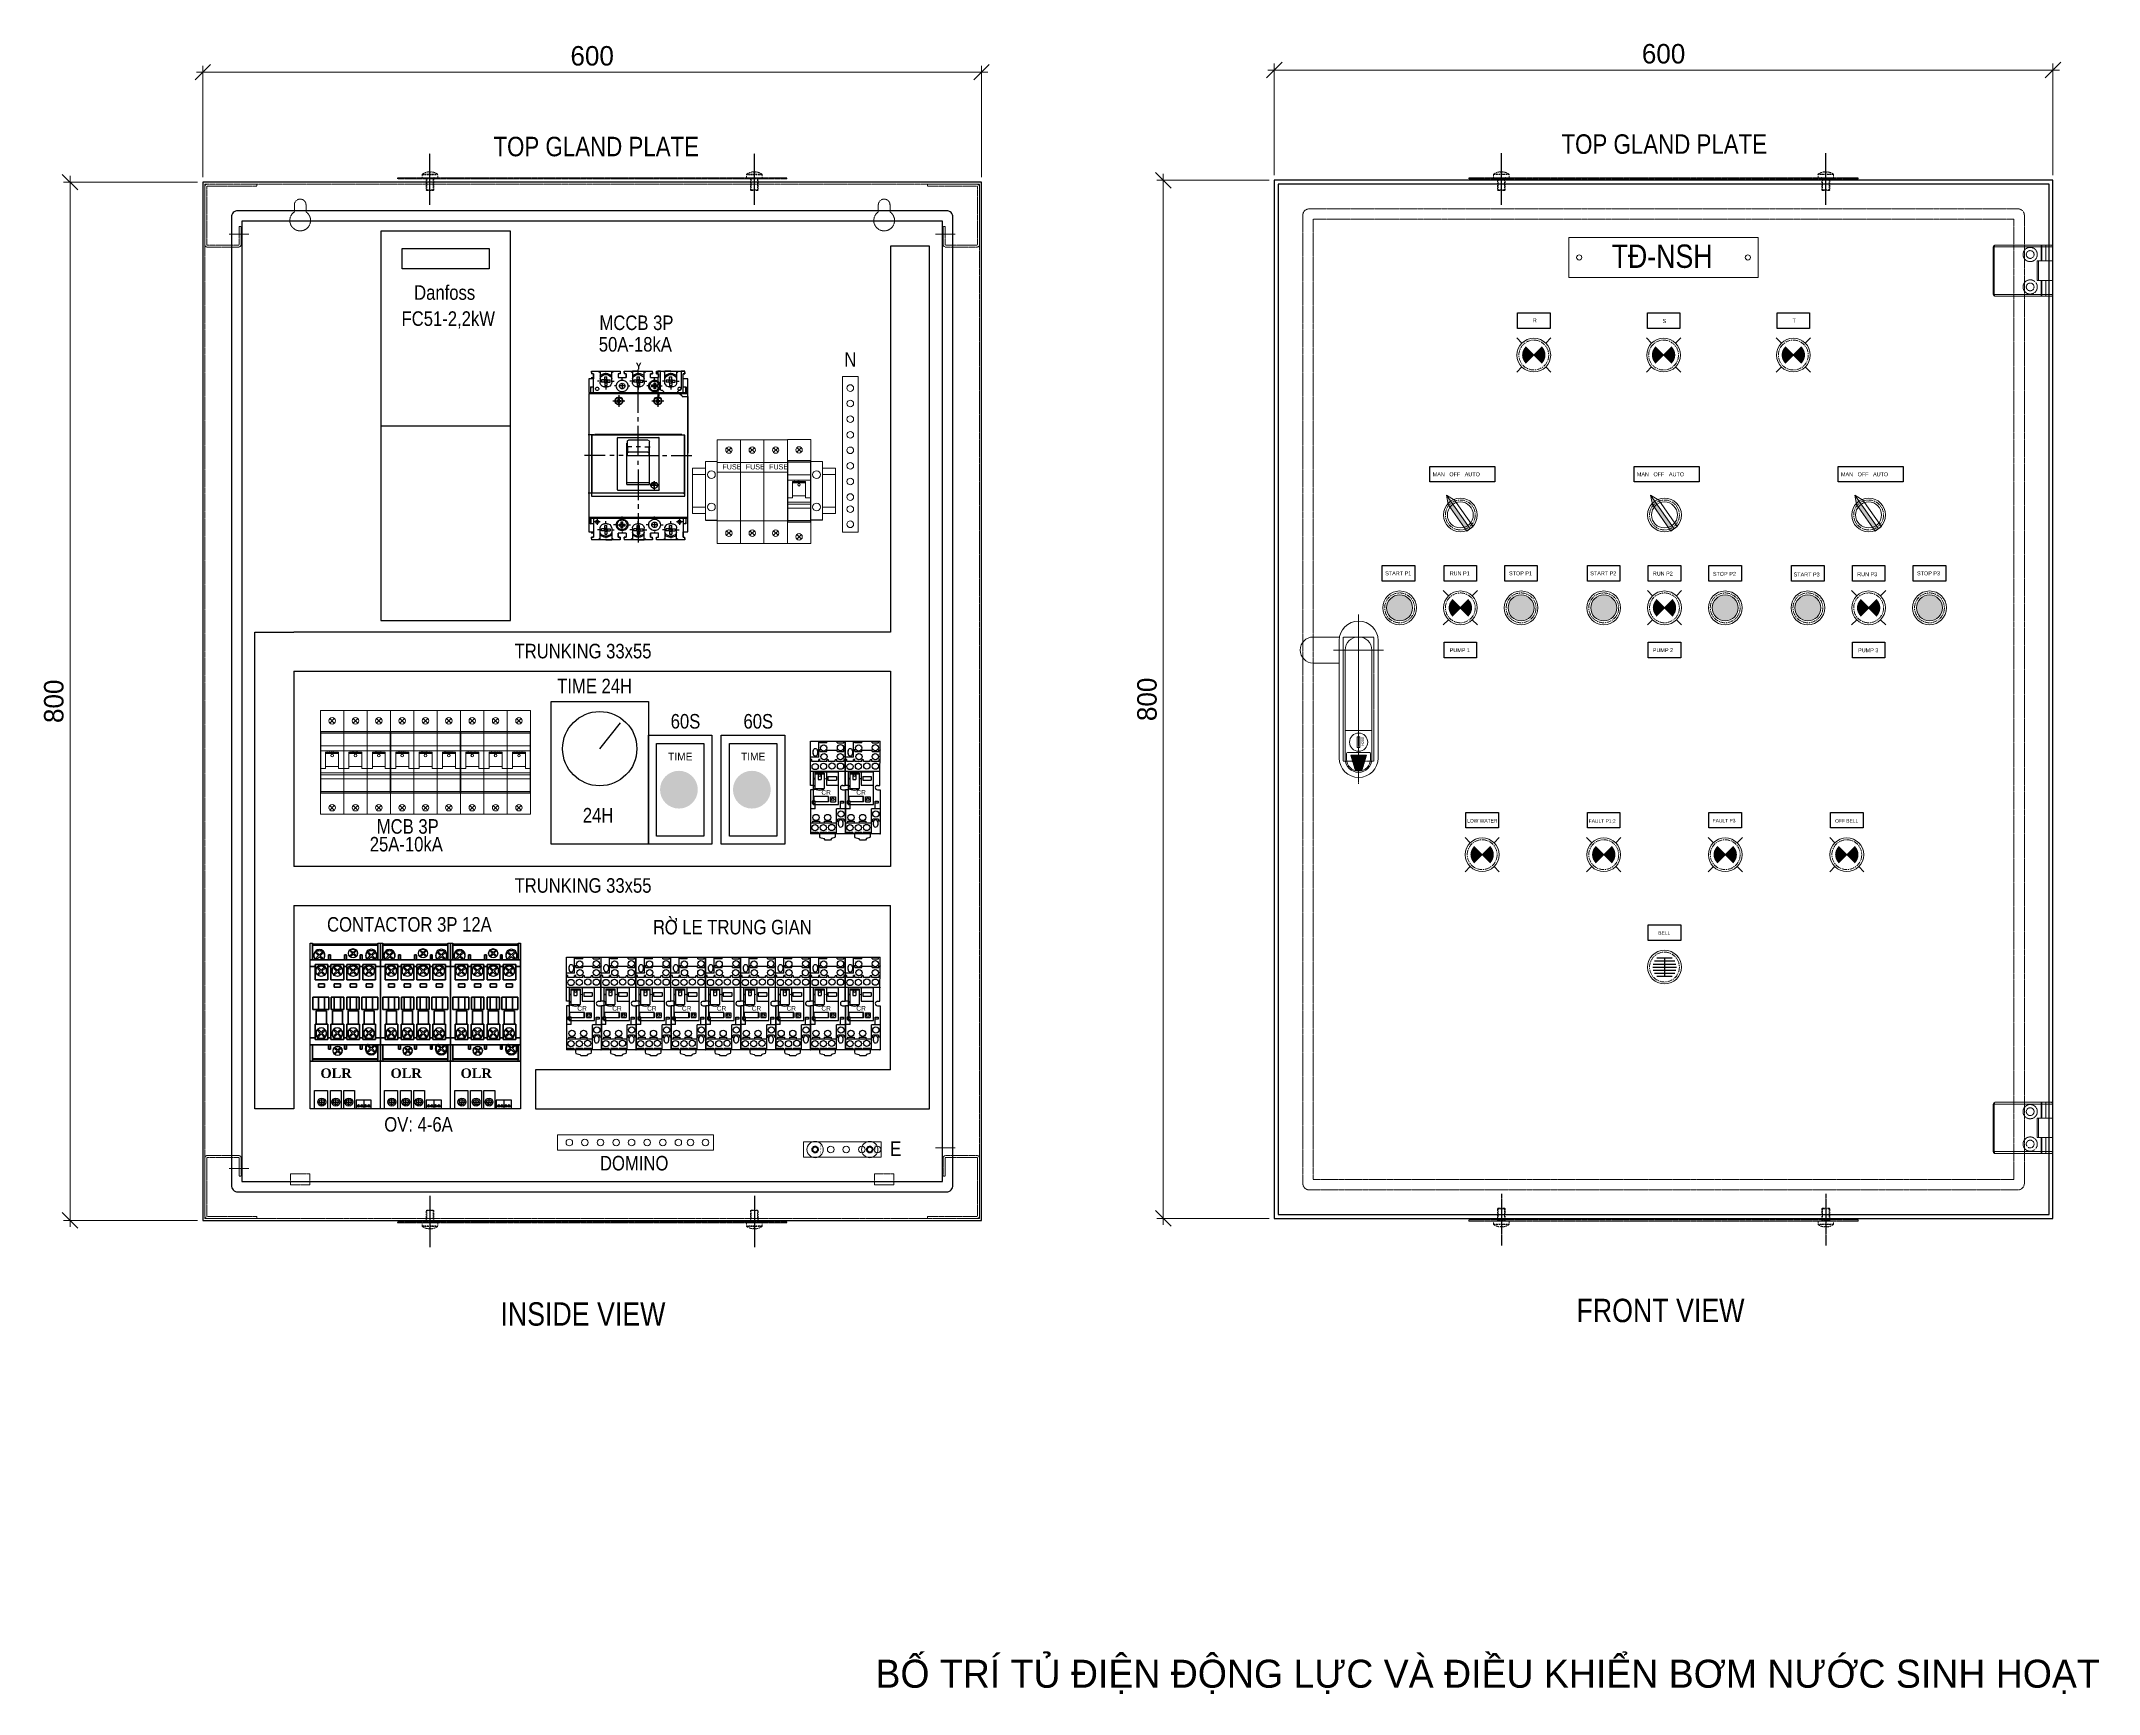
# Model space of a CAD drawing. Header units: millimetres. Extents: x 104 to 100526, y -9639 to 3779.
# Drawn here: x 4420 to 6006, y 2283 to 3557 of the extents above; entities that cross this region are included whole.
import ezdxf
from ezdxf.enums import TextEntityAlignment as Align

# ---------------------------------------------------------------- set-up
doc = ezdxf.new("R2010")
doc.units = ezdxf.units.MM
doc.linetypes.add('CENTER', pattern=[2, 1.25, -0.25, 0.25, -0.25])
doc.linetypes.add('HIDDEN', pattern=[0.375, 0.25, -0.125])
for name, color, linetype, lineweight in [('BUSBAR', 40, 'Continuous', 20), ('Center', 7, 'CENTER', 9), ('DB-1$0$THIETBI', 5, 'Continuous', 18), ('Dimension', 253, 'Continuous', 9), ('Escutcheondoor', 2, 'CENTER', 15), ('KHUNG TEN SD3 - Ariyana 2007$0$0-CON', 253, 'Continuous', 0), ('Mounting panel', 2, 'CENTER', 15), ('NK', 2, 'HIDDEN', 9), ('Support', 8, 'Continuous', 9), ('TEXT', 4, 'Continuous', 5), ('TEXT1', 7, 'Continuous', 5), ('THIETBI', 5, 'Continuous', 5)]:
    doc.layers.add(name, color=color, linetype=linetype, lineweight=lineweight)
for name, color, linetype in [('H', 7, 'Continuous'), ('KHUNG TEN SD3 - Ariyana 2007$0$congtrinh', 253, 'Continuous'), ('KHUNG TEN SD3 - Ariyana 2007$0$TEXT', 253, 'Continuous'), ('LINE', 4, 'Continuous'), ('P', 7, 'Continuous')]:
    doc.layers.add(name, color=color, linetype=linetype)
doc.styles.add('DB-1$0$VN', font='VHELVCN_4.TTF')
doc.styles.add('ISO Proportional', font='isocp.shx')
doc.styles.add('KHUNG TEN SD3 - Ariyana 2007$0$KHUNG TEN', font='VHELVCN_4.TTF')
doc.styles.add('KHUNG TEN SD3 - Ariyana 2007$0$STANDARD', font='VNARIAL_F.TTF', dxfattribs={"width": 0.8})
doc.styles.add('KHUNG TEN SD3 - Ariyana 2007$0$TTILEBLOCK1', font='VHELVEN_4.TTF')
doc.styles.add('KHUNGTEN', font='VAVON_4.TTF')
doc.styles.add('STYLE1', font='vn_vni.shx')
doc.styles.add('VN', font='VHELVCN_4.TTF')
doc.styles.add('VNS', font='Vns.shx')
doc.dimstyles.new('ISO-25_WS', dxfattribs={"dimtxt": 15, "dimasz": 12, "dimexe": 5, "dimexo": 4, "dimgap": 5, "dimtad": 1, "dimdec": 0, "dimdsep": 46, "dimtxsty": 'Standard', "dimblk": 'OBLIQUE', "dimcen": 2, "dimdle": 5, "dimclrd": 256, "dimclre": 256, "dimclrt": 2, "dimadec": 0, "dimazin": 0, "dimtfac": 1, "dimtdec": 0, "dimtmove": 0, "dimatfit": 3, "dimfxl": 1, "dimtolj": 1, "dimtzin": 0, "dimlwd": -1, "dimlwe": -1, "dimarcsym": 0})
picture_1 = doc.add_image_def('image1.jpg', size_in_pixel=(2038, 699))
picture_2 = doc.add_image_def('image2.jpg', size_in_pixel=(407, 338))
picture_3 = doc.add_image_def('image3.jpg', size_in_pixel=(260, 168))

# ---------------------------------------------------------------- blocks, each defined once
blk = doc.blocks.new('_Oblique')
at = {"color": 0, "linetype": 'ByBlock', "lineweight": -2}
blk.add_line((-0.5, -0.5), (0.5, 0.5), dxfattribs=at)
blk = doc.blocks.new('*D25')
at = {"layer": 'Dimension', "ltscale": 0.013}
for p, q in [((4544.5, 3452), (4544.5, 3537.8)), ((5144.5, 3452), (5144.5, 3537.8)), ((4539.5, 3532.8), (5149.5, 3532.8))]:
    blk.add_line(p, q, dxfattribs=at)
at = {"layer": 'Dimension', "linetype": 'ByBlock', "ltscale": 0.013, "xscale": 12, "yscale": 12, "zscale": 12, "rotation": 180}
blk.add_blockref('_Oblique', (4544.5, 3532.8), dxfattribs=at)
at = {"layer": 'Dimension', "linetype": 'ByBlock', "ltscale": 0.013, "xscale": 12, "yscale": 12, "zscale": 12}
blk.add_blockref('_Oblique', (5144.5, 3532.8), dxfattribs=at)
at = {"layer": 'Dimension', "color": 2, "linetype": 'ByBlock', "lineweight": -3, "ltscale": 0.013, "insert": (4844.5, 3545.3), "char_height": 15, "attachment_point": 5}
blk.add_mtext('\\A1;600', dxfattribs=at)
blk = doc.blocks.new('*D26')
at = {"layer": 'Dimension', "ltscale": 0.013}
for p, q in [((4540.5, 3448), (4437.2, 3448)), ((4442.2, 3453), (4442.2, 2643)), ((4540.5, 2648), (4437.2, 2648))]:
    blk.add_line(p, q, dxfattribs=at)
at = {"layer": 'Dimension', "linetype": 'ByBlock', "ltscale": 0.013, "xscale": 12, "yscale": 12, "zscale": 12}
for p, rotation in [((4442.2, 3448), 90), ((4442.2, 2648), 270)]:
    blk.add_blockref('_Oblique', p, dxfattribs=dict(at, rotation=rotation))
at = {"layer": 'Dimension', "color": 2, "linetype": 'ByBlock', "lineweight": -3, "ltscale": 0.013, "insert": (4429.7, 3048), "char_height": 15, "attachment_point": 5, "rotation": 90}
blk.add_mtext('\\A1;800', dxfattribs=at)
blk = doc.blocks.new('24h')
blk.add_line((4614.2, -806.2), (4630.3, -786.2))
blk.add_lwpolyline([(4651.7, -769.8), (4651.7, -879.8), (4576.7, -879.8), (4576.7, -769.8)], close=True)
blk.add_circle((4614.2, -806.2), 28.6)
at = {"layer": 'TEXT1', "style": 'VN'}
blk.add_text('24H', height=11.2, dxfattribs=at).set_placement((4601.2, -863.1))
blk = doc.blocks.new('FC51')
blk.add_line((5098.6, -1007.7), (5198.6, -1007.7))
for points in [[(5098.6, -857.7), (5098.6, -1157.7), (5198.6, -1157.7), (5198.6, -857.7)], [(5115, -870.9), (5182.2, -870.9), (5182.2, -886.6), (5115, -886.6)]]:
    blk.add_lwpolyline(points, close=True)
at = {"layer": 'TEXT1', "style": 'VN'}
blk.add_text('Danfoss', height=11.2, dxfattribs=at).set_placement((5124.3, -910.5))
blk = doc.blocks.new('Time')
at = {"layer": 'LINE', "linetype": 'ByBlock'}
blk.add_hatch(color=256, dxfattribs=at).paths.add_polyline_path([(4622.8, -1236.1, 1), (4651.9, -1236.1, 1)])
at = {"layer": 'LINE', "color": 6}
for points in [[(4613.8, -1194.1), (4662.8, -1194.1), (4662.8, -1278.1), (4613.8, -1278.1)], [(4620.1, -1200.4), (4656.6, -1200.4), (4656.6, -1271.8), (4620.1, -1271.8)]]:
    blk.add_lwpolyline(points, close=True, dxfattribs=at)
at = {"layer": 'TEXT', "style": 'VNS'}
blk.add_text('TIME', height=5.88, dxfattribs=at).set_placement((4638.4, -1210.6), align=Align.MIDDLE_CENTER)
blk = doc.blocks.new('CB16a')
at = {"layer": 'THIETBI', "ltscale": 15}
blk.add_hatch(color=256, dxfattribs=at).paths.add_polyline_path([(4508, -826.7), (4498, -826.7), (4498, -827.7), (4508, -827.7)])
at = {"layer": 'Escutcheondoor', "color": 2, "linetype": 'ByBlock', "lineweight": -3, "ltscale": 0.013}
blk.add_lwpolyline([(4494, -857.9), (4512, -857.9), (4512, -810.9), (4494, -810.9)], close=True, dxfattribs=at)
at = {"layer": 'THIETBI'}
for p, q in [((4501.2, -804.2), (4504.8, -800.6)), ((4501.2, -800.6), (4504.8, -804.2)), ((4494, -811.9), (4512, -811.9)), ((4494, -821.7), (4512, -821.7)), ((4494, -825.7), (4512, -825.7)), ((4494, -839.2), (4498, -839.2)), ((4498, -826.7), (4508, -826.7)), ((4498, -826.7), (4498, -839.2)), ((4498, -827.7), (4508, -827.7)), ((4498, -837.7), (4508, -837.7)), ((4508, -826.7), (4508, -839.2)), ((4512, -839.2), (4508, -839.2)), ((4494, -842.7), (4512, -842.7)), ((4494, -844.2), (4512, -844.2)), ((4494, -847.2), (4512, -847.2)), ((4494, -856.9), (4512, -856.9)), ((4501.2, -871.2), (4504.8, -867.6)), ((4501.2, -867.6), (4504.8, -871.2))]:
    blk.add_line(p, q, dxfattribs=at)
at = {"layer": 'THIETBI', "ltscale": 100}
for p, q in [((4494, -811.9), (4494, -809.9)), ((4494, -811.9), (4494, -809.9)), ((4494, -811.9), (4494, -809.9)), ((4494, -811.9), (4494, -809.9)), ((4512, -811.9), (4512, -809.9)), ((4494, -856.9), (4494, -858.9)), ((4494, -856.9), (4494, -858.9)), ((4494, -856.9), (4494, -858.9)), ((4494, -856.9), (4494, -858.9)), ((4512, -856.9), (4512, -858.9))]:
    blk.add_line(p, q, dxfattribs=at)
at = {"layer": 'THIETBI'}
blk.add_lwpolyline([(4512, -874.4), (4494, -874.4), (4494, -794.4), (4512, -794.4)], close=True, dxfattribs=at)
for points in [[(4494, -811.9), (4494, -856.9)], [(4494, -856.9), (4494, -811.9)], [(4494, -811.9), (4494, -856.9)], [(4494, -856.9), (4494, -811.9)], [(4494, -811.9), (4494, -856.9)], [(4494, -856.9), (4494, -811.9)], [(4494, -811.9), (4494, -856.9)], [(4494, -856.9), (4494, -811.9)], [(4512, -811.9), (4512, -856.9)], [(4512, -856.9), (4512, -811.9)]]:
    blk.add_lwpolyline(points, dxfattribs=at)
for centre, radius in [((4503, -802.4), 2.5), ((4503, -829.2), 1), ((4503, -869.4), 2.5)]:
    blk.add_circle(centre, radius, dxfattribs=at)
at = {"layer": 'THIETBI', "style": 'VN', "text_generation_flag": 4}
blk.add_text('C60A&60N', height=1, rotation=180, dxfattribs=at).set_placement((4505.9, -826.6))
blk = doc.blocks.new('MCCB 3P 50A 18kA')
at = {"layer": 'H', "linetype": 'Continuous'}
blk.add_hatch(color=256, dxfattribs=at).paths.add_polyline_path([(4441.6, -759), (4441.6, -756.9), (4440, -754), (4441.1, -754), (4442.1, -756.1), (4443.1, -754), (4444.2, -754), (4442.7, -756.9), (4442.7, -759), (4441.6, -759)])
at = {"ltscale": 0.1}
blk.add_line((4441.8, -825.4), (4441.8, -809.9), dxfattribs=at)
at = {"color": 2, "ltscale": 0.1}
blk.add_lwpolyline([(4405.8, -856.9), (4477.8, -856.9), (4477.8, -809.9), (4405.8, -809.9)], close=True, dxfattribs=at)
at = {"layer": 'P'}
for points in [[(4405.9, -760.5), (4405.9, -762.5)], [(4405.9, -761.5), (4405.9, -760.5)], [(4405.9, -760.5), (4412.4, -760.5)], [(4412.4, -760.5), (4411.4, -761.5)], [(4412.4, -760.5), (4421.4, -760.5)], [(4412.4, -760.5), (4416.8, -760.5)], [(4412.4, -760.5), (4412.4, -769.1)], [(4421.4, -769.1), (4421.4, -760.5)], [(4422.4, -761.5), (4421.4, -760.5)], [(4421.4, -760.5), (4427.8, -760.5)], [(4427.8, -760.5), (4427.8, -761.5)], [(4430.9, -760.5), (4430.9, -762.5)], [(4430.9, -760.5), (4437.4, -760.5)], [(4430.9, -761.5), (4430.9, -760.5)], [(4437.4, -760.5), (4436.4, -761.5)], [(4437.4, -760.5), (4446.3, -760.5)], [(4441.8, -760.5), (4437.4, -760.5)], [(4437.4, -760.5), (4437.4, -769.1)], [(4441.8, -761.7), (4441.8, -759.2)], [(4446.3, -769.1), (4446.3, -760.5)], [(4446.3, -760.5), (4452.8, -760.5)], [(4447.4, -761.5), (4446.3, -760.5)], [(4452.8, -761.5), (4452.8, -760.5)], [(4455.8, -762.5), (4455.8, -760.5)], [(4455.8, -760.5), (4462.4, -760.5)], [(4455.8, -760.5), (4455.8, -761.5)], [(4456.8, -760.5), (4456.8, -762.5)], [(4458.9, -760.5), (4456.8, -760.5)], [(4458.9, -775.1), (4458.9, -760.5)], [(4462.4, -760.5), (4461.4, -761.5)], [(4462.4, -760.5), (4471.3, -760.5)], [(4466.9, -760.5), (4462.4, -760.5)], [(4462.4, -769.1), (4462.4, -760.5)], [(4471.3, -760.5), (4471.3, -769.1)], [(4471.3, -760.5), (4477.8, -760.5)], [(4472.3, -761.5), (4471.3, -760.5)], [(4474.8, -760.5), (4474.8, -774)], [(4477.8, -760.5), (4474.8, -760.5)], [(4477.8, -762.5), (4477.8, -760.5)], [(4477.8, -761.5), (4477.8, -760.5)], [(4403.7, -766.5), (4403.7, -776.9)], [(4407.3, -766.5), (4403.7, -766.5)], [(4403.7, -776.9), (4453.8, -776.9)], [(4404.4, -776.9), (4478.8, -776.9)], [(4404.4, -777.6), (4404.4, -776.9)], [(4405, -772.7), (4405.3, -772.7)], [(4405, -772.7), (4405, -776.9)], [(4405, -772.7), (4405.3, -772.7)], [(4405.3, -772.7), (4407.2, -772.7)], [(4405.3, -772.7), (4405.3, -773.7)], [(4405.3, -776.9), (4405.3, -773.7)], [(4405.4, -765.5), (4407.3, -765.5)], [(4405.9, -761.5), (4405.9, -762.5)], [(4407.3, -762.5), (4405.9, -762.5)], [(4407.3, -762.5), (4405.9, -762.5)], [(4407.2, -773.7), (4407.2, -772.7)], [(4407.2, -776.9), (4407.2, -773.7)], [(4407.3, -762.5), (4407.3, -766.5)], [(4407.3, -776.9), (4407.3, -762.5)], [(4408.9, -773.9), (4409.1, -773.5)], [(4408.9, -774.1), (4408.9, -773.9)], [(4408.9, -774.4), (4408.9, -774.1)], [(4409.1, -774.9), (4408.9, -774.4)], [(4409.1, -773.5), (4409.4, -773.2)], [(4409.4, -775.2), (4409.1, -774.9)], [(4409.4, -773.2), (4409.9, -772.9)], [(4409.9, -775.4), (4409.4, -775.2)], [(4409.9, -772.9), (4410.1, -772.9)], [(4410.1, -775.4), (4409.9, -775.4)], [(4410.1, -772.9), (4410.4, -772.9)], [(4410.4, -775.4), (4410.1, -775.4)], [(4411.8, -768.3), (4410.4, -768.3)], [(4410.4, -772.9), (4410.9, -773.2)], [(4410.9, -775.2), (4410.4, -775.4)], [(4410.9, -773.2), (4411.1, -773.5)], [(4411.1, -774.9), (4410.9, -775.2)], [(4411.1, -773.5), (4411.4, -773.9)], [(4411.4, -774.4), (4411.1, -774.9)], [(4411.4, -773.9), (4411.4, -774.1)], [(4411.4, -774.1), (4411.4, -774.4)], [(4412.4, -764.3), (4412.8, -763.7)], [(4412.4, -766.1), (4412.7, -765.4)], [(4412.4, -769.9), (4412.4, -769.1)], [(4412.9, -771.1), (4412.4, -769.9)], [(4412.7, -765.4), (4413.6, -764.3)], [(4412.8, -763.7), (4413.8, -763)], [(4413.9, -772.1), (4412.9, -771.1)], [(4413.5, -767.3), (4413.5, -769)], [(4416, -767.3), (4413.5, -767.3)], [(4416, -769), (4413.5, -769)], [(4413.6, -764.3), (4414.8, -763.6)], [(4413.8, -763), (4415.6, -762.3)], [(4415.1, -772.6), (4413.9, -772.1)], [(4414.8, -763.6), (4416.1, -763.2)], [(4415.8, -772.6), (4415.1, -772.6)], [(4418.6, -768.3), (4415.2, -768.3)], [(4415.6, -762.3), (4416.9, -762.2)], [(4415.8, -772.7), (4417.9, -772.7)], [(4416, -764.8), (4417.6, -764.8)], [(4416, -767.3), (4416, -764.8)], [(4416, -769.6), (4416, -769)], [(4416, -769.6), (4416, -771.5)], [(4416, -771.5), (4417.6, -771.5)], [(4416.1, -763.2), (4416.8, -763.2)], [(4416.8, -763.2), (4416.8, -761.7)], [(4416.8, -763.2), (4417.6, -763.2)], [(4416.8, -766.5), (4416.8, -769.9)], [(4416.8, -773.3), (4416.8, -774.7)], [(4416.9, -762.2), (4418.2, -762.3)], [(4417.6, -763.2), (4418.9, -763.6)], [(4417.6, -766.7), (4417.6, -764.8)], [(4417.6, -766.7), (4417.6, -767.3)], [(4417.6, -767.3), (4420.2, -767.3)], [(4417.6, -769), (4417.6, -771.5)], [(4417.6, -769), (4420.2, -769)], [(4418.6, -772.6), (4417.9, -772.6)], [(4418.2, -762.3), (4420.5, -763.3)], [(4419.8, -772.1), (4418.6, -772.6)], [(4418.9, -763.6), (4420.1, -764.3)], [(4420.8, -771.1), (4419.8, -772.1)], [(4420.1, -764.3), (4421.1, -765.4)], [(4420.2, -769), (4420.2, -767.3)], [(4420.5, -763.3), (4421.4, -764.2)], [(4421.3, -769.9), (4420.8, -771.1)], [(4421.1, -765.4), (4421.4, -766.1)], [(4421.4, -769.1), (4421.3, -769.9)], [(4421.9, -768.3), (4423.3, -768.3)], [(4424.3, -771.9), (4423.5, -771.9)], [(4424.9, -771.9), (4425, -771)], [(4425, -772.9), (4424.9, -771.9)], [(4425, -771), (4425.6, -769.4)], [(4425.6, -774.5), (4425, -772.9)], [(4425.6, -769.4), (4426.9, -768.1)], [(4426.9, -775.7), (4425.6, -774.5)], [(4427.8, -762.5), (4426.3, -762.5)], [(4427.8, -762.5), (4426.3, -762.5)], [(4426.3, -762.5), (4426.3, -765.5)], [(4426.3, -765.5), (4432.4, -765.5)], [(4426.9, -768.1), (4428.5, -767.4)], [(4428.5, -776.4), (4426.9, -775.7)], [(4427.4, -771.5), (4427.6, -770.7)], [(4427.4, -771.9), (4427.4, -771.5)], [(4427.4, -772.4), (4427.4, -771.9)], [(4427.6, -773.1), (4427.4, -772.4)], [(4427.6, -770.7), (4428.2, -770.2)], [(4428.2, -773.7), (4427.6, -773.1)], [(4431, -771.9), (4427.7, -771.9)], [(4427.8, -761.5), (4427.8, -762.5)], [(4428.2, -770.2), (4429, -769.9)], [(4429, -774), (4428.2, -773.7)], [(4428.5, -767.4), (4429.4, -767.4)], [(4429.4, -776.4), (4428.5, -776.4)], [(4429, -769.9), (4429.4, -769.8)], [(4429.4, -774), (4429, -774)], [(4429.3, -766.9), (4429.3, -766.1)], [(4429.3, -770.3), (4429.3, -773.7)], [(4429.4, -767.4), (4430.3, -767.4)], [(4429.4, -769.8), (4429.8, -769.9)], [(4429.8, -774), (4429.4, -774)], [(4430.3, -776.4), (4429.4, -776.4)], [(4429.8, -769.9), (4430.6, -770.2)], [(4430.6, -773.7), (4429.8, -774)], [(4430.3, -767.4), (4431.9, -768.1)], [(4431.9, -775.7), (4430.3, -776.4)], [(4430.6, -770.2), (4431.1, -770.7)], [(4431.1, -773.1), (4430.6, -773.7)], [(4430.9, -761.5), (4430.9, -762.5)], [(4432.4, -762.5), (4430.9, -762.5)], [(4432.4, -762.5), (4430.9, -762.5)], [(4431.1, -770.7), (4431.4, -771.5)], [(4431.4, -772.4), (4431.1, -773.1)], [(4431.4, -771.5), (4431.4, -771.9)], [(4431.4, -771.9), (4431.4, -772.4)], [(4431.9, -768.1), (4433.2, -769.4)], [(4433.2, -774.5), (4431.9, -775.7)], [(4432.4, -762.5), (4432.4, -765.5)], [(4432.4, -765.5), (4432.4, -762.5)], [(4433.2, -769.4), (4433.8, -771)], [(4433.8, -772.9), (4433.2, -774.5)], [(4433.8, -771), (4433.9, -771.9)], [(4433.9, -771.9), (4433.8, -772.9)], [(4434.4, -771.9), (4435.2, -771.9)], [(4436.8, -768.3), (4435.4, -768.3)], [(4437.4, -764.2), (4438.3, -763.3)], [(4437.4, -766.1), (4437.7, -765.4)], [(4437.4, -769.9), (4437.4, -769.1)], [(4438, -771.1), (4437.4, -769.9)], [(4437.7, -765.4), (4438.7, -764.3)], [(4438.9, -772.1), (4438, -771.1)], [(4438.3, -763.3), (4440.6, -762.3)], [(4438.5, -767.4), (4438.5, -769)], [(4441.1, -767.4), (4438.5, -767.4)], [(4441.1, -769), (4438.5, -769)], [(4438.7, -764.3), (4439.8, -763.6)], [(4440.2, -772.6), (4438.9, -772.1)], [(4439.8, -763.6), (4441.2, -763.2)], [(4443.5, -768.3), (4440.2, -768.3)], [(4440.9, -772.6), (4440.2, -772.6)], [(4440.6, -762.3), (4442, -762.2)], [(4440.9, -772.7), (4442.8, -772.7)], [(4441.1, -764.8), (4442.7, -764.8)], [(4441.1, -767.4), (4441.1, -764.8)], [(4441.1, -769.7), (4441.1, -769)], [(4441.1, -769.7), (4441.1, -771.6)], [(4441.1, -771.6), (4442.7, -771.6)], [(4441.2, -763.2), (4441.8, -763.2)], [(4441.8, -763.2), (4441.8, -761.7)], [(4441.8, -763.2), (4442.6, -763.2)], [(4441.8, -766.5), (4441.8, -769.9)], [(4441.8, -792.5), (4441.8, -769.8)], [(4441.8, -773.3), (4441.8, -774.7)], [(4442, -762.2), (4443.2, -762.3)], [(4442.6, -763.2), (4443.9, -763.6)], [(4442.7, -766.7), (4442.7, -764.8)], [(4442.7, -766.7), (4442.7, -767.4)], [(4442.7, -767.4), (4445.3, -767.4)], [(4442.7, -769), (4442.7, -771.6)], [(4442.7, -769), (4445.3, -769)], [(4443.6, -772.6), (4442.8, -772.6)], [(4443.2, -762.3), (4445.5, -763.3)], [(4444.9, -772.1), (4443.6, -772.6)], [(4443.9, -763.6), (4445.1, -764.3)], [(4445.8, -771.1), (4444.9, -772.1)], [(4445.1, -764.3), (4446, -765.4)], [(4445.3, -769), (4445.3, -767.4)], [(4445.5, -763.3), (4446.4, -764.2)], [(4446.3, -769.9), (4445.8, -771.1)], [(4446, -765.4), (4446.4, -766.1)], [(4446.4, -769.1), (4446.3, -769.9)], [(4446.9, -768.3), (4448.4, -768.3)], [(4449.3, -771.9), (4448.5, -771.9)], [(4449.9, -771.9), (4450, -771)], [(4450, -772.9), (4449.9, -771.9)], [(4450, -771), (4450.6, -769.4)], [(4450.6, -774.5), (4450, -772.9)], [(4450.6, -769.4), (4451.9, -768.1)], [(4450.6, -771.9), (4450.7, -771.2)], [(4450.7, -772.7), (4450.6, -771.9)], [(4451.9, -775.7), (4450.6, -774.5)], [(4450.7, -771.2), (4451.2, -769.8)], [(4451.2, -774.1), (4450.7, -772.7)], [(4451.2, -769.8), (4452.2, -768.7)], [(4452.2, -775.1), (4451.2, -774.1)], [(4451.3, -762.5), (4452.8, -762.5)], [(4452.8, -762.5), (4451.3, -762.5)], [(4451.3, -765.5), (4451.3, -762.5)], [(4451.3, -765.5), (4457.4, -765.5)], [(4451.9, -768.1), (4453.5, -767.4)], [(4453.5, -776.4), (4451.9, -775.7)], [(4453.7, -771.2), (4452, -771.2)], [(4452, -771.2), (4452, -772.6)], [(4453.7, -772.6), (4452, -772.6)], [(4452.2, -768.7), (4453.6, -768.1)], [(4453.6, -775.7), (4452.2, -775.1)], [(4456, -771.9), (4452.7, -771.9)], [(4452.8, -761.5), (4452.8, -762.5)], [(4453.5, -767.4), (4454.4, -767.4)], [(4454.4, -776.4), (4453.5, -776.4)], [(4453.6, -768.1), (4454.4, -768.1)], [(4454.4, -775.7), (4453.6, -775.7)], [(4455, -769.7), (4453.7, -769.7)], [(4453.7, -769.7), (4453.7, -771.2)], [(4453.7, -772.6), (4453.7, -774.2)], [(4455, -774.2), (4453.7, -774.2)], [(4454.3, -766.9), (4454.3, -766.1)], [(4454.3, -770.3), (4454.3, -773.7)], [(4454.4, -767.4), (4455.3, -767.4)], [(4454.4, -768.1), (4455.1, -768.1)], [(4455.1, -775.7), (4454.4, -775.7)], [(4455.3, -776.4), (4454.4, -776.4)], [(4455, -769.7), (4455, -771.2)], [(4456.7, -771.2), (4455, -771.2)], [(4455, -772.6), (4455, -774.2)], [(4455.6, -772.6), (4455, -772.6)], [(4455.1, -768.1), (4456.5, -768.7)], [(4456.5, -775.1), (4455.1, -775.7)], [(4455.3, -767.4), (4456.9, -768.1)], [(4456.9, -775.7), (4455.3, -776.4)], [(4456.7, -772.6), (4455.6, -772.6)], [(4455.8, -761.5), (4455.8, -762.5)], [(4455.8, -762.5), (4457.4, -762.5)], [(4457.4, -762.5), (4455.8, -762.5)], [(4456.5, -768.7), (4457.6, -769.8)], [(4457.6, -774.1), (4456.5, -775.1)], [(4456.7, -771.2), (4456.7, -772.6)], [(4456.8, -762.5), (4457.4, -762.5)], [(4456.8, -765.5), (4456.8, -780)], [(4457.4, -765.5), (4456.8, -765.5)], [(4456.9, -768.1), (4458.2, -769.4)], [(4458.2, -774.5), (4456.9, -775.7)], [(4457.4, -762.5), (4457.4, -765.5)], [(4457.4, -765.5), (4457.4, -762.5)], [(4457.4, -762.5), (4457.4, -765.5)], [(4457.6, -769.8), (4458.1, -771.2)], [(4458.1, -772.7), (4457.6, -774.1)], [(4458.1, -771.2), (4458.2, -771.9)], [(4458.2, -771.9), (4458.1, -772.7)], [(4458.2, -769.4), (4458.8, -771)], [(4458.8, -772.9), (4458.2, -774.5)], [(4458.8, -771), (4458.9, -771.9)], [(4458.9, -771.9), (4458.8, -772.9)], [(4460.6, -775.4), (4459.2, -775.4)], [(4459.4, -771.9), (4460.2, -771.9)], [(4461.8, -768.3), (4460.4, -768.3)], [(4461.6, -776.4), (4460.6, -775.4)], [(4461.6, -777.5), (4461.6, -776.4)], [(4462.4, -764.2), (4463.3, -763.3)], [(4462.4, -766.1), (4462.7, -765.4)], [(4462.4, -769.9), (4462.4, -769.1)], [(4463, -771.1), (4462.4, -769.9)], [(4462.7, -765.4), (4463.7, -764.3)], [(4463.9, -772.1), (4463, -771.1)], [(4463.3, -763.3), (4465.6, -762.3)], [(4463.4, -767.4), (4463.4, -769)], [(4466, -767.4), (4463.4, -767.4)], [(4466, -769), (4463.4, -769)], [(4463.7, -764.3), (4464.9, -763.6)], [(4465.2, -772.6), (4463.9, -772.1)], [(4464.9, -763.6), (4466.2, -763.2)], [(4468.5, -768.3), (4465.2, -768.3)], [(4465.9, -772.6), (4465.2, -772.6)], [(4465.6, -762.3), (4466.9, -762.2)], [(4465.9, -772.7), (4467.8, -772.7)], [(4466, -764.8), (4467.7, -764.8)], [(4466, -767.4), (4466, -764.8)], [(4466, -769.7), (4466, -769)], [(4466, -769.7), (4466, -771.6)], [(4466, -771.6), (4467.7, -771.6)], [(4466.2, -763.2), (4466.9, -763.2)], [(4466.9, -763.2), (4466.9, -761.7)], [(4466.9, -762.2), (4468.2, -762.3)], [(4466.9, -763.2), (4467.6, -763.2)], [(4466.9, -766.5), (4466.9, -769.9)], [(4466.9, -773.3), (4466.9, -774.7)], [(4467.6, -763.2), (4469, -763.6)], [(4467.7, -766.7), (4467.7, -764.8)], [(4467.7, -766.7), (4467.7, -767.4)], [(4467.7, -767.4), (4470.2, -767.4)], [(4467.7, -769), (4467.7, -771.6)], [(4467.7, -769), (4470.2, -769)], [(4468.6, -772.6), (4467.8, -772.6)], [(4468.2, -762.3), (4470.5, -763.3)], [(4469.9, -772.1), (4468.6, -772.6)], [(4469, -763.6), (4470.2, -764.3)], [(4470.9, -771.1), (4469.9, -772.1)], [(4470.2, -764.3), (4471.1, -765.4)], [(4470.2, -769), (4470.2, -767.4)], [(4470.5, -763.3), (4471.4, -764.2)], [(4471.4, -769.9), (4470.9, -771.1)], [(4471.1, -765.4), (4471.4, -766.1)], [(4471.4, -769.1), (4471.4, -769.9)], [(4471.9, -768.3), (4473.4, -768.3)], [(4473.1, -775.4), (4472, -776.4)], [(4472, -776.4), (4472, -777.5)], [(4472.4, -774.1), (4472.5, -773.9)], [(4472.5, -774.4), (4472.4, -774.1)], [(4472.5, -773.9), (4472.6, -773.5)], [(4472.6, -774.9), (4472.5, -774.4)], [(4472.6, -773.5), (4472.9, -773.2)], [(4472.9, -775.2), (4472.6, -774.9)], [(4472.9, -773.2), (4473.4, -772.9)], [(4473.4, -775.4), (4472.9, -775.2)], [(4473.4, -772.9), (4473.7, -772.9)], [(4474.7, -774.1), (4473.4, -775.4)], [(4473.7, -775.4), (4473.4, -775.4)], [(4473.7, -772.9), (4473.9, -772.9)], [(4473.9, -775.4), (4473.7, -775.4)], [(4473.9, -772.9), (4474.4, -773.2)], [(4474.4, -775.2), (4473.9, -775.4)], [(4474.4, -773.2), (4474.7, -773.5)], [(4474.7, -774.9), (4474.4, -775.2)], [(4474.7, -773.5), (4474.9, -773.9)], [(4474.9, -774.4), (4474.7, -774.9)], [(4474.9, -773.9), (4474.9, -774.1)], [(4474.9, -774.1), (4474.9, -774.4)], [(4476.3, -762.5), (4477.8, -762.5)], [(4476.3, -766.5), (4476.3, -762.5)], [(4476.3, -762.5), (4477.8, -762.5)], [(4477.8, -762.5), (4476.3, -762.5)], [(4476.3, -776.9), (4476.3, -762.5)], [(4479.9, -766.5), (4476.3, -766.5)], [(4479.9, -766.5), (4476.3, -766.5)], [(4476.4, -772.7), (4478.5, -772.7)], [(4476.4, -773.7), (4476.4, -772.7)], [(4476.4, -776.9), (4476.4, -773.7)], [(4477.8, -761.5), (4477.8, -762.5)], [(4478.5, -776.9), (4478.5, -772.7)], [(4478.7, -772.7), (4478.7, -776.9)], [(4478.8, -776.9), (4479.2, -776.9)], [(4479.2, -777.6), (4479.2, -776.9)], [(4479.9, -780), (4479.9, -766.5)], [(4479.9, -777.6), (4479.9, -766.5)], [(4403.7, -777.6), (4404.7, -777.6)], [(4403.7, -777.6), (4453.9, -777.6)], [(4403.7, -777.6), (4403.7, -873.3)], [(4404.7, -777.6), (4479, -777.6)], [(4431.4, -783.5), (4422.2, -783.5)], [(4423.9, -783.4), (4424, -782.8)], [(4424, -784), (4423.9, -783.4)], [(4424, -782.8), (4424.4, -781.7)], [(4424.4, -785.1), (4424, -784)], [(4424.3, -782.9), (4424.7, -781.9)], [(4424.3, -783.4), (4424.3, -782.9)], [(4424.3, -784), (4424.3, -783.4)], [(4424.7, -784.9), (4424.3, -784)], [(4424.4, -781.7), (4425.2, -780.9)], [(4425.2, -785.9), (4424.4, -785.1)], [(4424.7, -781.9), (4425.4, -781.2)], [(4425.4, -785.6), (4424.7, -784.9)], [(4425.2, -780.9), (4426.3, -780.5)], [(4426.3, -786.4), (4425.2, -785.9)], [(4425.3, -784), (4425.3, -783)], [(4425.3, -783), (4426.3, -783)], [(4425.3, -784), (4426.3, -783.9)], [(4425.4, -781.2), (4426.3, -780.8)], [(4426.3, -786), (4425.4, -785.6)], [(4426.3, -780.5), (4426.9, -780.4)], [(4426.3, -780.8), (4426.9, -780.8)], [(4426.3, -781.9), (4427.4, -781.9)], [(4426.3, -783), (4426.3, -781.9)], [(4426.3, -784.9), (4426.3, -783.9)], [(4426.3, -784.9), (4427.4, -784.9)], [(4426.9, -786.1), (4426.3, -786)], [(4426.9, -786.4), (4426.3, -786.4)], [(4426.8, -778.9), (4426.8, -788)], [(4426.9, -780.4), (4427.5, -780.5)], [(4426.9, -780.8), (4427.4, -780.8)], [(4427.4, -786), (4426.9, -786.1)], [(4427.5, -786.4), (4426.9, -786.4)], [(4427.4, -780.8), (4428.4, -781.2)], [(4427.4, -783), (4427.4, -781.9)], [(4427.4, -783), (4428.3, -783)], [(4427.4, -784.3), (4427.4, -783.9)], [(4427.4, -783.9), (4428.3, -783.9)], [(4427.4, -784.9), (4427.4, -784.3)], [(4428.4, -785.6), (4427.4, -786)], [(4427.5, -780.5), (4428.6, -780.9)], [(4428.6, -785.9), (4427.5, -786.4)], [(4428.3, -783.9), (4428.3, -783)], [(4428.4, -781.2), (4429.1, -781.9)], [(4429.1, -784.9), (4428.4, -785.6)], [(4428.6, -780.9), (4429.4, -781.7)], [(4429.4, -785.1), (4428.6, -785.9)], [(4429.1, -781.9), (4429.5, -782.9)], [(4429.5, -784), (4429.1, -784.9)], [(4429.3, -777), (4429.3, -777.8)], [(4429.4, -781.7), (4429.8, -782.8)], [(4429.8, -784), (4429.4, -785.1)], [(4429.5, -782.9), (4429.5, -783.4)], [(4429.5, -783.4), (4429.5, -784)], [(4429.8, -782.8), (4429.9, -783.4)], [(4429.9, -783.4), (4429.8, -784)], [(4461.4, -783.5), (4452.3, -783.5)], [(4453.9, -782.8), (4454.4, -781.7)], [(4453.9, -783.4), (4453.9, -782.8)], [(4453.9, -784), (4453.9, -783.4)], [(4454.4, -785.1), (4453.9, -784)], [(4454.2, -783.4), (4454.3, -782.9)], [(4454.3, -784), (4454.2, -783.4)], [(4454.3, -777), (4454.3, -777.8)], [(4454.3, -782.9), (4454.7, -781.9)], [(4454.7, -784.9), (4454.3, -784)], [(4454.4, -781.7), (4455.2, -780.9)], [(4455.2, -785.9), (4454.4, -785.1)], [(4454.7, -781.9), (4455.4, -781.2)], [(4455.4, -785.6), (4454.7, -784.9)], [(4455.2, -780.9), (4456.3, -780.5)], [(4456.3, -786.4), (4455.2, -785.9)], [(4455.4, -781.2), (4456.3, -780.8)], [(4455.4, -784), (4455.4, -783)], [(4455.4, -783), (4456.3, -783)], [(4455.4, -784), (4456.3, -783.9)], [(4456.3, -786), (4455.4, -785.6)], [(4456.3, -780.5), (4456.9, -780.4)], [(4456.3, -780.8), (4456.9, -780.8)], [(4456.3, -781.9), (4457.4, -781.9)], [(4456.3, -783), (4456.3, -781.9)], [(4456.3, -784.9), (4456.3, -783.9)], [(4456.3, -784.9), (4457.4, -784.9)], [(4456.9, -786.1), (4456.3, -786)], [(4456.9, -786.4), (4456.3, -786.4)], [(4456.8, -778.9), (4456.8, -788)], [(4456.8, -780), (4458, -780)], [(4456.9, -780.4), (4457.5, -780.5)], [(4456.9, -780.8), (4457.4, -780.8)], [(4457.4, -786), (4456.9, -786.1)], [(4457.5, -786.4), (4456.9, -786.4)], [(4457.4, -780.8), (4458.4, -781.2)], [(4457.4, -783), (4457.4, -781.9)], [(4457.4, -783), (4458.4, -783)], [(4457.4, -784.3), (4457.4, -783.9)], [(4457.4, -783.9), (4458.4, -783.9)], [(4457.4, -784.9), (4457.4, -784.3)], [(4458.4, -785.6), (4457.4, -786)], [(4457.5, -780.5), (4458.6, -780.9)], [(4458.6, -785.9), (4457.5, -786.4)], [(4458, -780), (4458, -777.7)], [(4458.4, -781.2), (4459.1, -781.9)], [(4458.4, -783.9), (4458.4, -783)], [(4459.1, -784.9), (4458.4, -785.6)], [(4458.5, -777.5), (4461.6, -777.5)], [(4458.6, -780.9), (4459.4, -781.7)], [(4459.4, -785.1), (4458.6, -785.9)], [(4459.1, -781.9), (4459.5, -782.9)], [(4459.5, -784), (4459.1, -784.9)], [(4459.4, -781.7), (4459.8, -782.8)], [(4459.8, -784), (4459.4, -785.1)], [(4459.5, -782.9), (4459.5, -783.4)], [(4459.5, -783.4), (4459.5, -784)], [(4459.8, -782.8), (4459.9, -783.4)], [(4459.9, -783.4), (4459.8, -784)], [(4472, -777.5), (4473.3, -777.5)], [(4473.7, -777.6), (4475.6, -779.6)], [(4475.7, -779.7), (4475.7, -780)], [(4475.7, -780), (4479.9, -780)], [(4479, -777.6), (4479.9, -777.6)], [(4479.9, -780), (4479.9, -777.6)], [(4479.9, -873.3), (4479.9, -780)], [(4479.9, -780), (4479.9, -823.6)], [(4441.8, -799.2), (4441.8, -795.9)], [(4441.8, -826.1), (4441.8, -802.6)], [(4403.3, -809.4), (4407.9, -809.4)], [(4406.4, -853.9), (4406.4, -809.6)], [(4475.3, -809.4), (4408.4, -809.4)], [(4425.8, -852), (4425.8, -811.9)], [(4425.9, -811.9), (4426, -811.6)], [(4426, -811.6), (4426.3, -811.4)], [(4426.3, -811.5), (4457.4, -811.5)], [(4436.8, -818.8), (4432.9, -818.8)], [(4433.1, -816), (4433.4, -816)], [(4433.1, -847.8), (4433.1, -816)], [(4433.1, -817.8), (4433.4, -817.8)], [(4433.1, -846.2), (4433.1, -817.8)], [(4433.4, -814.9), (4433.5, -814.3)], [(4433.4, -818.8), (4433.4, -814.9)], [(4433.4, -818.8), (4433.4, -822)], [(4433.4, -825.2), (4433.4, -822)], [(4433.4, -822), (4433.5, -822.5)], [(4433.5, -814.3), (4433.8, -814)], [(4433.5, -822.5), (4433.6, -822.7)], [(4433.6, -822.7), (4433.9, -822.9)], [(4433.8, -814), (4434.2, -813.8)], [(4433.9, -822.9), (4434.4, -822.9)], [(4449.3, -813.8), (4434.4, -813.8)], [(4449.3, -822.9), (4434.4, -822.9)], [(4443.5, -818.8), (4440.2, -818.8)], [(4446.9, -818.8), (4450.9, -818.8)], [(4449.3, -822.9), (4449.8, -822.9)], [(4449.4, -813.8), (4450, -814)], [(4449.8, -822.9), (4450.1, -822.6)], [(4450, -814), (4450.3, -814.3)], [(4450.1, -822.6), (4450.3, -822.2)], [(4450.3, -814.3), (4450.4, -814.6)], [(4450.3, -814.9), (4450.3, -818.8)], [(4450.3, -816), (4450.6, -816)], [(4450.3, -817.8), (4450.6, -817.8)], [(4450.3, -822.2), (4450.3, -818.8)], [(4450.3, -825.2), (4450.3, -822)], [(4450.6, -847.8), (4450.6, -816)], [(4457.4, -811.4), (4457.7, -811.5)], [(4457.7, -811.5), (4457.9, -811.8)], [(4457.9, -852), (4457.9, -811.9)], [(4477.3, -809.9), (4477.3, -853.9)], [(4416.4, -825.4), (4400.5, -825.4)], [(4423.2, -825.4), (4419.9, -825.4)], [(4430.2, -825.4), (4426.8, -825.4)], [(4433.5, -825.4), (4457.1, -825.4)], [(4441.8, -832.8), (4441.8, -829.5)], [(4441.8, -836.2), (4441.8, -859.8)], [(4460.5, -825.4), (4463.8, -825.4)], [(4467.2, -825.4), (4483.2, -825.4)], [(4407.5, -854.4), (4403.1, -854.4)], [(4406.4, -854.4), (4406.4, -853.9)], [(4406.6, -854.3), (4406.4, -854)], [(4476.9, -854.4), (4406.8, -854.4)], [(4426.1, -852.4), (4425.9, -852.1)], [(4426.4, -852.4), (4426.1, -852.4)], [(4457.4, -852.4), (4426.3, -852.4)], [(4433.1, -846.2), (4450.6, -846.2)], [(4433.1, -846.2), (4439.9, -846.2)], [(4433.1, -847.8), (4437.5, -847.9)], [(4437.5, -847.9), (4441.8, -847.9)], [(4441.8, -847.9), (4446.2, -847.9)], [(4443.9, -846.2), (4450.6, -846.2)], [(4446.2, -847.9), (4450.6, -847.8)], [(4457.4, -848.5), (4450.9, -848.5)], [(4451.6, -847.9), (4452, -847)], [(4451.6, -848.4), (4451.6, -847.9)], [(4451.6, -848.9), (4451.6, -848.4)], [(4452, -849.8), (4451.6, -848.9)], [(4451.7, -848.4), (4451.8, -847.9)], [(4451.8, -848.9), (4451.7, -848.4)], [(4451.8, -847.9), (4452.2, -847.1)], [(4452.2, -849.8), (4451.8, -848.9)], [(4452, -847), (4452.7, -846.4)], [(4452.7, -850.5), (4452, -849.8)], [(4452.2, -847.1), (4452.8, -846.4)], [(4452.8, -850.4), (4452.2, -849.8)], [(4452.7, -846.4), (4453.6, -846)], [(4453.6, -850.8), (4452.7, -850.5)], [(4452.8, -846.4), (4453.6, -846.1)], [(4453.6, -850.8), (4452.8, -850.4)], [(4452.9, -847.1), (4452.9, -847.6)], [(4452.9, -847.1), (4455.2, -847.1)], [(4452.9, -847.6), (4453.8, -847.6)], [(4453.6, -846.1), (4454.1, -846)], [(4453.6, -846), (4454.1, -846)], [(4454.1, -850.8), (4453.6, -850.8)], [(4454.1, -850.9), (4453.6, -850.8)], [(4453.8, -847.6), (4453.8, -849.8)], [(4453.8, -849.8), (4454.3, -849.8)], [(4454.1, -845.2), (4454.1, -851.7)], [(4454.1, -846), (4454.6, -846.1)], [(4454.1, -846), (4454.7, -846)], [(4454.6, -850.8), (4454.1, -850.8)], [(4454.7, -850.8), (4454.1, -850.9)], [(4454.3, -847.6), (4455.2, -847.6)], [(4454.3, -849.8), (4454.3, -847.6)], [(4454.6, -846.1), (4455.5, -846.4)], [(4455.5, -850.4), (4454.6, -850.8)], [(4454.7, -846), (4455.5, -846.4)], [(4455.5, -850.5), (4454.7, -850.8)], [(4455.2, -847.6), (4455.2, -847.1)], [(4455.5, -846.4), (4456.1, -847.1)], [(4455.5, -846.4), (4456.3, -847)], [(4456.1, -849.8), (4455.5, -850.4)], [(4456.3, -849.8), (4455.5, -850.5)], [(4456.1, -847.1), (4456.5, -847.9)], [(4456.5, -848.9), (4456.1, -849.8)], [(4456.3, -847), (4456.6, -847.9)], [(4456.6, -848.9), (4456.3, -849.8)], [(4456.3, -849.5), (4456.3, -849.2)], [(4456.4, -847.6), (4456.4, -848.1)], [(4456.5, -847.9), (4456.6, -848.4)], [(4456.6, -848.4), (4456.5, -848.9)], [(4456.6, -847.9), (4456.7, -848.4)], [(4456.7, -848.4), (4456.6, -848.9)], [(4457.8, -852.2), (4457.5, -852.4)], [(4457.9, -852), (4457.8, -852.2)], [(4477.1, -855.1), (4476.9, -855.3)], [(4477.3, -854.2), (4477, -854.4)], [(4477.3, -854.9), (4477.1, -855.1)], [(4477.3, -853.9), (4477.3, -854.6)], [(4477.4, -853.9), (4477.3, -854.2)], [(4477.3, -854.6), (4477.3, -854.9)], [(4479.9, -884.4), (4479.9, -844.7)], [(4441.8, -863.1), (4441.8, -866.6)], [(4441.8, -869.9), (4441.8, -892.6)], [(4404.7, -873.3), (4403.7, -873.3)], [(4403.7, -873.3), (4403.7, -884.4)], [(4404.7, -873.3), (4403.7, -873.3)], [(4403.7, -873.3), (4403.7, -884.4)], [(4403.7, -884.4), (4407.3, -884.4)], [(4403.7, -884.4), (4407.3, -884.4)], [(4404.4, -873.3), (4404.4, -874)], [(4404.4, -873.3), (4404.4, -874)], [(4405, -874), (4404.4, -874)], [(4405, -874), (4404.4, -874)], [(4479, -873.3), (4404.7, -873.3)], [(4479, -873.3), (4404.7, -873.3)], [(4405, -874), (4405, -873.1)], [(4479.2, -874), (4405, -874)], [(4405, -878.2), (4405, -874)], [(4479.2, -874), (4405, -874)], [(4405, -878.2), (4405, -874)], [(4405, -878.2), (4405.3, -878.2)], [(4405, -878.2), (4405.3, -878.2)], [(4405, -878.2), (4405.3, -878.2)], [(4405, -878.2), (4405.3, -878.2)], [(4405.3, -874), (4405.3, -878.2)], [(4405.3, -874), (4405.3, -878.2)], [(4407.2, -878.2), (4405.3, -878.2)], [(4407.2, -878.2), (4405.3, -878.2)], [(4407.3, -885.4), (4405.4, -885.4)], [(4407.2, -874), (4407.2, -877.2)], [(4407.2, -874), (4407.2, -877.2)], [(4407.2, -877.2), (4407.2, -878.2)], [(4407.2, -877.2), (4407.2, -878.2)], [(4407.3, -874), (4407.3, -888.5)], [(4407.3, -874), (4407.3, -888.5)], [(4407.3, -885.4), (4407.3, -888.5)], [(4407.3, -885.4), (4407.3, -888.5)], [(4412.4, -876.6), (4407.8, -876.6)], [(4408.9, -876.4), (4409.1, -875.9)], [(4408.9, -876.4), (4409.1, -875.9)], [(4408.9, -876.6), (4408.9, -876.4)], [(4408.9, -876.6), (4408.9, -876.4)], [(4408.9, -876.9), (4408.9, -876.6)], [(4408.9, -876.9), (4408.9, -876.6)], [(4409.1, -877.4), (4408.9, -876.9)], [(4409.1, -877.4), (4408.9, -876.9)], [(4409.1, -875.9), (4409.4, -875.6)], [(4409.1, -875.9), (4409.4, -875.6)], [(4409.4, -877.7), (4409.1, -877.4)], [(4409.4, -877.7), (4409.1, -877.4)], [(4409.4, -875.6), (4409.9, -875.4)], [(4409.4, -875.6), (4409.9, -875.4)], [(4409.9, -878), (4409.4, -877.7)], [(4409.9, -878), (4409.4, -877.7)], [(4409.9, -875.4), (4410.1, -875.4)], [(4409.9, -875.4), (4410.1, -875.4)], [(4410.1, -878), (4409.9, -878)], [(4410.1, -878), (4409.9, -878)], [(4410.1, -874.5), (4410.1, -879)], [(4410.1, -875.4), (4410.4, -875.4)], [(4410.1, -875.4), (4410.4, -875.4)], [(4410.4, -878), (4410.1, -878)], [(4410.4, -878), (4410.1, -878)], [(4410.4, -875.4), (4410.9, -875.6)], [(4410.4, -875.4), (4410.9, -875.6)], [(4410.9, -877.7), (4410.4, -878)], [(4410.9, -877.7), (4410.4, -878)], [(4411.8, -882.7), (4410.4, -882.7)], [(4410.9, -875.6), (4411.1, -875.9)], [(4410.9, -875.6), (4411.1, -875.9)], [(4411.1, -877.4), (4410.9, -877.7)], [(4411.1, -877.4), (4410.9, -877.7)], [(4411.1, -875.9), (4411.4, -876.4)], [(4411.1, -875.9), (4411.4, -876.4)], [(4411.4, -876.9), (4411.1, -877.4)], [(4411.4, -876.9), (4411.1, -877.4)], [(4411.4, -876.4), (4411.4, -876.6)], [(4411.4, -876.4), (4411.4, -876.6)], [(4411.4, -876.6), (4411.4, -876.9)], [(4411.4, -876.6), (4411.4, -876.9)], [(4412.4, -880.9), (4412.9, -879.7)], [(4412.4, -880.9), (4412.9, -879.7)], [(4412.4, -881.6), (4412.4, -880.9)], [(4412.4, -881.6), (4412.4, -880.9)], [(4412.4, -890.5), (4412.4, -881.7)], [(4412.4, -890.5), (4412.4, -881.7)], [(4412.7, -885.5), (4412.4, -884.8)], [(4412.7, -885.5), (4412.4, -884.8)], [(4413.3, -887.5), (4412.4, -886.6)], [(4413.3, -887.5), (4412.4, -886.6)], [(4413.6, -886.5), (4412.7, -885.5)], [(4413.6, -886.5), (4412.7, -885.5)], [(4412.9, -879.7), (4413.9, -878.7)], [(4412.9, -879.7), (4413.9, -878.7)], [(4415.6, -888.5), (4413.3, -887.5)], [(4415.6, -888.5), (4413.3, -887.5)], [(4413.5, -883.6), (4413.5, -881.9)], [(4416, -881.9), (4413.5, -881.9)], [(4416, -883.6), (4413.5, -883.6)], [(4414.8, -887.2), (4413.6, -886.5)], [(4414.8, -887.2), (4413.6, -886.5)], [(4413.9, -878.7), (4415.1, -878.2)], [(4413.9, -878.7), (4415.1, -878.2)], [(4416.2, -887.6), (4414.8, -887.2)], [(4416.2, -887.6), (4414.8, -887.2)], [(4415.1, -878.2), (4415.8, -878.1)], [(4415.1, -878.2), (4415.8, -878.1)], [(4418.6, -882.7), (4415.2, -882.7)], [(4417.9, -878.2), (4415.8, -878.2)], [(4417.9, -878.2), (4415.8, -878.2)], [(4416, -881.3), (4416, -879.4)], [(4416, -879.4), (4417.6, -879.4)], [(4416, -881.3), (4416, -881.9)], [(4416, -883.6), (4416, -886.1)], [(4416, -886.1), (4417.6, -886.1)], [(4416.8, -887.6), (4416.2, -887.6)], [(4416.8, -887.6), (4416.2, -887.6)], [(4416.8, -877.7), (4416.8, -876.2)], [(4416.8, -881), (4416.8, -884.4)], [(4417.6, -887.6), (4416.8, -887.6)], [(4417.6, -887.6), (4416.8, -887.6)], [(4416.8, -887.7), (4416.8, -889.2)], [(4417.6, -881.9), (4417.6, -879.4)], [(4417.6, -881.9), (4420.2, -881.9)], [(4417.6, -883.6), (4420.2, -883.6)], [(4417.6, -884.2), (4417.6, -883.6)], [(4417.6, -884.2), (4417.6, -886.1)], [(4418.9, -887.2), (4417.6, -887.6)], [(4418.9, -887.2), (4417.6, -887.6)], [(4417.9, -878.1), (4418.6, -878.2)], [(4417.9, -878.1), (4418.6, -878.2)], [(4420.5, -887.5), (4418.2, -888.5)], [(4420.5, -887.5), (4418.2, -888.5)], [(4418.6, -878.2), (4419.8, -878.7)], [(4418.6, -878.2), (4419.8, -878.7)], [(4420.1, -886.5), (4418.9, -887.2)], [(4420.1, -886.5), (4418.9, -887.2)], [(4419.8, -878.7), (4420.8, -879.7)], [(4419.8, -878.7), (4420.8, -879.7)], [(4421, -885.5), (4420.1, -886.5)], [(4421, -885.5), (4420.1, -886.5)], [(4420.2, -881.9), (4420.2, -883.6)], [(4421.4, -886.6), (4420.5, -887.5)], [(4421.4, -886.6), (4420.5, -887.5)], [(4420.8, -879.7), (4421.3, -880.9)], [(4420.8, -879.7), (4421.3, -880.9)], [(4421.4, -884.8), (4421, -885.5)], [(4421.4, -884.8), (4421, -885.5)], [(4421.3, -880.9), (4421.4, -881.6)], [(4421.3, -880.9), (4421.4, -881.6)], [(4421.4, -881.7), (4421.4, -890.5)], [(4421.4, -881.7), (4421.4, -890.5)], [(4421.9, -882.7), (4423.3, -882.7)], [(4424.3, -879), (4422.8, -879)], [(4424.9, -879), (4425, -878)], [(4424.9, -879), (4425, -878)], [(4425, -879.9), (4424.9, -879)], [(4425, -879.9), (4424.9, -879)], [(4425, -878), (4425.6, -876.4)], [(4425, -878), (4425.6, -876.4)], [(4425.6, -881.5), (4425, -879.9)], [(4425.6, -881.5), (4425, -879.9)], [(4425.6, -876.4), (4426.9, -875.2)], [(4425.6, -876.4), (4426.9, -875.2)], [(4425.6, -879), (4425.7, -878.1)], [(4425.6, -879), (4425.7, -878.1)], [(4425.7, -879.7), (4425.6, -879)], [(4425.7, -879.7), (4425.6, -879)], [(4426.9, -882.7), (4425.6, -881.5)], [(4426.9, -882.7), (4425.6, -881.5)], [(4425.7, -878.1), (4426.2, -876.8)], [(4425.7, -878.1), (4426.2, -876.8)], [(4426.2, -881), (4425.7, -879.7)], [(4426.2, -881), (4425.7, -879.7)], [(4426.2, -876.8), (4427.2, -875.7)], [(4426.2, -876.8), (4427.2, -875.7)], [(4427.2, -882.1), (4426.2, -881)], [(4427.2, -882.1), (4426.2, -881)], [(4426.3, -885.4), (4426.3, -888.5)], [(4432.4, -885.4), (4426.3, -885.4)], [(4426.3, -888.5), (4426.3, -885.4)], [(4426.3, -885.4), (4426.3, -888.5)], [(4432.4, -885.4), (4426.3, -885.4)], [(4426.3, -888.5), (4426.3, -885.4)], [(4426.9, -875.2), (4428.5, -874.5)], [(4426.9, -875.2), (4428.5, -874.5)], [(4428.5, -883.4), (4426.9, -882.7)], [(4428.5, -883.4), (4426.9, -882.7)], [(4427.1, -878.3), (4428.1, -878.3)], [(4427.1, -879.7), (4427.1, -878.3)], [(4427.1, -878.3), (4428.1, -878.3)], [(4427.1, -879.7), (4427.1, -878.3)], [(4427.1, -879.7), (4428.7, -879.7)], [(4427.1, -879.7), (4428.7, -879.7)], [(4427.2, -875.7), (4428.6, -875.2)], [(4427.2, -875.7), (4428.6, -875.2)], [(4428.6, -882.6), (4427.2, -882.1)], [(4428.6, -882.6), (4427.2, -882.1)], [(4431, -879), (4427.7, -879)], [(4428.1, -878.3), (4428.7, -878.3)], [(4428.1, -878.3), (4428.7, -878.3)], [(4428.5, -874.5), (4429.4, -874.5)], [(4428.5, -874.5), (4429.4, -874.5)], [(4429.4, -883.4), (4428.5, -883.4)], [(4429.4, -883.4), (4428.5, -883.4)], [(4428.6, -875.2), (4429.4, -875.1)], [(4428.6, -875.2), (4429.4, -875.1)], [(4429.4, -882.7), (4428.6, -882.6)], [(4429.4, -882.7), (4428.6, -882.6)], [(4428.7, -876.6), (4430, -876.6)], [(4428.7, -878.3), (4428.7, -876.6)], [(4428.7, -876.6), (4430, -876.6)], [(4428.7, -878.3), (4428.7, -876.6)], [(4428.7, -881.3), (4428.7, -879.7)], [(4428.7, -881.3), (4428.7, -879.7)], [(4428.7, -881.3), (4430, -881.3)], [(4428.7, -881.3), (4430, -881.3)], [(4429.3, -873.9), (4429.3, -872.4)], [(4429.3, -877.2), (4429.3, -880.6)], [(4429.3, -884), (4429.3, -885.4)], [(4429.4, -874.5), (4430.3, -874.5)], [(4429.4, -874.5), (4430.3, -874.5)], [(4429.4, -875.1), (4430.1, -875.2)], [(4429.4, -875.1), (4430.1, -875.2)], [(4430.1, -882.6), (4429.4, -882.7)], [(4430.1, -882.6), (4429.4, -882.7)], [(4430.3, -883.4), (4429.4, -883.4)], [(4430.3, -883.4), (4429.4, -883.4)], [(4430, -878.3), (4430, -876.6)], [(4430, -878.3), (4430, -876.6)], [(4430, -878.3), (4431.7, -878.3)], [(4430, -878.3), (4431.7, -878.3)], [(4430, -881.3), (4430, -879.7)], [(4430, -879.7), (4431.7, -879.7)], [(4430, -881.3), (4430, -879.7)], [(4430, -879.7), (4431.7, -879.7)], [(4430.1, -875.2), (4431.5, -875.7)], [(4430.1, -875.2), (4431.5, -875.7)], [(4431.5, -882.1), (4430.1, -882.6)], [(4431.5, -882.1), (4430.1, -882.6)], [(4430.3, -874.5), (4431.9, -875.2)], [(4430.3, -874.5), (4431.9, -875.2)], [(4431.9, -882.7), (4430.3, -883.4)], [(4431.9, -882.7), (4430.3, -883.4)], [(4431.5, -875.7), (4432.5, -876.8)], [(4431.5, -875.7), (4432.5, -876.8)], [(4432.5, -881), (4431.5, -882.1)], [(4432.5, -881), (4431.5, -882.1)], [(4431.7, -879.7), (4431.7, -878.3)], [(4431.7, -879.7), (4431.7, -878.3)], [(4431.9, -875.2), (4433.2, -876.4)], [(4431.9, -875.2), (4433.2, -876.4)], [(4433.2, -881.5), (4431.9, -882.7)], [(4433.2, -881.5), (4431.9, -882.7)], [(4432.4, -885.4), (4432.4, -888.5)], [(4432.4, -885.4), (4432.4, -888.5)], [(4432.5, -876.8), (4433.1, -878.1)], [(4432.5, -876.8), (4433.1, -878.1)], [(4433.1, -879.7), (4432.5, -881)], [(4433.1, -879.7), (4432.5, -881)], [(4433.1, -878.1), (4433.2, -878.8)], [(4433.1, -878.1), (4433.2, -878.8)], [(4433.2, -878.8), (4433.1, -879.7)], [(4433.2, -878.8), (4433.1, -879.7)], [(4433.2, -876.4), (4433.8, -878)], [(4433.2, -876.4), (4433.8, -878)], [(4433.8, -879.9), (4433.2, -881.5)], [(4433.8, -879.9), (4433.2, -881.5)], [(4433.8, -878), (4433.9, -878.8)], [(4433.8, -878), (4433.9, -878.8)], [(4433.9, -878.8), (4433.8, -879.9)], [(4433.9, -878.8), (4433.8, -879.9)], [(4434.4, -879), (4435.9, -879)], [(4436.8, -882.7), (4435.4, -882.7)], [(4437.4, -880.9), (4438, -879.7)], [(4437.4, -880.9), (4438, -879.7)], [(4437.4, -881.6), (4437.4, -880.9)], [(4437.4, -881.6), (4437.4, -880.9)], [(4437.4, -881.7), (4437.4, -890.5)], [(4437.4, -881.7), (4437.4, -890.5)], [(4437.7, -885.5), (4437.4, -884.8)], [(4437.7, -885.5), (4437.4, -884.8)], [(4438.3, -887.5), (4437.4, -886.6)], [(4438.3, -887.5), (4437.4, -886.6)], [(4438.7, -886.5), (4437.7, -885.5)], [(4438.7, -886.5), (4437.7, -885.5)], [(4438, -879.7), (4438.9, -878.7)], [(4438, -879.7), (4438.9, -878.7)], [(4440.6, -888.5), (4438.3, -887.5)], [(4440.6, -888.5), (4438.3, -887.5)], [(4438.5, -883.5), (4438.5, -881.9)], [(4441.1, -881.9), (4438.5, -881.9)], [(4441.1, -883.5), (4438.5, -883.5)], [(4439.8, -887.2), (4438.7, -886.5)], [(4439.8, -887.2), (4438.7, -886.5)], [(4438.9, -878.7), (4440.2, -878.2)], [(4438.9, -878.7), (4440.2, -878.2)], [(4441.2, -887.6), (4439.8, -887.2)], [(4441.2, -887.6), (4439.8, -887.2)], [(4440.2, -878.2), (4440.9, -878.1)], [(4440.2, -878.2), (4440.9, -878.1)], [(4443.5, -882.7), (4440.2, -882.7)], [(4442.8, -878.2), (4440.9, -878.2)], [(4442.8, -878.2), (4440.9, -878.2)], [(4441.1, -881.3), (4441.1, -879.4)], [(4441.1, -879.4), (4442.7, -879.4)], [(4441.1, -881.3), (4441.1, -881.9)], [(4441.1, -883.5), (4441.1, -886.1)], [(4441.1, -886.1), (4442.7, -886.1)], [(4441.8, -887.6), (4441.2, -887.6)], [(4441.8, -887.6), (4441.2, -887.6)], [(4441.8, -877.7), (4441.8, -876.2)], [(4441.8, -881), (4441.8, -884.4)], [(4442.6, -887.6), (4441.8, -887.6)], [(4442.6, -887.6), (4441.8, -887.6)], [(4441.8, -887.7), (4441.8, -889.2)], [(4443.9, -887.2), (4442.6, -887.6)], [(4443.9, -887.2), (4442.6, -887.6)], [(4442.7, -881.9), (4442.7, -879.4)], [(4442.7, -881.9), (4445.3, -881.9)], [(4442.7, -883.5), (4445.3, -883.5)], [(4442.7, -884.2), (4442.7, -883.5)], [(4442.7, -884.2), (4442.7, -886.1)], [(4442.8, -878.1), (4443.6, -878.2)], [(4442.8, -878.1), (4443.6, -878.2)], [(4445.5, -887.5), (4443.2, -888.5)], [(4445.5, -887.5), (4443.2, -888.5)], [(4443.6, -878.2), (4444.9, -878.7)], [(4443.6, -878.2), (4444.9, -878.7)], [(4445.1, -886.5), (4443.9, -887.2)], [(4445.1, -886.5), (4443.9, -887.2)], [(4444.9, -878.7), (4445.8, -879.7)], [(4444.9, -878.7), (4445.8, -879.7)], [(4446, -885.5), (4445.1, -886.5)], [(4446, -885.5), (4445.1, -886.5)], [(4445.3, -881.9), (4445.3, -883.5)], [(4446.4, -886.6), (4445.5, -887.5)], [(4446.4, -886.6), (4445.5, -887.5)], [(4445.8, -879.7), (4446.3, -880.9)], [(4445.8, -879.7), (4446.3, -880.9)], [(4446.3, -884.8), (4446, -885.5)], [(4446.3, -884.8), (4446, -885.5)], [(4446.3, -880.9), (4446.4, -881.6)], [(4446.3, -880.9), (4446.4, -881.6)], [(4446.3, -890.5), (4446.3, -881.7)], [(4446.3, -890.5), (4446.3, -881.7)], [(4446.9, -882.7), (4448.4, -882.7)], [(4449.3, -879), (4447.8, -879)], [(4449.9, -879), (4450, -878)], [(4449.9, -879), (4450, -878)], [(4450, -879.9), (4449.9, -879)], [(4450, -879.9), (4449.9, -879)], [(4450, -878), (4450.6, -876.4)], [(4450, -878), (4450.6, -876.4)], [(4450.6, -881.5), (4450, -879.9)], [(4450.6, -881.5), (4450, -879.9)], [(4450.6, -876.4), (4451.9, -875.2)], [(4450.6, -876.4), (4451.9, -875.2)], [(4451.9, -882.7), (4450.6, -881.5)], [(4451.9, -882.7), (4450.6, -881.5)], [(4451.3, -888.5), (4451.3, -885.4)], [(4457.4, -885.4), (4451.3, -885.4)], [(4451.3, -885.4), (4451.3, -888.5)], [(4451.3, -888.5), (4451.3, -885.4)], [(4457.4, -885.4), (4451.3, -885.4)], [(4451.3, -885.4), (4451.3, -888.5)], [(4451.9, -875.2), (4453.5, -874.5)], [(4451.9, -875.2), (4453.5, -874.5)], [(4453.5, -883.4), (4451.9, -882.7)], [(4453.5, -883.4), (4451.9, -882.7)], [(4452.3, -878.5), (4452.6, -877.7)], [(4452.3, -878.5), (4452.6, -877.7)], [(4452.3, -879), (4452.3, -878.5)], [(4452.3, -879), (4452.3, -878.5)], [(4452.3, -879.4), (4452.3, -879)], [(4452.3, -879.4), (4452.3, -879)], [(4452.6, -880.1), (4452.3, -879.4)], [(4452.6, -880.1), (4452.3, -879.4)], [(4452.6, -877.7), (4453.2, -877.1)], [(4452.6, -877.7), (4453.2, -877.1)], [(4453.2, -880.7), (4452.6, -880.1)], [(4453.2, -880.7), (4452.6, -880.1)], [(4456, -879), (4452.7, -879)], [(4453.2, -877.1), (4453.9, -876.8)], [(4453.2, -877.1), (4453.9, -876.8)], [(4453.9, -881), (4453.2, -880.7)], [(4453.9, -881), (4453.2, -880.7)], [(4453.5, -874.5), (4454.4, -874.5)], [(4453.5, -874.5), (4454.4, -874.5)], [(4454.4, -883.4), (4453.5, -883.4)], [(4454.4, -883.4), (4453.5, -883.4)], [(4453.9, -876.8), (4454.4, -876.8)], [(4453.9, -876.8), (4454.4, -876.8)], [(4454.4, -881), (4453.9, -881)], [(4454.4, -881), (4453.9, -881)], [(4454.3, -873.9), (4454.3, -872.4)], [(4454.3, -877.2), (4454.3, -880.6)], [(4454.3, -884), (4454.3, -885.4)], [(4454.4, -874.5), (4455.3, -874.5)], [(4454.4, -874.5), (4455.3, -874.5)], [(4454.4, -876.8), (4454.8, -876.8)], [(4454.4, -876.8), (4454.8, -876.8)], [(4454.8, -881), (4454.4, -881)], [(4454.8, -881), (4454.4, -881)], [(4455.3, -883.4), (4454.4, -883.4)], [(4455.3, -883.4), (4454.4, -883.4)], [(4454.8, -876.8), (4455.5, -877.1)], [(4454.8, -876.8), (4455.5, -877.1)], [(4455.5, -880.7), (4454.8, -881)], [(4455.5, -880.7), (4454.8, -881)], [(4455.3, -874.5), (4456.9, -875.2)], [(4455.3, -874.5), (4456.9, -875.2)], [(4456.9, -882.7), (4455.3, -883.4)], [(4456.9, -882.7), (4455.3, -883.4)], [(4455.5, -877.1), (4456.1, -877.7)], [(4455.5, -877.1), (4456.1, -877.7)], [(4456.1, -880.1), (4455.5, -880.7)], [(4456.1, -880.1), (4455.5, -880.7)], [(4456.1, -877.7), (4456.4, -878.4)], [(4456.1, -877.7), (4456.4, -878.4)], [(4456.4, -879.4), (4456.1, -880.1)], [(4456.4, -879.4), (4456.1, -880.1)], [(4456.4, -878.4), (4456.4, -878.8)], [(4456.4, -878.4), (4456.4, -878.8)], [(4456.4, -878.8), (4456.4, -879.4)], [(4456.4, -878.8), (4456.4, -879.4)], [(4456.9, -875.2), (4458.2, -876.4)], [(4456.9, -875.2), (4458.2, -876.4)], [(4458.2, -881.5), (4456.9, -882.7)], [(4458.2, -881.5), (4456.9, -882.7)], [(4457.4, -888.5), (4457.4, -885.4)], [(4457.4, -888.5), (4457.4, -885.4)], [(4458.2, -876.4), (4458.8, -878)], [(4458.2, -876.4), (4458.8, -878)], [(4458.8, -879.9), (4458.2, -881.5)], [(4458.8, -879.9), (4458.2, -881.5)], [(4458.8, -878), (4458.9, -878.8)], [(4458.8, -878), (4458.9, -878.8)], [(4458.9, -878.8), (4458.8, -879.9)], [(4458.9, -878.8), (4458.8, -879.9)], [(4459.4, -879), (4460.9, -879)], [(4461.8, -882.7), (4460.4, -882.7)], [(4462.4, -880.9), (4463, -879.7)], [(4462.4, -880.9), (4463, -879.7)], [(4462.4, -881.6), (4462.4, -880.9)], [(4462.4, -881.6), (4462.4, -880.9)], [(4462.4, -881.7), (4462.4, -890.5)], [(4462.4, -881.7), (4462.4, -890.5)], [(4462.8, -885.5), (4462.4, -884.8)], [(4462.8, -885.5), (4462.4, -884.8)], [(4463.3, -887.6), (4462.4, -886.7)], [(4463.3, -887.6), (4462.4, -886.7)], [(4463.7, -886.5), (4462.8, -885.5)], [(4463.7, -886.5), (4462.8, -885.5)], [(4463, -879.7), (4463.9, -878.7)], [(4463, -879.7), (4463.9, -878.7)], [(4465.6, -888.5), (4463.3, -887.6)], [(4465.6, -888.5), (4463.3, -887.6)], [(4463.4, -883.5), (4463.4, -881.9)], [(4466, -881.9), (4463.4, -881.9)], [(4466, -883.5), (4463.4, -883.5)], [(4464.9, -887.2), (4463.7, -886.5)], [(4464.9, -887.2), (4463.7, -886.5)], [(4463.9, -878.7), (4465.2, -878.2)], [(4463.9, -878.7), (4465.2, -878.2)], [(4466.2, -887.6), (4464.9, -887.2)], [(4466.2, -887.6), (4464.9, -887.2)], [(4465.2, -878.2), (4465.9, -878.1)], [(4465.2, -878.2), (4465.9, -878.1)], [(4468.5, -882.7), (4465.2, -882.7)], [(4467.8, -878.2), (4465.9, -878.2)], [(4467.8, -878.2), (4465.9, -878.2)], [(4466, -881.3), (4466, -879.4)], [(4466, -879.4), (4467.7, -879.4)], [(4466, -881.3), (4466, -881.9)], [(4466, -883.5), (4466, -886.1)], [(4466, -886.1), (4467.7, -886.1)], [(4466.9, -887.6), (4466.2, -887.6)], [(4466.9, -887.6), (4466.2, -887.6)], [(4466.9, -877.7), (4466.9, -876.2)], [(4466.9, -881), (4466.9, -884.4)], [(4467.6, -887.6), (4466.9, -887.6)], [(4467.6, -887.6), (4466.9, -887.6)], [(4466.9, -887.7), (4466.9, -889.2)], [(4469, -887.2), (4467.6, -887.6)], [(4469, -887.2), (4467.6, -887.6)], [(4467.7, -881.9), (4467.7, -879.4)], [(4467.7, -881.9), (4470.2, -881.9)], [(4467.7, -883.5), (4470.2, -883.5)], [(4467.7, -884.2), (4467.7, -883.5)], [(4467.7, -884.2), (4467.7, -886.1)], [(4467.8, -878.1), (4468.6, -878.2)], [(4467.8, -878.1), (4468.6, -878.2)], [(4469.9, -887.8), (4468.1, -888.5)], [(4469.9, -887.8), (4468.1, -888.5)], [(4468.6, -878.2), (4469.9, -878.7)], [(4468.6, -878.2), (4469.9, -878.7)], [(4470.2, -886.5), (4469, -887.2)], [(4470.2, -886.5), (4469, -887.2)], [(4469.9, -878.7), (4470.9, -879.7)], [(4469.9, -878.7), (4470.9, -879.7)], [(4471, -887), (4469.9, -887.8)], [(4471, -887), (4469.9, -887.8)], [(4470.2, -881.9), (4470.2, -883.5)], [(4471.1, -885.5), (4470.2, -886.5)], [(4471.1, -885.5), (4470.2, -886.5)], [(4470.9, -879.7), (4471.4, -880.9)], [(4470.9, -879.7), (4471.4, -880.9)], [(4471.4, -886.6), (4471, -887)], [(4471.4, -886.6), (4471, -887)], [(4471.4, -884.8), (4471.1, -885.5)], [(4471.4, -884.8), (4471.1, -885.5)], [(4475.8, -876.6), (4471.3, -876.6)], [(4471.3, -890.5), (4471.3, -881.7)], [(4471.3, -890.5), (4471.3, -881.7)], [(4471.4, -880.9), (4471.4, -881.6)], [(4471.4, -880.9), (4471.4, -881.6)], [(4471.9, -882.7), (4473.4, -882.7)], [(4472.4, -876.6), (4472.5, -876.4)], [(4472.4, -876.6), (4472.5, -876.4)], [(4472.5, -876.9), (4472.4, -876.6)], [(4472.5, -876.9), (4472.4, -876.6)], [(4472.5, -876.4), (4472.6, -875.9)], [(4472.5, -876.4), (4472.6, -875.9)], [(4472.6, -877.4), (4472.5, -876.9)], [(4472.6, -877.4), (4472.5, -876.9)], [(4472.6, -875.9), (4472.9, -875.6)], [(4472.6, -875.9), (4472.9, -875.6)], [(4472.9, -877.7), (4472.6, -877.4)], [(4472.9, -877.7), (4472.6, -877.4)], [(4472.9, -875.6), (4473.4, -875.4)], [(4472.9, -875.6), (4473.4, -875.4)], [(4473.4, -878), (4472.9, -877.7)], [(4473.4, -878), (4472.9, -877.7)], [(4473.4, -875.4), (4473.7, -875.4)], [(4473.4, -875.4), (4473.7, -875.4)], [(4473.7, -878), (4473.4, -878)], [(4473.7, -878), (4473.4, -878)], [(4473.7, -874.5), (4473.7, -879)], [(4473.7, -875.4), (4473.9, -875.4)], [(4473.7, -875.4), (4473.9, -875.4)], [(4473.9, -878), (4473.7, -878)], [(4473.9, -878), (4473.7, -878)], [(4473.9, -875.4), (4474.4, -875.6)], [(4473.9, -875.4), (4474.4, -875.6)], [(4474.4, -877.7), (4473.9, -878)], [(4474.4, -877.7), (4473.9, -878)], [(4474.4, -875.6), (4474.7, -875.9)], [(4474.4, -875.6), (4474.7, -875.9)], [(4474.7, -877.4), (4474.4, -877.7)], [(4474.7, -877.4), (4474.4, -877.7)], [(4474.7, -875.9), (4474.9, -876.4)], [(4474.7, -875.9), (4474.9, -876.4)], [(4474.9, -876.9), (4474.7, -877.4)], [(4474.9, -876.9), (4474.7, -877.4)], [(4474.9, -876.4), (4474.9, -876.6)], [(4474.9, -876.4), (4474.9, -876.6)], [(4474.9, -876.6), (4474.9, -876.9)], [(4474.9, -876.6), (4474.9, -876.9)], [(4476.3, -874), (4476.3, -888.5)], [(4476.3, -874), (4476.3, -888.5)], [(4476.3, -888.5), (4476.3, -884.4)], [(4476.3, -884.4), (4479.9, -884.4)], [(4476.3, -888.5), (4476.3, -884.4)], [(4476.3, -884.4), (4479.9, -884.4)], [(4476.4, -874), (4476.4, -877.2)], [(4476.4, -874), (4476.4, -877.2)], [(4476.4, -877.2), (4476.4, -878.2)], [(4476.4, -877.2), (4476.4, -878.2)], [(4478.5, -878.2), (4476.4, -878.2)], [(4478.5, -878.2), (4476.4, -878.2)], [(4478.5, -874), (4478.5, -877.2)], [(4478.5, -874), (4478.5, -877.2)], [(4478.5, -878.2), (4478.5, -877.2)], [(4478.5, -878.2), (4478.5, -877.2)], [(4478.7, -878.2), (4478.7, -874)], [(4478.7, -878.2), (4478.7, -874)], [(4478.8, -874), (4478.8, -873.1)], [(4479.9, -873.3), (4479, -873.3)], [(4479.9, -873.3), (4479, -873.3)], [(4479.2, -873.3), (4479.2, -874)], [(4479.2, -873.3), (4479.2, -874)], [(4479.9, -884.4), (4479.9, -873.3)], [(4479.9, -884.4), (4479.9, -873.3)], [(4407.3, -888.5), (4405.9, -888.5)], [(4405.9, -889.4), (4405.9, -888.5)], [(4405.9, -888.5), (4407.3, -888.5)], [(4407.3, -888.5), (4405.9, -888.5)], [(4405.9, -889.4), (4405.9, -888.5)], [(4405.9, -888.5), (4407.3, -888.5)], [(4405.9, -889.4), (4405.9, -888.5)], [(4405.9, -888.5), (4407.3, -888.5)], [(4407.3, -888.5), (4405.9, -888.5)], [(4407.3, -888.5), (4405.9, -888.5)], [(4405.9, -889.4), (4405.9, -888.5)], [(4405.9, -888.5), (4407.3, -888.5)], [(4405.9, -889.4), (4405.9, -890.5)], [(4405.9, -889.4), (4405.9, -890.5)], [(4405.9, -889.4), (4405.9, -890.5)], [(4405.9, -889.4), (4405.9, -890.5)], [(4412.4, -890.5), (4405.9, -890.5)], [(4412.4, -890.5), (4405.9, -890.5)], [(4411.4, -889.4), (4412.4, -890.5)], [(4411.4, -889.4), (4412.4, -890.5)], [(4421.4, -890.5), (4412.4, -890.5)], [(4421.4, -890.5), (4412.4, -890.5)], [(4416.8, -888.6), (4415.6, -888.5)], [(4416.8, -888.6), (4415.6, -888.5)], [(4418.2, -888.5), (4416.8, -888.6)], [(4418.2, -888.5), (4416.8, -888.6)], [(4416.8, -890.5), (4421.4, -890.5)], [(4416.8, -890.5), (4421.4, -890.5)], [(4421.4, -890.5), (4422.4, -889.4)], [(4427.8, -890.5), (4421.4, -890.5)], [(4427.8, -888.5), (4426.3, -888.5)], [(4426.3, -888.5), (4427.8, -888.5)], [(4427.8, -888.5), (4426.3, -888.5)], [(4426.3, -888.5), (4427.8, -888.5)], [(4427.8, -888.5), (4427.8, -890.5)], [(4427.8, -889.4), (4427.8, -888.5)], [(4427.8, -888.5), (4427.8, -890.5)], [(4427.8, -889.4), (4427.8, -888.5)], [(4427.8, -890.5), (4427.8, -889.4)], [(4427.8, -890.5), (4427.8, -889.4)], [(4432.4, -888.5), (4430.9, -888.5)], [(4430.9, -889.4), (4430.9, -888.5)], [(4430.9, -888.5), (4432.4, -888.5)], [(4432.4, -888.5), (4430.9, -888.5)], [(4430.9, -889.4), (4430.9, -888.5)], [(4430.9, -888.5), (4432.4, -888.5)], [(4430.9, -889.4), (4430.9, -890.5)], [(4430.9, -889.4), (4430.9, -890.5)], [(4437.4, -890.5), (4430.9, -890.5)], [(4437.4, -890.5), (4430.9, -890.5)], [(4436.4, -889.4), (4437.4, -890.5)], [(4436.4, -889.4), (4437.4, -890.5)], [(4446.3, -890.5), (4437.4, -890.5)], [(4446.3, -890.5), (4437.4, -890.5)], [(4441.8, -888.6), (4440.6, -888.5)], [(4441.8, -888.6), (4440.6, -888.5)], [(4443.2, -888.5), (4441.8, -888.6)], [(4443.2, -888.5), (4441.8, -888.6)], [(4441.8, -890.5), (4446.3, -890.5)], [(4441.8, -890.5), (4446.3, -890.5)], [(4446.3, -890.5), (4447.4, -889.4)], [(4446.3, -890.5), (4447.4, -889.4)], [(4452.8, -890.5), (4446.3, -890.5)], [(4452.8, -890.5), (4446.3, -890.5)], [(4451.3, -888.5), (4452.8, -888.5)], [(4451.3, -888.5), (4452.8, -888.5)], [(4451.3, -888.5), (4452.8, -888.5)], [(4451.3, -888.5), (4452.8, -888.5)], [(4452.8, -890.5), (4452.8, -888.5)], [(4452.8, -889.4), (4452.8, -888.5)], [(4452.8, -890.5), (4452.8, -888.5)], [(4452.8, -889.4), (4452.8, -888.5)], [(4452.8, -889.4), (4452.8, -890.5)], [(4452.8, -889.4), (4452.8, -890.5)], [(4455.8, -888.5), (4457.4, -888.5)], [(4455.8, -889.4), (4455.8, -888.5)], [(4455.8, -888.5), (4457.4, -888.5)], [(4455.8, -888.5), (4457.4, -888.5)], [(4455.8, -889.4), (4455.8, -888.5)], [(4455.8, -888.5), (4457.4, -888.5)], [(4455.8, -890.5), (4455.8, -889.4)], [(4455.8, -890.5), (4455.8, -889.4)], [(4462.4, -890.5), (4455.8, -890.5)], [(4462.4, -890.5), (4455.8, -890.5)], [(4461.4, -889.4), (4462.4, -890.5)], [(4461.4, -889.4), (4462.4, -890.5)], [(4471.3, -890.5), (4462.4, -890.5)], [(4471.3, -890.5), (4462.4, -890.5)], [(4466.9, -888.6), (4465.6, -888.5)], [(4466.9, -888.6), (4465.6, -888.5)], [(4468.1, -888.5), (4466.9, -888.6)], [(4468.1, -888.5), (4466.9, -888.6)], [(4471.3, -890.5), (4466.9, -890.5)], [(4471.3, -890.5), (4466.9, -890.5)], [(4471.3, -890.5), (4472.3, -889.4)], [(4471.3, -890.5), (4472.3, -889.4)], [(4477.8, -890.5), (4471.3, -890.5)], [(4477.8, -890.5), (4471.3, -890.5)], [(4476.3, -888.5), (4477.8, -888.5)], [(4476.3, -888.5), (4477.8, -888.5)], [(4476.3, -888.5), (4477.8, -888.5)], [(4476.3, -888.5), (4477.8, -888.5)], [(4477.8, -890.5), (4477.8, -888.5)], [(4477.8, -889.4), (4477.8, -888.5)], [(4477.8, -890.5), (4477.8, -888.5)], [(4477.8, -889.4), (4477.8, -888.5)], [(4477.8, -889.4), (4477.8, -890.5)], [(4477.8, -889.4), (4477.8, -890.5)]]:
    blk.add_lwpolyline(points, dxfattribs=at)
blk = doc.blocks.new('KĐT25a')
at = {"layer": 'P'}
for p, q in [((4407, -1477.7), (4417, -1477.7)), ((4410.1, -1486.5), (4415, -1486.5)), ((4412.5, -1489), (4412.6, -1484.1)), ((4419.2, -1477.7), (4427.5, -1477.7)), ((4420.9, -1486.5), (4425.8, -1486.5)), ((4423.4, -1489), (4423.4, -1484.1)), ((4429.5, -1477.7), (4437.8, -1477.7)), ((4430.9, -1486.5), (4435.8, -1486.5)), ((4433.3, -1489), (4433.4, -1484.1)), ((4450.7, -1485.1), (4439, -1485.1)), ((4439, -1485.1), (4439, -1491.7)), ((4439.9, -1489.5), (4441.9, -1489.5)), ((4440.9, -1490.5), (4440.9, -1488.5)), ((4442.4, -1489.5), (4444.4, -1489.5)), ((4443.4, -1490.5), (4443.4, -1488.5)), ((4444.9, -1485.1), (4444.9, -1491.7)), ((4445.3, -1489.5), (4447.3, -1489.5)), ((4446.3, -1490.5), (4446.3, -1488.5)), ((4447.8, -1489.5), (4449.8, -1489.5)), ((4448.8, -1490.5), (4448.8, -1488.5)), ((4450.7, -1491.7), (4450.7, -1485.1)), ((4451.9, -1491.7), (4408.9, -1491.7))]:
    blk.add_line(p, q, dxfattribs=at)
for points in [[(4457.7, -1376.8), (4403.6, -1376.8)], [(4403.6, -1376.8), (4457.7, -1376.8)], [(4403.7, -1454.9), (4403.7, -1364.1)], [(4403.7, -1364.1), (4405.5, -1364.1)], [(4405.5, -1364.1), (4405.5, -1364.7)], [(4405.5, -1364.7), (4455.8, -1364.7)], [(4405.5, -1376.8), (4405.5, -1364.7)], [(4405.5, -1364.7), (4405.5, -1376.8)], [(4455.8, -1365.7), (4405.5, -1365.7)], [(4405.5, -1365.7), (4455.8, -1365.7)], [(4405.5, -1376.8), (4405.5, -1376.8)], [(4406.5, -1372.5), (4406.3, -1373.5)], [(4406.3, -1373.5), (4406.5, -1374.4)], [(4406.7, -1371.7), (4406.5, -1372.5)], [(4406.5, -1374.4), (4406.6, -1375.3)], [(4406.6, -1375.3), (4407, -1376)], [(4407.1, -1370.9), (4406.7, -1371.7)], [(4406.7, -1373.7), (4406.8, -1372.9)], [(4406.8, -1374.6), (4406.7, -1373.7)], [(4406.8, -1372.9), (4407, -1372.2)], [(4407.1, -1375.4), (4406.8, -1374.6)], [(4407, -1372.2), (4407.4, -1371.5)], [(4407, -1376), (4407.4, -1376.8)], [(4407.6, -1370.3), (4407.1, -1370.9)], [(4407.4, -1376.2), (4407.1, -1375.4)], [(4407.4, -1371.5), (4407.9, -1370.9)], [(4407.4, -1376.3), (4409.9, -1373.7)], [(4408, -1376.8), (4407.4, -1376.2)], [(4408, -1376.8), (4407.4, -1376.3)], [(4407.4, -1376.8), (4408, -1376.8)], [(4408.2, -1369.7), (4407.6, -1370.3)], [(4407.9, -1370.9), (4408.5, -1370.4)], [(4408.3, -1376.8), (4408, -1376.8)], [(4408.1, -1371.9), (4408.7, -1371.2)], [(4409.9, -1373.7), (4408.1, -1371.9)], [(4409, -1369.3), (4408.2, -1369.7)], [(4410.7, -1374.5), (4408.3, -1376.8)], [(4408.5, -1370.4), (4409.1, -1370)], [(4408.7, -1371.2), (4410.7, -1373.1)], [(4409.9, -1369.1), (4409, -1369.3)], [(4409.1, -1370), (4409.9, -1369.9)], [(4410.7, -1368.9), (4409.9, -1369.1)], [(4409.9, -1369.9), (4410.7, -1369.8)], [(4411.6, -1369.1), (4410.7, -1368.9)], [(4410.7, -1369.8), (4411.6, -1369.9)], [(4410.7, -1373.1), (4413.3, -1370.6)], [(4412.7, -1376.3), (4410.7, -1374.5)], [(4413.9, -1371.2), (4411.3, -1373.9)], [(4411.3, -1373.9), (4413.3, -1375.6)], [(4412.3, -1369.3), (4411.6, -1369.1)], [(4411.6, -1369.9), (4412.3, -1370)], [(4413.1, -1369.7), (4412.3, -1369.3)], [(4412.3, -1370), (4413, -1370.4)], [(4413.3, -1375.6), (4412.7, -1376.3)], [(4413, -1370.4), (4413.6, -1370.9)], [(4413.8, -1370.3), (4413.1, -1369.7)], [(4413.3, -1370.6), (4413.9, -1371.2)], [(4413.9, -1376.2), (4413.4, -1376.8)], [(4413.4, -1376.8), (4413.9, -1376.8)], [(4413.4, -1376.8), (4413.4, -1376.8)], [(4413.6, -1370.9), (4414.1, -1371.5)], [(4414.4, -1370.9), (4413.8, -1370.3)], [(4414.4, -1375.4), (4413.9, -1376.2)], [(4413.9, -1376.8), (4414.4, -1376)], [(4414.1, -1365.7), (4414.1, -1364.7)], [(4414.1, -1364.7), (4414.1, -1365.7)], [(4414.1, -1365.7), (4414.1, -1365.7)], [(4414.1, -1371.5), (4414.4, -1372.2)], [(4414.7, -1371.7), (4414.4, -1370.9)], [(4414.4, -1372.2), (4414.5, -1372.9)], [(4414.5, -1374.6), (4414.4, -1375.4)], [(4414.4, -1376), (4414.7, -1375.3)], [(4414.5, -1372.9), (4414.7, -1373.7)], [(4414.7, -1373.7), (4414.5, -1374.6)], [(4415, -1372.5), (4414.7, -1371.7)], [(4414.7, -1375.3), (4415, -1374.4)], [(4415, -1373.5), (4415, -1372.5)], [(4415, -1374.4), (4415, -1373.5)], [(4416.1, -1365.7), (4416.1, -1364.7)], [(4416.1, -1364.7), (4416.1, -1365.7)], [(4416.1, -1365.7), (4416.1, -1365.7)], [(4419.2, -1373.1), (4417.6, -1373.1)], [(4417.6, -1373.1), (4419.2, -1373.1)], [(4417.6, -1376.8), (4417.6, -1373.1)], [(4417.6, -1373.1), (4417.6, -1376.8)], [(4417.6, -1376.8), (4417.6, -1376.8)], [(4419.2, -1373.1), (4419.2, -1373.1)], [(4419.2, -1376.8), (4419.2, -1373.1)], [(4419.2, -1373.1), (4419.2, -1376.8)], [(4419.2, -1376.8), (4419.2, -1376.8)], [(4431.5, -1373.1), (4430, -1373.1)], [(4430, -1373.1), (4431.5, -1373.1)], [(4430, -1376.8), (4430, -1373.1)], [(4430, -1373.1), (4430, -1376.8)], [(4430, -1376.8), (4430, -1376.8)], [(4431.5, -1373.1), (4431.5, -1373.1)], [(4431.5, -1376.8), (4431.5, -1373.1)], [(4431.5, -1373.1), (4431.5, -1376.8)], [(4431.5, -1376.8), (4431.5, -1376.8)], [(4433.1, -1371.9), (4433.4, -1370.5)], [(4433.4, -1373.2), (4433.1, -1371.9)], [(4433.2, -1371.9), (4433.4, -1370.5)], [(4433.4, -1373.2), (4433.2, -1371.9)], [(4433.4, -1370.5), (4434.1, -1369.3)], [(4433.4, -1370.5), (4434.2, -1369.5)], [(4434.1, -1374.4), (4433.4, -1373.2)], [(4434.2, -1374.4), (4433.4, -1373.2)], [(4434, -1374), (4436.1, -1371.9)], [(4434.6, -1374.6), (4434, -1374)], [(4434.1, -1369.3), (4435.2, -1368.6)], [(4435.2, -1375.1), (4434.1, -1374.4)], [(4434.2, -1369.5), (4435.2, -1368.8)], [(4435.2, -1375.1), (4434.2, -1374.4)], [(4434.6, -1370.4), (4435.2, -1369.9)], [(4436.1, -1371.9), (4434.6, -1370.4)], [(4436.7, -1372.5), (4434.6, -1374.6)], [(4435.2, -1368.6), (4436.6, -1368.3)], [(4435.2, -1368.8), (4436.6, -1368.6)], [(4435.2, -1369.9), (4436.6, -1371.2)], [(4436.6, -1375.4), (4435.2, -1375.1)], [(4436.6, -1375.4), (4435.2, -1375.1)], [(4436.6, -1368.3), (4437.9, -1368.6)], [(4436.6, -1368.3), (4436.6, -1368.3)], [(4436.6, -1368.6), (4437.9, -1368.8)], [(4436.6, -1368.6), (4436.6, -1368.6)], [(4436.6, -1371.2), (4438.8, -1369.2)], [(4436.6, -1371.2), (4436.6, -1371.2)], [(4437.9, -1375.1), (4436.6, -1375.4)], [(4437.9, -1375.1), (4436.6, -1375.4)], [(4438.1, -1373.9), (4436.7, -1372.5)], [(4439.4, -1369.7), (4437.2, -1371.9)], [(4437.2, -1371.9), (4438.7, -1373.2)], [(4437.9, -1368.6), (4439.1, -1369.3)], [(4437.9, -1368.8), (4439, -1369.5)], [(4439.1, -1374.4), (4437.9, -1375.1)], [(4439, -1374.4), (4437.9, -1375.1)], [(4438.7, -1373.2), (4438.1, -1373.9)], [(4438.8, -1369.2), (4439.4, -1369.7)], [(4439, -1369.5), (4439.7, -1370.5)], [(4439.7, -1373.2), (4439, -1374.4)], [(4439.1, -1369.3), (4439.8, -1370.5)], [(4439.8, -1373.2), (4439.1, -1374.4)], [(4439.7, -1370.5), (4439.9, -1371.9)], [(4439.9, -1371.9), (4439.7, -1373.2)], [(4439.8, -1370.5), (4440.1, -1371.9)], [(4440.1, -1371.9), (4439.8, -1373.2)], [(4442.2, -1376.8), (4442.2, -1373.1)], [(4442.2, -1373.1), (4442.2, -1376.8)], [(4443.6, -1373.1), (4442.2, -1373.1)], [(4442.2, -1373.1), (4443.6, -1373.1)], [(4442.2, -1376.8), (4442.2, -1376.8)], [(4443.6, -1376.8), (4443.6, -1373.1)], [(4443.6, -1373.1), (4443.6, -1376.8)], [(4443.6, -1373.1), (4443.6, -1373.1)], [(4443.6, -1376.8), (4443.6, -1376.8)], [(4445.3, -1365.7), (4445.3, -1364.7)], [(4445.3, -1364.7), (4445.3, -1365.7)], [(4445.3, -1365.7), (4445.3, -1365.7)], [(4446.4, -1372.5), (4446.3, -1373.5)], [(4446.3, -1373.5), (4446.4, -1374.4)], [(4446.7, -1371.7), (4446.4, -1372.5)], [(4446.4, -1374.4), (4446.5, -1375.3)], [(4446.5, -1375.3), (4446.9, -1376)], [(4447, -1370.9), (4446.7, -1371.7)], [(4446.7, -1373.7), (4446.8, -1372.9)], [(4446.8, -1374.6), (4446.7, -1373.7)], [(4446.8, -1372.9), (4446.9, -1372.2)], [(4447, -1375.4), (4446.8, -1374.6)], [(4446.9, -1372.2), (4447.3, -1371.5)], [(4446.9, -1376), (4447.4, -1376.8)], [(4447.5, -1370.1), (4447, -1370.9)], [(4447.4, -1376.2), (4447, -1375.4)], [(4447.3, -1365.7), (4447.3, -1364.7)], [(4447.3, -1364.7), (4447.3, -1365.7)], [(4447.3, -1365.7), (4447.3, -1365.7)], [(4447.3, -1371.5), (4447.8, -1370.9)], [(4447.4, -1376.3), (4449.9, -1373.7)], [(4447.9, -1376.8), (4447.4, -1376.2)], [(4447.9, -1376.8), (4447.4, -1376.3)], [(4447.4, -1376.8), (4447.9, -1376.8)], [(4448.3, -1369.5), (4447.5, -1370.1)], [(4447.8, -1370.9), (4448.4, -1370.4)], [(4448.4, -1376.8), (4447.9, -1376.8)], [(4448, -1371.9), (4448.7, -1371.2)], [(4449.9, -1373.7), (4448, -1371.9)], [(4449, -1369.2), (4448.3, -1369.5)], [(4448.4, -1370.4), (4449, -1370)], [(4450.6, -1374.5), (4448.4, -1376.8)], [(4448.7, -1371.2), (4450.6, -1373.1)], [(4449.8, -1368.9), (4449, -1369.2)], [(4449, -1370), (4449.8, -1369.8)], [(4450.6, -1368.8), (4449.8, -1368.9)], [(4449.8, -1369.8), (4450.6, -1369.7)], [(4451.5, -1368.9), (4450.6, -1368.8)], [(4450.6, -1369.7), (4451.5, -1369.8)], [(4450.6, -1373.1), (4453.2, -1370.5)], [(4452.6, -1376.3), (4450.6, -1374.5)], [(4454, -1371.2), (4451.4, -1373.7)], [(4451.4, -1373.7), (4453.4, -1375.6)], [(4452.3, -1369.2), (4451.5, -1368.9)], [(4451.5, -1369.8), (4452.3, -1370)], [(4453, -1369.5), (4452.3, -1369.2)], [(4452.3, -1370), (4452.9, -1370.4)], [(4453.4, -1375.6), (4452.6, -1376.3)], [(4452.9, -1370.4), (4453.5, -1370.9)], [(4453.8, -1370.1), (4453, -1369.5)], [(4453.2, -1370.5), (4454, -1371.2)], [(4453.8, -1376.2), (4453.4, -1376.8)], [(4453.4, -1376.8), (4453.8, -1376.8)], [(4453.4, -1376.8), (4453.4, -1376.8)], [(4453.5, -1370.9), (4454, -1371.5)], [(4454.3, -1370.9), (4453.8, -1370.1)], [(4454.3, -1375.4), (4453.8, -1376.2)], [(4453.8, -1376.8), (4454.4, -1376)], [(4454, -1371.5), (4454.4, -1372.2)], [(4454.6, -1371.7), (4454.3, -1370.9)], [(4454.5, -1374.6), (4454.3, -1375.4)], [(4454.4, -1372.2), (4454.5, -1372.9)], [(4454.4, -1376), (4454.8, -1375.3)], [(4454.5, -1372.9), (4454.6, -1373.7)], [(4454.6, -1373.7), (4454.5, -1374.6)], [(4454.9, -1372.5), (4454.6, -1371.7)], [(4454.8, -1375.3), (4454.9, -1374.4)], [(4455, -1373.5), (4454.9, -1372.5)], [(4454.9, -1374.4), (4455, -1373.5)], [(4455.8, -1364.7), (4455.8, -1364.1)], [(4455.8, -1364.1), (4457.7, -1364.1)], [(4455.8, -1376.8), (4455.8, -1364.7)], [(4455.8, -1364.7), (4455.8, -1376.8)], [(4455.8, -1365.7), (4455.8, -1365.7)], [(4455.8, -1376.8), (4455.8, -1376.8)], [(4456.3, -1364.1), (4456.3, -1364.1)], [(4457.7, -1364.1), (4457.7, -1454.9)], [(4457.7, -1454.9), (4457.7, -1364.1)], [(4457.7, -1376.8), (4457.7, -1376.8)], [(4407.4, -1382), (4403.6, -1382)], [(4403.6, -1382), (4407.4, -1382)], [(4417.2, -1380.6), (4407.4, -1380.6)], [(4407.4, -1380.6), (4417.2, -1380.6)], [(4407.4, -1392.3), (4407.4, -1380.6)], [(4407.4, -1380.6), (4407.4, -1392.3)], [(4407.4, -1382), (4407.4, -1382)], [(4417.2, -1392.3), (4407.4, -1392.3)], [(4407.4, -1392.3), (4417.2, -1392.3)], [(4407.4, -1392.3), (4407.4, -1392.3)], [(4408, -1385.2), (4408.1, -1384.4)], [(4408.1, -1386.1), (4408, -1385.2)], [(4408.1, -1384.4), (4408.3, -1383.5)], [(4408.1, -1385.6), (4408.2, -1384.8)], [(4408.2, -1386.4), (4408.1, -1385.6)], [(4408.3, -1387), (4408.1, -1386.1)], [(4408.2, -1384.8), (4408.3, -1384.1)], [(4408.3, -1387.2), (4408.2, -1386.4)], [(4408.3, -1383.5), (4408.7, -1382.7)], [(4408.3, -1384.1), (4408.7, -1383.3)], [(4408.7, -1387.7), (4408.3, -1387)], [(4408.7, -1387.8), (4408.3, -1387.2)], [(4408.7, -1382.7), (4409.2, -1382)], [(4408.7, -1383.3), (4409.2, -1382.8)], [(4409.2, -1388.3), (4408.7, -1387.7)], [(4409.2, -1388.4), (4408.7, -1387.8)], [(4409, -1388.1), (4411.4, -1385.7)], [(4409.7, -1388.8), (4409, -1388.1)], [(4409.2, -1382), (4409.9, -1381.5)], [(4409.2, -1382.8), (4409.9, -1382.4)], [(4409.9, -1389), (4409.2, -1388.3)], [(4409.9, -1389), (4409.2, -1388.4)], [(4409.6, -1383.9), (4410.2, -1383.1)], [(4411.4, -1385.7), (4409.6, -1383.9)], [(4412.1, -1386.4), (4409.7, -1388.8)], [(4409.9, -1381.5), (4410.5, -1381.1)], [(4409.9, -1382.4), (4410.5, -1382)], [(4410.5, -1389.3), (4409.9, -1389)], [(4410.5, -1389.3), (4409.9, -1389)], [(4410.2, -1383.1), (4412.1, -1385)], [(4410.5, -1381.1), (4411.2, -1380.8)], [(4410.5, -1382), (4411.2, -1381.7)], [(4411.2, -1389.6), (4410.5, -1389.3)], [(4411.2, -1389.6), (4410.5, -1389.3)], [(4411.2, -1380.8), (4412.1, -1380.7)], [(4411.2, -1381.7), (4412.1, -1381.6)], [(4412.1, -1389.7), (4411.2, -1389.6)], [(4412.1, -1389.7), (4411.2, -1389.6)], [(4412.1, -1380.7), (4413, -1380.8)], [(4412.1, -1380.7), (4412.1, -1380.7)], [(4412.1, -1381.6), (4413, -1381.7)], [(4412.1, -1381.6), (4412.1, -1381.6)], [(4412.1, -1385), (4414.5, -1382.5)], [(4412.1, -1385), (4412.1, -1385)], [(4413.9, -1388.2), (4412.1, -1386.4)], [(4413, -1389.6), (4412.1, -1389.7)], [(4413, -1389.6), (4412.1, -1389.7)], [(4415.2, -1383.3), (4412.7, -1385.7)], [(4412.7, -1385.7), (4414.7, -1387.6)], [(4413, -1380.8), (4413.7, -1381.1)], [(4413, -1381.7), (4413.7, -1382)], [(4413.7, -1389.3), (4413, -1389.6)], [(4413.7, -1389.3), (4413, -1389.6)], [(4413.7, -1381.1), (4414.4, -1381.5)], [(4413.7, -1382), (4414.4, -1382.4)], [(4414.4, -1389), (4413.7, -1389.3)], [(4414.4, -1389), (4413.7, -1389.3)], [(4414.7, -1387.6), (4413.9, -1388.2)], [(4414.4, -1381.5), (4415, -1382)], [(4414.4, -1382.4), (4415, -1382.8)], [(4415, -1388.3), (4414.4, -1389)], [(4415, -1388.4), (4414.4, -1389)], [(4414.5, -1382.5), (4415.2, -1383.3)], [(4415, -1382), (4415.4, -1382.7)], [(4415, -1382.8), (4415.4, -1383.3)], [(4415.4, -1387.7), (4415, -1388.3)], [(4415.4, -1387.8), (4415, -1388.4)], [(4415.4, -1382.7), (4415.8, -1383.5)], [(4415.4, -1383.3), (4415.8, -1384.1)], [(4415.8, -1387), (4415.4, -1387.7)], [(4415.8, -1387.2), (4415.4, -1387.8)], [(4415.8, -1383.5), (4416.1, -1384.4)], [(4415.8, -1384.1), (4415.9, -1384.8)], [(4416.1, -1386.1), (4415.8, -1387)], [(4415.9, -1386.4), (4415.8, -1387.2)], [(4415.9, -1384.8), (4416.1, -1385.6)], [(4416.1, -1385.6), (4415.9, -1386.4)], [(4416.1, -1384.4), (4416.2, -1385.2)], [(4416.2, -1385.2), (4416.1, -1386.1)], [(4417.2, -1380.6), (4417.2, -1380.6)], [(4417.2, -1392.3), (4417.2, -1380.6)], [(4417.2, -1380.6), (4417.2, -1392.3)], [(4419.6, -1382), (4417.2, -1382)], [(4417.2, -1382), (4419.6, -1382)], [(4417.2, -1392.3), (4417.2, -1392.3)], [(4417.2, -1392.3), (4417.2, -1392.3)], [(4419.6, -1392.3), (4419.6, -1380.6)], [(4419.6, -1380.6), (4419.6, -1392.3)], [(4429.5, -1380.6), (4419.6, -1380.6)], [(4419.6, -1380.6), (4429.5, -1380.6)], [(4419.6, -1382), (4419.6, -1382)], [(4419.6, -1392.3), (4419.6, -1392.3)], [(4429.5, -1392.3), (4419.6, -1392.3)], [(4419.6, -1392.3), (4429.5, -1392.3)], [(4420.3, -1385.2), (4420.4, -1384.4)], [(4420.4, -1386.1), (4420.3, -1385.2)], [(4420.4, -1384.4), (4420.7, -1383.5)], [(4420.7, -1387), (4420.4, -1386.1)], [(4420.6, -1385.6), (4420.7, -1384.8)], [(4420.7, -1386.4), (4420.6, -1385.6)], [(4420.7, -1383.5), (4421, -1382.7)], [(4420.7, -1384.1), (4421.2, -1383.3)], [(4420.7, -1384.8), (4420.7, -1384.1)], [(4420.7, -1387.2), (4420.7, -1386.4)], [(4421, -1387.7), (4420.7, -1387)], [(4421.2, -1387.8), (4420.7, -1387.2)], [(4421, -1382.7), (4421.5, -1382)], [(4421.5, -1388.3), (4421, -1387.7)], [(4421.2, -1383.3), (4421.6, -1382.8)], [(4421.6, -1388.4), (4421.2, -1387.8)], [(4421.4, -1388.1), (4423.8, -1385.7)], [(4422.1, -1388.8), (4421.4, -1388.1)], [(4421.5, -1382), (4422.1, -1381.5)], [(4422.1, -1389), (4421.5, -1388.3)], [(4421.6, -1382.8), (4422.3, -1382.4)], [(4422.3, -1389), (4421.6, -1388.4)], [(4422, -1383.9), (4422.6, -1383.1)], [(4423.8, -1385.7), (4422, -1383.9)], [(4422.1, -1381.5), (4422.9, -1381.1)], [(4424.6, -1386.4), (4422.1, -1388.8)], [(4422.9, -1389.3), (4422.1, -1389)], [(4422.3, -1382.4), (4422.9, -1382)], [(4422.9, -1389.3), (4422.3, -1389)], [(4422.6, -1383.1), (4424.6, -1385)], [(4422.9, -1381.1), (4423.7, -1380.8)], [(4422.9, -1382), (4423.7, -1381.7)], [(4423.7, -1389.6), (4422.9, -1389.3)], [(4423.7, -1389.6), (4422.9, -1389.3)], [(4423.7, -1380.8), (4424.6, -1380.7)], [(4423.7, -1381.7), (4424.6, -1381.6)], [(4424.6, -1389.7), (4423.7, -1389.6)], [(4424.6, -1389.7), (4423.7, -1389.6)], [(4424.6, -1380.7), (4425.4, -1380.8)], [(4424.6, -1380.7), (4424.6, -1380.7)], [(4424.6, -1381.6), (4425.4, -1381.7)], [(4424.6, -1381.6), (4424.6, -1381.6)], [(4424.6, -1385), (4427, -1382.5)], [(4424.6, -1385), (4424.6, -1385)], [(4426.4, -1388.2), (4424.6, -1386.4)], [(4425.4, -1389.6), (4424.6, -1389.7)], [(4425.4, -1389.6), (4424.6, -1389.7)], [(4427.7, -1383.3), (4425.2, -1385.7)], [(4425.2, -1385.7), (4427, -1387.6)], [(4425.4, -1380.8), (4426.1, -1381.1)], [(4425.4, -1381.7), (4426.1, -1382)], [(4426.1, -1389.3), (4425.4, -1389.6)], [(4426.1, -1389.3), (4425.4, -1389.6)], [(4426.1, -1381.1), (4426.8, -1381.5)], [(4426.1, -1382), (4426.8, -1382.4)], [(4426.8, -1389), (4426.1, -1389.3)], [(4426.8, -1389), (4426.1, -1389.3)], [(4427, -1387.6), (4426.4, -1388.2)], [(4426.8, -1381.5), (4427.4, -1382)], [(4426.8, -1382.4), (4427.4, -1382.8)], [(4427.4, -1388.3), (4426.8, -1389)], [(4427.4, -1388.4), (4426.8, -1389)], [(4427, -1382.5), (4427.7, -1383.3)], [(4427.4, -1382), (4427.8, -1382.7)], [(4427.4, -1382.8), (4427.8, -1383.3)], [(4427.8, -1387.7), (4427.4, -1388.3)], [(4427.8, -1387.8), (4427.4, -1388.4)], [(4427.8, -1382.7), (4428.3, -1383.5)], [(4427.8, -1383.3), (4428.3, -1384.1)], [(4428.3, -1387), (4427.8, -1387.7)], [(4428.3, -1387.2), (4427.8, -1387.8)], [(4428.3, -1383.5), (4428.5, -1384.4)], [(4428.3, -1384.1), (4428.4, -1384.8)], [(4428.5, -1386.1), (4428.3, -1387)], [(4428.4, -1386.4), (4428.3, -1387.2)], [(4428.4, -1384.8), (4428.5, -1385.6)], [(4428.5, -1385.6), (4428.4, -1386.4)], [(4428.5, -1384.4), (4428.6, -1385.2)], [(4428.6, -1385.2), (4428.5, -1386.1)], [(4429.5, -1392.3), (4429.5, -1380.6)], [(4429.5, -1380.6), (4429.5, -1392.3)], [(4429.5, -1380.6), (4429.5, -1380.6)], [(4431.9, -1382), (4429.5, -1382)], [(4429.5, -1382), (4431.9, -1382)], [(4429.5, -1392.3), (4429.5, -1392.3)], [(4429.5, -1392.3), (4429.5, -1392.3)], [(4431.9, -1392.3), (4431.9, -1380.6)], [(4431.9, -1380.6), (4431.9, -1392.3)], [(4441.7, -1380.6), (4431.9, -1380.6)], [(4431.9, -1380.6), (4441.7, -1380.6)], [(4431.9, -1382), (4431.9, -1382)], [(4431.9, -1392.3), (4431.9, -1392.3)], [(4441.7, -1392.3), (4431.9, -1392.3)], [(4431.9, -1392.3), (4441.7, -1392.3)], [(4432.5, -1385.2), (4432.6, -1384.4)], [(4432.6, -1386.1), (4432.5, -1385.2)], [(4432.6, -1384.4), (4432.8, -1383.5)], [(4432.8, -1387), (4432.6, -1386.1)], [(4432.8, -1383.5), (4433.2, -1382.7)], [(4432.8, -1384.8), (4433, -1384.1)], [(4432.8, -1385.6), (4432.8, -1384.8)], [(4432.8, -1386.4), (4432.8, -1385.6)], [(4433, -1387.2), (4432.8, -1386.4)], [(4433.2, -1387.7), (4432.8, -1387)], [(4433, -1384.1), (4433.4, -1383.3)], [(4433.4, -1387.8), (4433, -1387.2)], [(4433.2, -1382.7), (4433.7, -1382)], [(4433.7, -1388.3), (4433.2, -1387.7)], [(4433.4, -1383.3), (4433.9, -1382.8)], [(4433.9, -1388.4), (4433.4, -1387.8)], [(4433.6, -1388.1), (4436, -1385.7)], [(4434.2, -1388.8), (4433.6, -1388.1)], [(4433.7, -1382), (4434.3, -1381.5)], [(4434.3, -1389), (4433.7, -1388.3)], [(4433.9, -1382.8), (4434.5, -1382.4)], [(4434.5, -1389), (4433.9, -1388.4)], [(4434.2, -1383.9), (4434.8, -1383.1)], [(4436, -1385.7), (4434.2, -1383.9)], [(4436.7, -1386.4), (4434.2, -1388.8)], [(4434.3, -1381.5), (4435, -1381.1)], [(4435, -1389.3), (4434.3, -1389)], [(4434.5, -1382.4), (4435.1, -1382)], [(4435.1, -1389.3), (4434.5, -1389)], [(4434.8, -1383.1), (4436.6, -1385)], [(4435, -1381.1), (4435.7, -1380.8)], [(4435.7, -1389.6), (4435, -1389.3)], [(4435.1, -1382), (4435.9, -1381.7)], [(4435.9, -1389.6), (4435.1, -1389.3)], [(4435.7, -1380.8), (4436.6, -1380.7)], [(4436.6, -1389.7), (4435.7, -1389.6)], [(4435.9, -1381.7), (4436.7, -1381.6)], [(4436.7, -1389.7), (4435.9, -1389.6)], [(4436.6, -1380.7), (4437.4, -1380.8)], [(4436.6, -1380.7), (4436.6, -1380.7)], [(4436.6, -1385), (4439.1, -1382.5)], [(4436.6, -1385), (4436.6, -1385)], [(4437.4, -1389.6), (4436.6, -1389.7)], [(4436.7, -1381.6), (4437.6, -1381.7)], [(4436.7, -1381.6), (4436.7, -1381.6)], [(4438.5, -1388.2), (4436.7, -1386.4)], [(4437.6, -1389.6), (4436.7, -1389.7)], [(4439.8, -1383.3), (4437.3, -1385.7)], [(4437.3, -1385.7), (4439.2, -1387.6)], [(4437.4, -1380.8), (4438.2, -1381.1)], [(4438.2, -1389.3), (4437.4, -1389.6)], [(4437.6, -1381.7), (4438.3, -1382)], [(4438.3, -1389.3), (4437.6, -1389.6)], [(4438.2, -1381.1), (4439, -1381.5)], [(4439, -1389), (4438.2, -1389.3)], [(4438.3, -1382), (4439, -1382.4)], [(4439, -1389), (4438.3, -1389.3)], [(4439.2, -1387.6), (4438.5, -1388.2)], [(4439, -1381.5), (4439.6, -1382)], [(4439, -1382.4), (4439.6, -1382.8)], [(4439.6, -1388.3), (4439, -1389)], [(4439.6, -1388.4), (4439, -1389)], [(4439.1, -1382.5), (4439.8, -1383.3)], [(4439.6, -1382), (4440.1, -1382.7)], [(4439.6, -1382.8), (4440.1, -1383.3)], [(4440.1, -1387.7), (4439.6, -1388.3)], [(4440.1, -1387.8), (4439.6, -1388.4)], [(4440.1, -1382.7), (4440.4, -1383.5)], [(4440.1, -1383.3), (4440.4, -1384.1)], [(4440.4, -1387), (4440.1, -1387.7)], [(4440.4, -1387.2), (4440.1, -1387.8)], [(4440.4, -1383.5), (4440.7, -1384.4)], [(4440.4, -1384.1), (4440.5, -1384.8)], [(4440.7, -1386.1), (4440.4, -1387)], [(4440.5, -1386.4), (4440.4, -1387.2)], [(4440.5, -1384.8), (4440.7, -1385.6)], [(4440.7, -1385.6), (4440.5, -1386.4)], [(4440.7, -1384.4), (4440.8, -1385.2)], [(4440.8, -1385.2), (4440.7, -1386.1)], [(4441.7, -1392.3), (4441.7, -1380.6)], [(4441.7, -1380.6), (4441.7, -1392.3)], [(4441.7, -1380.6), (4441.7, -1380.6)], [(4444.2, -1382), (4441.7, -1382)], [(4441.7, -1382), (4444.2, -1382)], [(4441.7, -1392.3), (4441.7, -1392.3)], [(4441.7, -1392.3), (4441.7, -1392.3)], [(4454, -1380.6), (4444.2, -1380.6)], [(4444.2, -1380.6), (4454, -1380.6)], [(4444.2, -1392.3), (4444.2, -1380.6)], [(4444.2, -1380.6), (4444.2, -1392.3)], [(4444.2, -1382), (4444.2, -1382)], [(4454, -1392.3), (4444.2, -1392.3)], [(4444.2, -1392.3), (4454, -1392.3)], [(4444.2, -1392.3), (4444.2, -1392.3)], [(4444.8, -1385.2), (4444.9, -1384.4)], [(4444.9, -1386.1), (4444.8, -1385.2)], [(4444.9, -1384.4), (4445.2, -1383.5)], [(4444.9, -1385.6), (4445, -1384.8)], [(4445, -1386.4), (4444.9, -1385.6)], [(4445.2, -1387), (4444.9, -1386.1)], [(4445, -1384.8), (4445.3, -1384.1)], [(4445.3, -1387.2), (4445, -1386.4)], [(4445.2, -1383.5), (4445.5, -1382.7)], [(4445.5, -1387.7), (4445.2, -1387)], [(4445.3, -1384.1), (4445.6, -1383.3)], [(4445.6, -1387.8), (4445.3, -1387.2)], [(4445.5, -1382.7), (4446.1, -1382)], [(4446.1, -1388.3), (4445.5, -1387.7)], [(4445.6, -1383.3), (4446.1, -1382.8)], [(4446.1, -1388.4), (4445.6, -1387.8)], [(4445.9, -1388.1), (4448.3, -1385.7)], [(4446.5, -1388.8), (4445.9, -1388.1)], [(4446.1, -1382), (4446.7, -1381.5)], [(4446.1, -1382.8), (4446.7, -1382.4)], [(4446.7, -1389), (4446.1, -1388.3)], [(4446.7, -1389), (4446.1, -1388.4)], [(4446.4, -1383.9), (4447, -1383.1)], [(4448.3, -1385.7), (4446.4, -1383.9)], [(4448.9, -1386.4), (4446.5, -1388.8)], [(4446.7, -1381.5), (4447.3, -1381.1)], [(4446.7, -1382.4), (4447.4, -1382)], [(4447.4, -1389.3), (4446.7, -1389)], [(4447.3, -1389.3), (4446.7, -1389)], [(4447, -1383.1), (4448.9, -1385)], [(4447.3, -1381.1), (4448, -1380.8)], [(4448, -1389.6), (4447.3, -1389.3)], [(4447.4, -1382), (4448.1, -1381.7)], [(4448.1, -1389.6), (4447.4, -1389.3)], [(4448, -1380.8), (4448.9, -1380.7)], [(4448.9, -1389.7), (4448, -1389.6)], [(4448.1, -1381.7), (4448.9, -1381.6)], [(4448.9, -1389.7), (4448.1, -1389.6)], [(4448.9, -1380.7), (4449.8, -1380.8)], [(4448.9, -1380.7), (4448.9, -1380.7)], [(4448.9, -1381.6), (4449.8, -1381.7)], [(4448.9, -1381.6), (4448.9, -1381.6)], [(4448.9, -1385), (4451.4, -1382.5)], [(4448.9, -1385), (4448.9, -1385)], [(4450.9, -1388.2), (4448.9, -1386.4)], [(4449.8, -1389.6), (4448.9, -1389.7)], [(4449.8, -1389.6), (4448.9, -1389.7)], [(4452.1, -1383.3), (4449.6, -1385.7)], [(4449.6, -1385.7), (4451.5, -1387.6)], [(4449.8, -1380.8), (4450.6, -1381.1)], [(4449.8, -1381.7), (4450.6, -1382)], [(4450.6, -1389.3), (4449.8, -1389.6)], [(4450.6, -1389.3), (4449.8, -1389.6)], [(4450.6, -1381.1), (4451.2, -1381.5)], [(4450.6, -1382), (4451.2, -1382.4)], [(4451.2, -1389), (4450.6, -1389.3)], [(4451.2, -1389), (4450.6, -1389.3)], [(4451.5, -1387.6), (4450.9, -1388.2)], [(4451.2, -1381.5), (4451.9, -1382)], [(4451.2, -1382.4), (4451.8, -1382.8)], [(4451.9, -1388.3), (4451.2, -1389)], [(4451.8, -1388.4), (4451.2, -1389)], [(4451.4, -1382.5), (4452.1, -1383.3)], [(4451.8, -1382.8), (4452.3, -1383.3)], [(4452.3, -1387.8), (4451.8, -1388.4)], [(4451.9, -1382), (4452.4, -1382.7)], [(4452.4, -1387.7), (4451.9, -1388.3)], [(4452.3, -1383.3), (4452.6, -1384.1)], [(4452.6, -1387.2), (4452.3, -1387.8)], [(4452.4, -1382.7), (4452.7, -1383.5)], [(4452.7, -1387), (4452.4, -1387.7)], [(4452.6, -1384.1), (4452.9, -1384.8)], [(4452.9, -1386.4), (4452.6, -1387.2)], [(4452.7, -1383.5), (4453, -1384.4)], [(4453, -1386.1), (4452.7, -1387)], [(4452.9, -1384.8), (4453, -1385.6)], [(4453, -1385.6), (4452.9, -1386.4)], [(4453, -1384.4), (4453.1, -1385.2)], [(4453.1, -1385.2), (4453, -1386.1)], [(4454, -1380.6), (4454, -1380.6)], [(4454, -1392.3), (4454, -1380.6)], [(4454, -1380.6), (4454, -1392.3)], [(4457.7, -1382), (4454, -1382)], [(4454, -1382), (4457.7, -1382)], [(4454, -1392.3), (4454, -1392.3)], [(4454, -1392.3), (4454, -1392.3)], [(4457.7, -1382), (4457.7, -1382)], [(4417.9, -1405.7), (4405.6, -1405.7)], [(4405.6, -1405.7), (4417.9, -1405.7)], [(4405.6, -1415.3), (4405.6, -1405.7)], [(4405.6, -1405.7), (4405.6, -1415.3)], [(4414.7, -1395.4), (4409.9, -1395.4)], [(4409.9, -1395.4), (4414.7, -1395.4)], [(4409.9, -1397.9), (4409.9, -1395.4)], [(4409.9, -1395.4), (4409.9, -1397.9)], [(4414.7, -1397.9), (4409.9, -1397.9)], [(4409.9, -1397.9), (4414.7, -1397.9)], [(4409.9, -1397.9), (4409.9, -1397.9)], [(4409.9, -1415.3), (4409.9, -1405.7)], [(4409.9, -1405.7), (4409.9, -1415.3)], [(4414.7, -1395.4), (4414.7, -1395.4)], [(4414.7, -1397.9), (4414.7, -1395.4)], [(4414.7, -1395.4), (4414.7, -1397.9)], [(4414.7, -1397.9), (4414.7, -1397.9)], [(4414.7, -1397.9), (4414.7, -1397.9)], [(4414.7, -1415.3), (4414.7, -1405.7)], [(4414.7, -1405.7), (4414.7, -1415.3)], [(4417.9, -1405.7), (4417.9, -1405.7)], [(4417.9, -1415.3), (4417.9, -1405.7)], [(4417.9, -1405.7), (4417.9, -1415.3)], [(4419.9, -1415.3), (4419.9, -1405.7)], [(4419.9, -1405.7), (4419.9, -1415.3)], [(4429.5, -1405.7), (4419.9, -1405.7)], [(4419.9, -1405.7), (4429.5, -1405.7)], [(4427, -1395.4), (4422.1, -1395.4)], [(4422.1, -1395.4), (4427, -1395.4)], [(4422.1, -1397.9), (4422.1, -1395.4)], [(4422.1, -1395.4), (4422.1, -1397.9)], [(4427, -1397.9), (4422.1, -1397.9)], [(4422.1, -1397.9), (4427, -1397.9)], [(4422.1, -1397.9), (4422.1, -1397.9)], [(4422.1, -1415.3), (4422.1, -1405.7)], [(4422.1, -1405.7), (4422.1, -1415.3)], [(4427, -1395.4), (4427, -1395.4)], [(4427, -1397.9), (4427, -1395.4)], [(4427, -1395.4), (4427, -1397.9)], [(4427, -1397.9), (4427, -1397.9)], [(4427, -1397.9), (4427, -1397.9)], [(4427, -1415.3), (4427, -1405.7)], [(4427, -1405.7), (4427, -1415.3)], [(4429.5, -1415.3), (4429.5, -1405.7)], [(4429.5, -1405.7), (4429.5, -1415.3)], [(4429.5, -1405.7), (4429.5, -1405.7)], [(4431.9, -1415.3), (4431.9, -1405.7)], [(4431.9, -1405.7), (4431.9, -1415.3)], [(4441.4, -1405.7), (4431.9, -1405.7)], [(4431.9, -1405.7), (4441.4, -1405.7)], [(4439.3, -1395.4), (4434.3, -1395.4)], [(4434.3, -1395.4), (4439.3, -1395.4)], [(4434.3, -1397.9), (4434.3, -1395.4)], [(4434.3, -1395.4), (4434.3, -1397.9)], [(4439.3, -1397.9), (4434.3, -1397.9)], [(4434.3, -1397.9), (4439.3, -1397.9)], [(4434.3, -1397.9), (4434.3, -1397.9)], [(4434.3, -1415.3), (4434.3, -1405.7)], [(4434.3, -1405.7), (4434.3, -1415.3)], [(4439.3, -1395.4), (4439.3, -1395.4)], [(4439.3, -1397.9), (4439.3, -1395.4)], [(4439.3, -1395.4), (4439.3, -1397.9)], [(4439.3, -1397.9), (4439.3, -1397.9)], [(4439.3, -1397.9), (4439.3, -1397.9)], [(4439.3, -1415.3), (4439.3, -1405.7)], [(4439.3, -1405.7), (4439.3, -1415.3)], [(4441.4, -1415.3), (4441.4, -1405.7)], [(4441.4, -1405.7), (4441.4, -1415.3)], [(4441.4, -1405.7), (4441.4, -1405.7)], [(4455.7, -1405.7), (4443.4, -1405.7)], [(4443.4, -1405.7), (4455.7, -1405.7)], [(4443.4, -1415.3), (4443.4, -1405.7)], [(4443.4, -1405.7), (4443.4, -1415.3)], [(4451.5, -1395.4), (4446.7, -1395.4)], [(4446.7, -1395.4), (4451.5, -1395.4)], [(4446.7, -1397.9), (4446.7, -1395.4)], [(4446.7, -1395.4), (4446.7, -1397.9)], [(4451.5, -1397.9), (4446.7, -1397.9)], [(4446.7, -1397.9), (4451.5, -1397.9)], [(4446.7, -1397.9), (4446.7, -1397.9)], [(4446.7, -1415.3), (4446.7, -1405.7)], [(4446.7, -1405.7), (4446.7, -1415.3)], [(4451.5, -1395.4), (4451.5, -1395.4)], [(4451.5, -1397.9), (4451.5, -1395.4)], [(4451.5, -1395.4), (4451.5, -1397.9)], [(4451.5, -1397.9), (4451.5, -1397.9)], [(4451.5, -1397.9), (4451.5, -1397.9)], [(4451.5, -1415.3), (4451.5, -1405.7)], [(4451.5, -1405.7), (4451.5, -1415.3)], [(4455.7, -1405.7), (4455.7, -1405.7)], [(4455.7, -1415.3), (4455.7, -1405.7)], [(4455.7, -1405.7), (4455.7, -1415.3)], [(4417.9, -1415.3), (4405.6, -1415.3)], [(4405.6, -1415.3), (4417.9, -1415.3)], [(4405.6, -1415.3), (4405.6, -1415.3)], [(4417.2, -1426.6), (4407.4, -1426.6)], [(4407.4, -1426.6), (4417.2, -1426.6)], [(4407.4, -1438.4), (4407.4, -1426.6)], [(4407.4, -1426.6), (4407.4, -1438.4)], [(4408.3, -1426.6), (4408.3, -1416.2)], [(4408.3, -1416.2), (4408.3, -1426.6)], [(4416.2, -1416.2), (4408.3, -1416.2)], [(4408.3, -1416.2), (4416.2, -1416.2)], [(4408.3, -1426.6), (4408.3, -1426.6)], [(4409.9, -1415.3), (4409.9, -1415.3)], [(4414.7, -1415.3), (4414.7, -1415.3)], [(4416.2, -1426.6), (4416.2, -1416.2)], [(4416.2, -1416.2), (4416.2, -1426.6)], [(4416.2, -1416.2), (4416.2, -1416.2)], [(4416.2, -1426.6), (4416.2, -1426.6)], [(4417.2, -1426.6), (4417.2, -1426.6)], [(4417.2, -1438.4), (4417.2, -1426.6)], [(4417.2, -1426.6), (4417.2, -1438.4)], [(4417.9, -1415.3), (4417.9, -1415.3)], [(4417.9, -1415.3), (4417.9, -1415.3)], [(4429.5, -1426.6), (4419.6, -1426.6)], [(4419.6, -1426.6), (4429.5, -1426.6)], [(4419.6, -1438.4), (4419.6, -1426.6)], [(4419.6, -1426.6), (4419.6, -1438.4)], [(4419.9, -1415.3), (4419.9, -1415.3)], [(4429.5, -1415.3), (4419.9, -1415.3)], [(4419.9, -1415.3), (4429.5, -1415.3)], [(4420.7, -1426.6), (4420.7, -1416.2)], [(4420.7, -1416.2), (4420.7, -1426.6)], [(4428.5, -1416.2), (4420.7, -1416.2)], [(4420.7, -1416.2), (4428.5, -1416.2)], [(4420.7, -1426.6), (4420.7, -1426.6)], [(4422.1, -1415.3), (4422.1, -1415.3)], [(4427, -1415.3), (4427, -1415.3)], [(4428.5, -1426.6), (4428.5, -1416.2)], [(4428.5, -1416.2), (4428.5, -1426.6)], [(4428.5, -1416.2), (4428.5, -1416.2)], [(4428.5, -1426.6), (4428.5, -1426.6)], [(4429.5, -1415.3), (4429.5, -1415.3)], [(4429.5, -1415.3), (4429.5, -1415.3)], [(4429.5, -1426.6), (4429.5, -1426.6)], [(4429.5, -1438.4), (4429.5, -1426.6)], [(4429.5, -1426.6), (4429.5, -1438.4)], [(4431.9, -1415.3), (4431.9, -1415.3)], [(4441.4, -1415.3), (4431.9, -1415.3)], [(4431.9, -1415.3), (4441.4, -1415.3)], [(4441.7, -1426.6), (4431.9, -1426.6)], [(4431.9, -1426.6), (4441.7, -1426.6)], [(4431.9, -1438.4), (4431.9, -1426.6)], [(4431.9, -1426.6), (4431.9, -1438.4)], [(4440.8, -1416.2), (4432.8, -1416.2)], [(4432.8, -1416.2), (4440.8, -1416.2)], [(4432.8, -1426.6), (4432.8, -1416.3)], [(4432.8, -1416.3), (4432.8, -1426.6)], [(4432.8, -1426.6), (4432.8, -1426.6)], [(4434.3, -1415.3), (4434.3, -1415.3)], [(4439.3, -1415.3), (4439.3, -1415.3)], [(4440.8, -1426.6), (4440.8, -1416.2)], [(4440.8, -1416.2), (4440.8, -1426.6)], [(4440.8, -1416.2), (4440.8, -1416.2)], [(4440.8, -1426.6), (4440.8, -1426.6)], [(4441.4, -1415.3), (4441.4, -1415.3)], [(4441.4, -1415.3), (4441.4, -1415.3)], [(4441.7, -1426.6), (4441.7, -1426.6)], [(4441.7, -1438.4), (4441.7, -1426.6)], [(4441.7, -1426.6), (4441.7, -1438.4)], [(4455.7, -1415.3), (4443.4, -1415.3)], [(4443.4, -1415.3), (4455.7, -1415.3)], [(4443.4, -1415.3), (4443.4, -1415.3)], [(4454, -1426.6), (4444.2, -1426.6)], [(4444.2, -1426.6), (4454, -1426.6)], [(4444.2, -1438.4), (4444.2, -1426.6)], [(4444.2, -1426.6), (4444.2, -1438.4)], [(4445.2, -1426.6), (4445.2, -1416.2)], [(4445.2, -1416.2), (4445.2, -1426.6)], [(4453, -1416.2), (4445.2, -1416.2)], [(4445.2, -1416.2), (4453, -1416.2)], [(4445.2, -1426.6), (4445.2, -1426.6)], [(4446.7, -1415.3), (4446.7, -1415.3)], [(4451.5, -1415.3), (4451.5, -1415.3)], [(4453, -1426.6), (4453, -1416.2)], [(4453, -1416.2), (4453, -1426.6)], [(4453, -1416.2), (4453, -1416.2)], [(4453, -1426.6), (4453, -1426.6)], [(4454, -1426.6), (4454, -1426.6)], [(4454, -1438.4), (4454, -1426.6)], [(4454, -1426.6), (4454, -1438.4)], [(4455.7, -1415.3), (4455.7, -1415.3)], [(4455.7, -1415.3), (4455.7, -1415.3)], [(4407.4, -1437.1), (4403.6, -1437.1)], [(4403.6, -1437.1), (4407.4, -1437.1)], [(4457.7, -1442.4), (4403.6, -1442.4)], [(4403.6, -1442.4), (4457.7, -1442.4)], [(4405.5, -1454.1), (4405.5, -1442.4)], [(4405.5, -1442.4), (4405.5, -1454.1)], [(4407.4, -1437.1), (4407.4, -1437.1)], [(4417.2, -1438.4), (4407.4, -1438.4)], [(4407.4, -1438.4), (4417.2, -1438.4)], [(4407.4, -1438.4), (4407.4, -1438.4)], [(4408.1, -1433), (4408, -1433.9)], [(4408, -1433.9), (4408.1, -1434.7)], [(4408.3, -1432.2), (4408.1, -1433)], [(4408.2, -1432.5), (4408.1, -1433.4)], [(4408.1, -1433.4), (4408.2, -1434.2)], [(4408.1, -1434.7), (4408.3, -1435.4)], [(4408.3, -1431.7), (4408.2, -1432.5)], [(4408.2, -1434.2), (4408.3, -1435)], [(4408.7, -1431.1), (4408.3, -1431.7)], [(4408.7, -1431.4), (4408.3, -1432.2)], [(4408.3, -1435), (4408.7, -1435.6)], [(4408.3, -1435.4), (4408.7, -1436.2)], [(4409.2, -1430.5), (4408.7, -1431.1)], [(4409.2, -1430.6), (4408.7, -1431.4)], [(4408.7, -1435.6), (4409.2, -1436.2)], [(4408.7, -1436.2), (4409.2, -1437)], [(4409.7, -1430.3), (4409, -1430.9)], [(4409, -1430.9), (4411.4, -1433.4)], [(4409.9, -1430), (4409.2, -1430.5)], [(4409.9, -1430.2), (4409.2, -1430.6)], [(4409.2, -1436.2), (4409.9, -1436.7)], [(4409.2, -1437), (4409.9, -1437.5)], [(4411.4, -1433.4), (4409.6, -1435.3)], [(4409.6, -1435.3), (4410.2, -1435.9)], [(4412.1, -1432.6), (4409.7, -1430.3)], [(4410.5, -1429.6), (4409.9, -1430)], [(4410.5, -1429.7), (4409.9, -1430.2)], [(4409.9, -1436.7), (4410.5, -1437.1)], [(4409.9, -1437.5), (4410.5, -1437.9)], [(4410.2, -1435.9), (4412.1, -1434)], [(4411.2, -1429.5), (4410.5, -1429.6)], [(4411.2, -1429.5), (4410.5, -1429.7)], [(4410.5, -1437.1), (4411.2, -1437.3)], [(4410.5, -1437.9), (4411.2, -1438.1)], [(4412.1, -1429.4), (4411.2, -1429.5)], [(4412.1, -1429.4), (4411.2, -1429.5)], [(4411.2, -1437.3), (4412.1, -1437.3)], [(4411.2, -1438.1), (4412.1, -1438.2)], [(4413, -1429.5), (4412.1, -1429.4)], [(4413, -1429.5), (4412.1, -1429.4)], [(4413.9, -1430.8), (4412.1, -1432.6)], [(4412.1, -1434), (4414.5, -1436.5)], [(4412.1, -1434), (4412.1, -1434)], [(4412.1, -1437.3), (4413, -1437.3)], [(4412.1, -1437.3), (4412.1, -1437.3)], [(4412.1, -1438.2), (4413, -1438.1)], [(4412.1, -1438.2), (4412.1, -1438.2)], [(4412.7, -1433.3), (4414.7, -1431.5)], [(4415.2, -1435.9), (4412.7, -1433.3)], [(4413.7, -1429.6), (4413, -1429.5)], [(4413.7, -1429.7), (4413, -1429.5)], [(4413, -1437.3), (4413.7, -1437.1)], [(4413, -1438.1), (4413.7, -1437.9)], [(4414.4, -1430), (4413.7, -1429.6)], [(4414.4, -1430.2), (4413.7, -1429.7)], [(4413.7, -1437.1), (4414.4, -1436.7)], [(4413.7, -1437.9), (4414.4, -1437.5)], [(4414.7, -1431.5), (4413.9, -1430.8)], [(4415, -1430.5), (4414.4, -1430)], [(4415, -1430.6), (4414.4, -1430.2)], [(4414.4, -1436.7), (4415, -1436.2)], [(4414.4, -1437.5), (4415, -1437)], [(4414.5, -1436.5), (4415.2, -1435.9)], [(4415.4, -1431.1), (4415, -1430.5)], [(4415.4, -1431.4), (4415, -1430.6)], [(4415, -1436.2), (4415.4, -1435.6)], [(4415, -1437), (4415.4, -1436.2)], [(4415.8, -1431.7), (4415.4, -1431.1)], [(4415.8, -1432.2), (4415.4, -1431.4)], [(4415.4, -1435.6), (4415.8, -1435)], [(4415.4, -1436.2), (4415.8, -1435.4)], [(4415.9, -1432.5), (4415.8, -1431.7)], [(4416.1, -1433), (4415.8, -1432.2)], [(4415.8, -1435), (4415.9, -1434.2)], [(4415.8, -1435.4), (4416.1, -1434.7)], [(4416.1, -1433.4), (4415.9, -1432.5)], [(4415.9, -1434.2), (4416.1, -1433.4)], [(4416.2, -1433.9), (4416.1, -1433)], [(4416.1, -1434.7), (4416.2, -1433.9)], [(4419.6, -1437.1), (4417.2, -1437.1)], [(4417.2, -1437.1), (4419.6, -1437.1)], [(4417.2, -1438.4), (4417.2, -1438.4)], [(4417.2, -1438.4), (4417.2, -1438.4)], [(4417.6, -1445.8), (4417.6, -1442.4)], [(4417.6, -1442.4), (4417.6, -1445.8)], [(4419.2, -1445.8), (4419.2, -1442.4)], [(4419.2, -1442.4), (4419.2, -1445.8)], [(4419.6, -1437.1), (4419.6, -1437.1)], [(4429.5, -1438.4), (4419.6, -1438.4)], [(4419.6, -1438.4), (4429.5, -1438.4)], [(4419.6, -1438.4), (4419.6, -1438.4)], [(4420.4, -1433), (4420.3, -1433.9)], [(4420.3, -1433.9), (4420.4, -1434.7)], [(4420.7, -1432.2), (4420.4, -1433)], [(4420.4, -1434.7), (4420.7, -1435.4)], [(4420.7, -1432.5), (4420.6, -1433.4)], [(4420.6, -1433.4), (4420.7, -1434.2)], [(4421.2, -1431.1), (4420.7, -1431.7)], [(4421, -1431.4), (4420.7, -1432.2)], [(4420.7, -1431.7), (4420.7, -1432.5)], [(4420.7, -1434.2), (4420.7, -1435)], [(4420.7, -1435), (4421.2, -1435.6)], [(4420.7, -1435.4), (4421, -1436.2)], [(4421.5, -1430.6), (4421, -1431.4)], [(4421, -1436.2), (4421.5, -1437)], [(4421.6, -1430.5), (4421.2, -1431.1)], [(4421.2, -1435.6), (4421.6, -1436.2)], [(4422.1, -1430.3), (4421.4, -1430.9)], [(4421.4, -1430.9), (4423.8, -1433.4)], [(4422.1, -1430.2), (4421.5, -1430.6)], [(4421.5, -1437), (4422.1, -1437.5)], [(4422.3, -1430), (4421.6, -1430.5)], [(4421.6, -1436.2), (4422.3, -1436.7)], [(4423.8, -1433.4), (4422, -1435.3)], [(4422, -1435.3), (4422.6, -1435.9)], [(4422.9, -1429.7), (4422.1, -1430.2)], [(4424.6, -1432.6), (4422.1, -1430.3)], [(4422.1, -1437.5), (4422.9, -1437.9)], [(4422.9, -1429.6), (4422.3, -1430)], [(4422.3, -1436.7), (4422.9, -1437.1)], [(4422.6, -1435.9), (4424.6, -1434)], [(4423.7, -1429.5), (4422.9, -1429.6)], [(4423.7, -1429.5), (4422.9, -1429.7)], [(4422.9, -1437.1), (4423.7, -1437.3)], [(4422.9, -1437.9), (4423.7, -1438.1)], [(4424.6, -1429.4), (4423.7, -1429.5)], [(4424.6, -1429.4), (4423.7, -1429.5)], [(4423.7, -1437.3), (4424.6, -1437.3)], [(4423.7, -1438.1), (4424.6, -1438.2)], [(4425.4, -1429.5), (4424.6, -1429.4)], [(4425.4, -1429.5), (4424.6, -1429.4)], [(4426.4, -1430.8), (4424.6, -1432.6)], [(4424.6, -1434), (4427, -1436.5)], [(4424.6, -1434), (4424.6, -1434)], [(4424.6, -1437.3), (4425.4, -1437.3)], [(4424.6, -1437.3), (4424.6, -1437.3)], [(4424.6, -1438.2), (4425.4, -1438.1)], [(4424.6, -1438.2), (4424.6, -1438.2)], [(4425.2, -1433.3), (4427, -1431.5)], [(4427.7, -1435.9), (4425.2, -1433.3)], [(4426.1, -1429.6), (4425.4, -1429.5)], [(4426.1, -1429.7), (4425.4, -1429.5)], [(4425.4, -1437.3), (4426.1, -1437.1)], [(4425.4, -1438.1), (4426.1, -1437.9)], [(4426.8, -1430), (4426.1, -1429.6)], [(4426.8, -1430.2), (4426.1, -1429.7)], [(4426.1, -1437.1), (4426.8, -1436.7)], [(4426.1, -1437.9), (4426.8, -1437.5)], [(4427, -1431.5), (4426.4, -1430.8)], [(4427.4, -1430.5), (4426.8, -1430)], [(4427.4, -1430.6), (4426.8, -1430.2)], [(4426.8, -1436.7), (4427.4, -1436.2)], [(4426.8, -1437.5), (4427.4, -1437)], [(4427, -1436.5), (4427.7, -1435.9)], [(4427.8, -1431.1), (4427.4, -1430.5)], [(4427.8, -1431.4), (4427.4, -1430.6)], [(4427.4, -1436.2), (4427.8, -1435.6)], [(4427.4, -1437), (4427.8, -1436.2)], [(4428.3, -1431.7), (4427.8, -1431.1)], [(4428.3, -1432.2), (4427.8, -1431.4)], [(4427.8, -1435.6), (4428.3, -1435)], [(4427.8, -1436.2), (4428.3, -1435.4)], [(4428.4, -1432.5), (4428.3, -1431.7)], [(4428.5, -1433), (4428.3, -1432.2)], [(4428.3, -1435), (4428.4, -1434.2)], [(4428.3, -1435.4), (4428.5, -1434.7)], [(4428.5, -1433.4), (4428.4, -1432.5)], [(4428.4, -1434.2), (4428.5, -1433.4)], [(4428.6, -1433.9), (4428.5, -1433)], [(4428.5, -1434.7), (4428.6, -1433.9)], [(4431.9, -1437.1), (4429.5, -1437.1)], [(4429.5, -1437.1), (4431.9, -1437.1)], [(4429.5, -1438.4), (4429.5, -1438.4)], [(4429.5, -1438.4), (4429.5, -1438.4)], [(4430, -1445.8), (4430, -1442.4)], [(4430, -1442.4), (4430, -1445.8)], [(4431.5, -1445.8), (4431.5, -1442.4)], [(4431.5, -1442.4), (4431.5, -1445.8)], [(4431.9, -1437.1), (4431.9, -1437.1)], [(4441.7, -1438.4), (4431.9, -1438.4)], [(4431.9, -1438.4), (4441.7, -1438.4)], [(4431.9, -1438.4), (4431.9, -1438.4)], [(4432.6, -1433), (4432.5, -1433.9)], [(4432.5, -1433.9), (4432.6, -1434.7)], [(4432.8, -1432.2), (4432.6, -1433)], [(4432.6, -1434.7), (4432.8, -1435.4)], [(4433.2, -1431.4), (4432.8, -1432.2)], [(4433, -1431.7), (4432.8, -1432.5)], [(4432.8, -1432.5), (4432.8, -1433.4)], [(4432.8, -1433.4), (4432.8, -1434.2)], [(4432.8, -1434.2), (4433, -1435)], [(4432.8, -1435.4), (4433.2, -1436.2)], [(4433.4, -1431.1), (4433, -1431.7)], [(4433, -1435), (4433.4, -1435.6)], [(4433.7, -1430.6), (4433.2, -1431.4)], [(4433.2, -1436.2), (4433.7, -1437)], [(4433.9, -1430.5), (4433.4, -1431.1)], [(4433.4, -1435.6), (4433.9, -1436.2)], [(4434.2, -1430.3), (4433.6, -1430.9)], [(4433.6, -1430.9), (4436, -1433.4)], [(4434.3, -1430.2), (4433.7, -1430.6)], [(4433.7, -1437), (4434.3, -1437.5)], [(4434.5, -1430), (4433.9, -1430.5)], [(4433.9, -1436.2), (4434.5, -1436.7)], [(4436.7, -1432.6), (4434.2, -1430.3)], [(4436, -1433.4), (4434.2, -1435.3)], [(4434.2, -1435.3), (4434.8, -1435.9)], [(4435, -1429.7), (4434.3, -1430.2)], [(4434.3, -1437.5), (4435, -1437.9)], [(4435.1, -1429.6), (4434.5, -1430)], [(4434.5, -1436.7), (4435.1, -1437.1)], [(4434.8, -1435.9), (4436.6, -1434)], [(4435.7, -1429.5), (4435, -1429.7)], [(4435, -1437.9), (4435.7, -1438.1)], [(4435.9, -1429.5), (4435.1, -1429.6)], [(4435.1, -1437.1), (4435.9, -1437.3)], [(4436.6, -1429.4), (4435.7, -1429.5)], [(4435.7, -1438.1), (4436.6, -1438.2)], [(4436.7, -1429.4), (4435.9, -1429.5)], [(4435.9, -1437.3), (4436.7, -1437.3)], [(4437.4, -1429.5), (4436.6, -1429.4)], [(4436.6, -1434), (4439.1, -1436.5)], [(4436.6, -1434), (4436.6, -1434)], [(4436.6, -1438.2), (4437.4, -1438.1)], [(4436.6, -1438.2), (4436.6, -1438.2)], [(4437.6, -1429.5), (4436.7, -1429.4)], [(4438.5, -1430.8), (4436.7, -1432.6)], [(4436.7, -1437.3), (4437.6, -1437.3)], [(4436.7, -1437.3), (4436.7, -1437.3)], [(4437.3, -1433.3), (4439.2, -1431.5)], [(4439.8, -1435.9), (4437.3, -1433.3)], [(4438.2, -1429.7), (4437.4, -1429.5)], [(4437.4, -1438.1), (4438.2, -1437.9)], [(4438.3, -1429.6), (4437.6, -1429.5)], [(4437.6, -1437.3), (4438.3, -1437.1)], [(4439, -1430.2), (4438.2, -1429.7)], [(4438.2, -1437.9), (4439, -1437.5)], [(4439, -1430), (4438.3, -1429.6)], [(4438.3, -1437.1), (4439, -1436.7)], [(4439.2, -1431.5), (4438.5, -1430.8)], [(4439.6, -1430.5), (4439, -1430)], [(4439.6, -1430.6), (4439, -1430.2)], [(4439, -1436.7), (4439.6, -1436.2)], [(4439, -1437.5), (4439.6, -1437)], [(4439.1, -1436.5), (4439.8, -1435.9)], [(4440.1, -1431.1), (4439.6, -1430.5)], [(4440.1, -1431.4), (4439.6, -1430.6)], [(4439.6, -1436.2), (4440.1, -1435.6)], [(4439.6, -1437), (4440.1, -1436.2)], [(4440.4, -1431.7), (4440.1, -1431.1)], [(4440.4, -1432.2), (4440.1, -1431.4)], [(4440.1, -1435.6), (4440.4, -1435)], [(4440.1, -1436.2), (4440.4, -1435.4)], [(4440.5, -1432.5), (4440.4, -1431.7)], [(4440.7, -1433), (4440.4, -1432.2)], [(4440.4, -1435), (4440.5, -1434.2)], [(4440.4, -1435.4), (4440.7, -1434.7)], [(4440.7, -1433.4), (4440.5, -1432.5)], [(4440.5, -1434.2), (4440.7, -1433.4)], [(4440.8, -1433.9), (4440.7, -1433)], [(4440.7, -1434.7), (4440.8, -1433.9)], [(4444.2, -1437.1), (4441.7, -1437.1)], [(4441.7, -1437.1), (4444.2, -1437.1)], [(4441.7, -1438.4), (4441.7, -1438.4)], [(4441.7, -1438.4), (4441.7, -1438.4)], [(4442.2, -1445.8), (4442.2, -1442.4)], [(4442.2, -1442.4), (4442.2, -1445.8)], [(4443.6, -1445.8), (4443.6, -1442.4)], [(4443.6, -1442.4), (4443.6, -1445.8)], [(4444.2, -1437.1), (4444.2, -1437.1)], [(4454, -1438.4), (4444.2, -1438.4)], [(4444.2, -1438.4), (4454, -1438.4)], [(4444.2, -1438.4), (4444.2, -1438.4)], [(4444.9, -1433), (4444.8, -1433.9)], [(4444.8, -1433.9), (4444.9, -1434.7)], [(4445.2, -1432.2), (4444.9, -1433)], [(4445, -1432.5), (4444.9, -1433.4)], [(4444.9, -1433.4), (4445, -1434.2)], [(4444.9, -1434.7), (4445.2, -1435.4)], [(4445.3, -1431.7), (4445, -1432.5)], [(4445, -1434.2), (4445.3, -1435)], [(4445.5, -1431.4), (4445.2, -1432.2)], [(4445.2, -1435.4), (4445.5, -1436.2)], [(4445.6, -1431.1), (4445.3, -1431.7)], [(4445.3, -1435), (4445.6, -1435.6)], [(4446.1, -1430.6), (4445.5, -1431.4)], [(4445.5, -1436.2), (4446.1, -1437)], [(4446.1, -1430.5), (4445.6, -1431.1)], [(4445.6, -1435.6), (4446.1, -1436.2)], [(4446.5, -1430.3), (4445.9, -1430.9)], [(4445.9, -1430.9), (4448.3, -1433.4)], [(4446.7, -1430), (4446.1, -1430.5)], [(4446.7, -1430.2), (4446.1, -1430.6)], [(4446.1, -1436.2), (4446.7, -1436.7)], [(4446.1, -1437), (4446.7, -1437.5)], [(4448.3, -1433.4), (4446.4, -1435.3)], [(4446.4, -1435.3), (4447, -1435.9)], [(4448.9, -1432.6), (4446.5, -1430.3)], [(4447.4, -1429.6), (4446.7, -1430)], [(4447.3, -1429.7), (4446.7, -1430.2)], [(4446.7, -1436.7), (4447.4, -1437.1)], [(4446.7, -1437.5), (4447.3, -1437.9)], [(4446.9, -1443), (4447.4, -1442.2)], [(4447, -1435.9), (4448.9, -1434)], [(4447.4, -1442.8), (4447, -1443.6)], [(4448, -1429.5), (4447.3, -1429.7)], [(4447.3, -1437.9), (4448, -1438.1)], [(4448.1, -1429.5), (4447.4, -1429.6)], [(4447.4, -1437.1), (4448.1, -1437.3)], [(4447.4, -1442.2), (4447.9, -1442.2)], [(4447.9, -1442.2), (4447.4, -1442.7)], [(4447.9, -1442.2), (4447.4, -1442.8)], [(4447.4, -1442.7), (4449.9, -1445.2)], [(4448.4, -1442.2), (4447.9, -1442.2)], [(4448.9, -1429.4), (4448, -1429.5)], [(4448, -1438.1), (4448.9, -1438.2)], [(4448.9, -1429.4), (4448.1, -1429.5)], [(4448.1, -1437.3), (4448.9, -1437.3)], [(4450.6, -1444.6), (4448.4, -1442.2)], [(4449.8, -1429.5), (4448.9, -1429.4)], [(4449.8, -1429.5), (4448.9, -1429.4)], [(4450.9, -1430.8), (4448.9, -1432.6)], [(4448.9, -1434), (4451.4, -1436.5)], [(4448.9, -1434), (4448.9, -1434)], [(4448.9, -1437.3), (4449.8, -1437.3)], [(4448.9, -1437.3), (4448.9, -1437.3)], [(4448.9, -1438.2), (4449.8, -1438.1)], [(4448.9, -1438.2), (4448.9, -1438.2)], [(4449.6, -1433.3), (4451.5, -1431.5)], [(4452.1, -1435.9), (4449.6, -1433.3)], [(4450.6, -1429.6), (4449.8, -1429.5)], [(4450.6, -1429.7), (4449.8, -1429.5)], [(4449.8, -1437.3), (4450.6, -1437.1)], [(4449.8, -1438.1), (4450.6, -1437.9)], [(4451.2, -1430), (4450.6, -1429.6)], [(4451.2, -1430.2), (4450.6, -1429.7)], [(4450.6, -1437.1), (4451.2, -1436.7)], [(4450.6, -1437.9), (4451.2, -1437.5)], [(4452.6, -1442.6), (4450.6, -1444.6)], [(4451.5, -1431.5), (4450.9, -1430.8)], [(4451.8, -1430.5), (4451.2, -1430)], [(4451.9, -1430.6), (4451.2, -1430.2)], [(4451.2, -1436.7), (4451.8, -1436.2)], [(4451.2, -1437.5), (4451.9, -1437)], [(4451.4, -1436.5), (4452.1, -1435.9)], [(4452.3, -1431.1), (4451.8, -1430.5)], [(4451.8, -1436.2), (4452.3, -1435.6)], [(4452.4, -1431.4), (4451.9, -1430.6)], [(4451.9, -1437), (4452.4, -1436.2)], [(4452.6, -1431.7), (4452.3, -1431.1)], [(4452.3, -1435.6), (4452.6, -1435)], [(4452.7, -1432.2), (4452.4, -1431.4)], [(4452.4, -1436.2), (4452.7, -1435.4)], [(4452.9, -1432.5), (4452.6, -1431.7)], [(4452.6, -1435), (4452.9, -1434.2)], [(4453.4, -1443.3), (4452.6, -1442.6)], [(4453, -1433), (4452.7, -1432.2)], [(4452.7, -1435.4), (4453, -1434.7)], [(4453, -1433.4), (4452.9, -1432.5)], [(4452.9, -1434.2), (4453, -1433.4)], [(4453.1, -1433.9), (4453, -1433)], [(4453, -1434.7), (4453.1, -1433.9)], [(4453.4, -1442.2), (4453.8, -1442.2)], [(4453.8, -1442.8), (4453.4, -1442.2)], [(4453.4, -1442.2), (4453.4, -1442.2)], [(4453.8, -1442.2), (4454.4, -1443)], [(4454.3, -1443.6), (4453.8, -1442.8)], [(4457.7, -1437.1), (4454, -1437.1)], [(4454, -1437.1), (4457.7, -1437.1)], [(4454, -1438.4), (4454, -1438.4)], [(4454, -1438.4), (4454, -1438.4)], [(4455.8, -1454.1), (4455.8, -1442.4)], [(4455.8, -1442.4), (4455.8, -1454.1)], [(4457.7, -1437.1), (4457.7, -1437.1)], [(4457.7, -1442.4), (4457.7, -1442.4)], [(4405.5, -1454.9), (4403.7, -1454.9)], [(4455.8, -1453.2), (4405.5, -1453.2)], [(4405.5, -1453.2), (4455.8, -1453.2)], [(4405.5, -1454.1), (4405.5, -1454.9)], [(4455.8, -1454.1), (4405.5, -1454.1)], [(4405.5, -1454.1), (4405.5, -1454.1)], [(4405.5, -1454.1), (4405.5, -1454.1)], [(4416.1, -1454.1), (4416.1, -1453.2)], [(4416.1, -1453.2), (4416.1, -1454.1)], [(4416.1, -1454.1), (4416.1, -1454.1)], [(4419.2, -1445.8), (4417.6, -1445.8)], [(4417.6, -1445.8), (4419.2, -1445.8)], [(4417.6, -1445.8), (4417.6, -1445.8)], [(4419.2, -1445.8), (4419.2, -1445.8)], [(4419.2, -1445.8), (4419.2, -1445.8)], [(4421.3, -1446.9), (4421.5, -1445.5)], [(4421.5, -1448.3), (4421.3, -1446.9)], [(4421.4, -1447), (4421.6, -1445.7)], [(4421.6, -1448.4), (4421.4, -1447)], [(4421.5, -1445.5), (4422.3, -1444.4)], [(4422.3, -1449.4), (4421.5, -1448.3)], [(4421.6, -1445.7), (4422.4, -1444.6)], [(4422.4, -1449.5), (4421.6, -1448.4)], [(4422.1, -1449.2), (4424.3, -1447)], [(4422.7, -1449.7), (4422.1, -1449.2)], [(4422.3, -1444.4), (4423.4, -1443.7)], [(4423.4, -1450.3), (4422.3, -1449.4)], [(4422.4, -1444.6), (4423.4, -1443.8)], [(4423.4, -1450.3), (4422.4, -1449.5)], [(4422.7, -1445.5), (4423.4, -1444.9)], [(4424.3, -1447), (4422.7, -1445.5)], [(4424.9, -1447.5), (4422.7, -1449.7)], [(4423.4, -1443.7), (4424.7, -1443.5)], [(4423.4, -1443.8), (4424.7, -1443.6)], [(4423.4, -1444.9), (4424.7, -1446.4)], [(4424.7, -1450.6), (4423.4, -1450.3)], [(4424.7, -1450.6), (4423.4, -1450.3)], [(4424.7, -1443.5), (4426.1, -1443.7)], [(4424.7, -1443.5), (4424.7, -1443.5)], [(4424.7, -1443.6), (4426.1, -1443.8)], [(4424.7, -1443.6), (4424.7, -1443.6)], [(4424.7, -1446.4), (4427, -1444.2)], [(4424.7, -1446.4), (4424.7, -1446.4)], [(4426.1, -1450.3), (4424.7, -1450.6)], [(4426.1, -1450.3), (4424.7, -1450.6)], [(4426.4, -1449), (4424.9, -1447.5)], [(4427.7, -1444.8), (4425.4, -1447)], [(4425.4, -1447), (4426.9, -1448.4)], [(4426.1, -1443.7), (4427.2, -1444.4)], [(4426.1, -1443.8), (4427.1, -1444.6)], [(4427.2, -1449.4), (4426.1, -1450.3)], [(4427.1, -1449.5), (4426.1, -1450.3)], [(4426.9, -1448.4), (4426.4, -1449)], [(4427, -1444.2), (4427.7, -1444.8)], [(4427.1, -1444.6), (4427.8, -1445.7)], [(4427.8, -1448.4), (4427.1, -1449.5)], [(4427.2, -1444.4), (4428, -1445.5)], [(4428, -1448.3), (4427.2, -1449.4)], [(4427.8, -1445.7), (4428.1, -1447)], [(4428.1, -1447), (4427.8, -1448.4)], [(4428, -1445.5), (4428.3, -1446.9)], [(4428.3, -1446.9), (4428, -1448.3)], [(4431.5, -1445.8), (4430, -1445.8)], [(4430, -1445.8), (4431.5, -1445.8)], [(4430, -1445.8), (4430, -1445.8)], [(4431.5, -1445.8), (4431.5, -1445.8)], [(4431.5, -1445.8), (4431.5, -1445.8)], [(4442.2, -1445.8), (4442.2, -1445.8)], [(4443.6, -1445.8), (4442.2, -1445.8)], [(4442.2, -1445.8), (4443.6, -1445.8)], [(4443.6, -1445.8), (4443.6, -1445.8)], [(4443.6, -1445.8), (4443.6, -1445.8)], [(4445.3, -1454.1), (4445.3, -1453.2)], [(4445.3, -1453.2), (4445.3, -1454.1)], [(4445.3, -1454.1), (4445.3, -1454.1)], [(4446.3, -1445.5), (4446.4, -1444.6)], [(4446.4, -1446.6), (4446.3, -1445.5)], [(4446.4, -1444.6), (4446.5, -1443.7)], [(4446.7, -1447.4), (4446.4, -1446.6)], [(4446.5, -1443.7), (4446.9, -1443)], [(4446.8, -1444.4), (4446.7, -1445.3)], [(4446.7, -1445.3), (4446.8, -1446.2)], [(4447, -1448.1), (4446.7, -1447.4)], [(4447, -1443.6), (4446.8, -1444.4)], [(4446.8, -1446.2), (4446.9, -1446.9)], [(4446.9, -1446.9), (4447.3, -1447.5)], [(4447.5, -1448.9), (4447, -1448.1)], [(4447.3, -1447.5), (4447.8, -1448.1)], [(4448.3, -1449.5), (4447.5, -1448.9)], [(4447.8, -1448.1), (4448.4, -1448.7)], [(4449.9, -1445.2), (4448, -1447)], [(4448, -1447), (4448.7, -1447.8)], [(4449, -1450), (4448.3, -1449.5)], [(4448.4, -1448.7), (4449, -1449)], [(4448.7, -1447.8), (4450.6, -1445.9)], [(4449, -1449), (4449.8, -1449.2)], [(4449.8, -1450.1), (4449, -1450)], [(4449.8, -1449.2), (4450.6, -1449.3)], [(4450.6, -1450.3), (4449.8, -1450.1)], [(4450.6, -1445.9), (4453.2, -1448.4)], [(4450.6, -1449.3), (4451.5, -1449.2)], [(4451.5, -1450.1), (4450.6, -1450.3)], [(4451.4, -1445.2), (4453.4, -1443.3)], [(4453.8, -1447.7), (4451.4, -1445.2)], [(4451.5, -1449.2), (4452.3, -1449)], [(4452.3, -1450), (4451.5, -1450.1)], [(4452.3, -1449), (4452.9, -1448.7)], [(4453, -1449.5), (4452.3, -1450)], [(4452.9, -1448.7), (4453.5, -1448.1)], [(4453.8, -1448.9), (4453, -1449.5)], [(4453.2, -1448.4), (4453.8, -1447.7)], [(4453.5, -1448.1), (4454, -1447.5)], [(4454.3, -1448.1), (4453.8, -1448.9)], [(4454, -1447.5), (4454.4, -1446.9)], [(4454.5, -1444.4), (4454.3, -1443.6)], [(4454.6, -1447.4), (4454.3, -1448.1)], [(4454.4, -1443), (4454.8, -1443.7)], [(4454.4, -1446.9), (4454.5, -1446.2)], [(4454.6, -1445.3), (4454.5, -1444.4)], [(4454.5, -1446.2), (4454.6, -1445.3)], [(4454.9, -1446.6), (4454.6, -1447.4)], [(4454.8, -1443.7), (4454.9, -1444.6)], [(4454.9, -1444.6), (4455, -1445.5)], [(4455, -1445.5), (4454.9, -1446.6)], [(4455.8, -1453.2), (4455.8, -1453.2)], [(4455.8, -1454.9), (4455.8, -1454.1)], [(4455.8, -1454.1), (4455.8, -1454.1)], [(4457.7, -1454.9), (4455.8, -1454.9)], [(4456.3, -1454.9), (4456.3, -1454.9)], [(4457.6, -1456.2), (4457.6, -1456.2)], [(4457.7, -1456.2), (4457.7, -1456.2)], [(4407, -1491.7), (4407, -1477.7)], [(4417, -1477.7), (4417, -1491.7)], [(4419.2, -1491.7), (4419.2, -1477.7)], [(4427.5, -1477.7), (4427.5, -1491.7)], [(4429.5, -1491.7), (4429.5, -1477.7)], [(4437.8, -1477.7), (4437.8, -1491.7)]]:
    blk.add_lwpolyline(points, dxfattribs=at)
blk.add_lwpolyline([(4403.7, -1454.9), (4457.6, -1454.9), (4457.6, -1491.7), (4403.7, -1491.7)], close=True, dxfattribs=at)
for centre, radius in [((4412.5, -1486.5), 3.05), ((4412.5, -1486.5), 1.93), ((4423.4, -1486.5), 3.05), ((4423.4, -1486.5), 1.93), ((4433.4, -1486.5), 3.05), ((4433.4, -1486.5), 1.93), ((4440.9, -1489.5), 0.982), ((4443.4, -1489.5), 0.982), ((4446.3, -1489.5), 0.982), ((4448.8, -1489.5), 0.982)]:
    blk.add_circle(centre, radius, dxfattribs=at)
at = {"layer": 'P', "insert": (4411.5, -1460.6), "char_height": 7.363, "width": 54.433, "attachment_point": 1}
blk.add_mtext('{\\fTimes New Roman|b1|i0|c0|p18;OLR}', dxfattribs=at)
blk = doc.blocks.new('MCB 3P 25A')
at = {"layer": 'THIETBI', "ltscale": 15}
for points in [[(4806.3, -1145.6), (4796.3, -1145.6), (4796.3, -1146.6), (4806.3, -1146.6)], [(4824.3, -1145.6), (4814.3, -1145.6), (4814.3, -1146.6), (4824.3, -1146.6)], [(4842.3, -1145.6), (4832.3, -1145.6), (4832.3, -1146.6), (4842.3, -1146.6)]]:
    blk.add_hatch(color=256, dxfattribs=at).paths.add_polyline_path(points)
at = {"layer": 'Escutcheondoor', "color": 2, "linetype": 'ByBlock', "lineweight": -3, "ltscale": 0.013}
blk.add_lwpolyline([(4792.3, -1176.9), (4846.3, -1176.9), (4846.3, -1129.9), (4792.3, -1129.9)], close=True, dxfattribs=at)
at = {"layer": 'THIETBI'}
for p, q in [((4799.5, -1123.2), (4803, -1119.6)), ((4799.5, -1119.6), (4803, -1123.2)), ((4817.5, -1123.2), (4821, -1119.6)), ((4817.5, -1119.6), (4821, -1123.2)), ((4835.5, -1123.2), (4839, -1119.6)), ((4835.5, -1119.6), (4839, -1123.2)), ((4792.3, -1130.9), (4810.3, -1130.9)), ((4792.3, -1140.6), (4810.3, -1140.6)), ((4810.3, -1130.9), (4828.3, -1130.9)), ((4810.3, -1140.6), (4828.3, -1140.6)), ((4828.3, -1130.9), (4846.3, -1130.9)), ((4828.3, -1140.6), (4846.3, -1140.6)), ((4792.3, -1144.6), (4810.3, -1144.6)), ((4796.3, -1145.6), (4806.3, -1145.6)), ((4796.3, -1145.6), (4796.3, -1158.1)), ((4796.3, -1146.6), (4806.3, -1146.6)), ((4796.3, -1156.6), (4806.3, -1156.6)), ((4806.3, -1145.6), (4806.3, -1158.1)), ((4810.3, -1144.6), (4828.3, -1144.6)), ((4814.3, -1145.6), (4824.3, -1145.6)), ((4814.3, -1145.6), (4814.3, -1158.1)), ((4814.3, -1146.6), (4824.3, -1146.6)), ((4814.3, -1156.6), (4824.3, -1156.6)), ((4824.3, -1145.6), (4824.3, -1158.1)), ((4828.3, -1144.6), (4846.3, -1144.6)), ((4832.3, -1145.6), (4842.3, -1145.6)), ((4832.3, -1145.6), (4832.3, -1158.1)), ((4832.3, -1146.6), (4842.3, -1146.6)), ((4832.3, -1156.6), (4842.3, -1156.6)), ((4842.3, -1145.6), (4842.3, -1158.1)), ((4792.3, -1158.1), (4796.3, -1158.1)), ((4792.3, -1161.6), (4810.3, -1161.6)), ((4792.3, -1163.1), (4810.3, -1163.1)), ((4792.3, -1166.1), (4810.3, -1166.1)), ((4810.3, -1158.1), (4806.3, -1158.1)), ((4810.3, -1158.1), (4814.3, -1158.1)), ((4810.3, -1161.6), (4828.3, -1161.6)), ((4810.3, -1163.1), (4828.3, -1163.1)), ((4810.3, -1166.1), (4828.3, -1166.1)), ((4828.3, -1158.1), (4824.3, -1158.1)), ((4828.3, -1158.1), (4832.3, -1158.1)), ((4828.3, -1161.6), (4846.3, -1161.6)), ((4828.3, -1163.1), (4846.3, -1163.1)), ((4828.3, -1166.1), (4846.3, -1166.1)), ((4846.3, -1158.1), (4842.3, -1158.1)), ((4792.3, -1175.9), (4810.3, -1175.9)), ((4799.5, -1190.2), (4803, -1186.6)), ((4799.5, -1186.6), (4803, -1190.2)), ((4810.3, -1175.9), (4828.3, -1175.9)), ((4817.5, -1190.2), (4821, -1186.6)), ((4817.5, -1186.6), (4821, -1190.2)), ((4828.3, -1175.9), (4846.3, -1175.9)), ((4835.5, -1190.2), (4839, -1186.6)), ((4835.5, -1186.6), (4839, -1190.2))]:
    blk.add_line(p, q, dxfattribs=at)
at = {"layer": 'THIETBI', "ltscale": 100}
for p, q in [((4810.3, -1130.9), (4810.3, -1128.9)), ((4828.3, -1130.9), (4828.3, -1128.9)), ((4828.3, -1130.9), (4828.3, -1128.9)), ((4846.3, -1130.9), (4846.3, -1128.9)), ((4810.3, -1175.9), (4810.3, -1177.9)), ((4828.3, -1175.9), (4828.3, -1177.9)), ((4828.3, -1175.9), (4828.3, -1177.9)), ((4846.3, -1175.9), (4846.3, -1177.9))]:
    blk.add_line(p, q, dxfattribs=at)
at = {"layer": 'THIETBI'}
for points in [[(4810.3, -1193.4), (4792.3, -1193.4), (4792.3, -1113.4), (4810.3, -1113.4)], [(4828.3, -1193.4), (4810.3, -1193.4), (4810.3, -1113.4), (4828.3, -1113.4)], [(4846.3, -1193.4), (4828.3, -1193.4), (4828.3, -1113.4), (4846.3, -1113.4)]]:
    blk.add_lwpolyline(points, close=True, dxfattribs=at)
for points in [[(4810.3, -1130.9), (4810.3, -1175.9)], [(4810.3, -1175.9), (4810.3, -1130.9)], [(4828.3, -1130.9), (4828.3, -1175.9)], [(4828.3, -1175.9), (4828.3, -1130.9)], [(4828.3, -1130.9), (4828.3, -1175.9)], [(4828.3, -1175.9), (4828.3, -1130.9)], [(4846.3, -1130.9), (4846.3, -1175.9)], [(4846.3, -1175.9), (4846.3, -1130.9)]]:
    blk.add_lwpolyline(points, dxfattribs=at)
for centre, radius in [((4801.3, -1121.4), 2.5), ((4819.3, -1121.4), 2.5), ((4837.3, -1121.4), 2.5), ((4801.3, -1148.2), 1), ((4819.3, -1148.2), 1), ((4837.3, -1148.2), 1), ((4801.3, -1188.4), 2.5), ((4819.3, -1188.4), 2.5), ((4837.3, -1188.4), 2.5)]:
    blk.add_circle(centre, radius, dxfattribs=at)
at = {"layer": 'THIETBI', "style": 'VN', "text_generation_flag": 4}
for p in [(4804.2, -1145.6), (4822.2, -1145.6), (4840.2, -1145.6)]:
    blk.add_text('C60A&60N', height=1, rotation=180, dxfattribs=at).set_placement(p)
blk = doc.blocks.new('PE')
at = {"layer": 'BUSBAR'}
blk.add_lwpolyline([(3517.9, -1814.5), (3397.9, -1814.5), (3397.9, -1802.5), (3517.9, -1802.5)], close=True, dxfattribs=at)
for centre in [(3406.9, -1808.5), (3418.9, -1808.5), (3430.9, -1808.5), (3442.9, -1808.5), (3454.9, -1808.5), (3466.9, -1808.5), (3478.9, -1808.5), (3490.9, -1808.5), (3500.3, -1808.5), (3511.9, -1808.5)]:
    blk.add_circle(centre, 2.55, dxfattribs=at)
blk = doc.blocks.new('te')
at = {"layer": 'BUSBAR'}
blk.add_lwpolyline([(8464.1, 2696.6), (8404.1, 2696.6), (8404.1, 2708.6), (8464.1, 2708.6)], close=True, dxfattribs=at)
for centre in [(8425.1, 2702.6), (8437.1, 2702.6), (8449.1, 2702.6), (8461.1, 2702.6)]:
    blk.add_circle(centre, 2.55, dxfattribs=at)
at = {"layer": 'Mounting panel'}
for centre in [(8413.1, 2702.6), (8455.2, 2702.6)]:
    blk.add_circle(centre, 2.55, dxfattribs=at)
at = {"layer": 'THIETBI'}
for centre, radius in [((8413.1, 2702.6), 6.3), ((8413.1, 2702.6), 2.1), ((8413.1, 2702.6), 2.1), ((8413.1, 2702.6), 2.1), ((8413.1, 2702.6), 1.8), ((8455.2, 2702.6), 6.3), ((8455.2, 2702.6), 2.1), ((8455.2, 2702.6), 2.1), ((8455.2, 2702.6), 2.1), ((8455.2, 2702.6), 1.8)]:
    blk.add_circle(centre, radius, dxfattribs=at)
at = {"layer": 'THIETBI', "style": 'VN'}
for p in [(8416.8, 2702.8), (8458.9, 2702.8)]:
    blk.add_text('H:25mm', height=1.2, rotation=270, dxfattribs=at).set_placement(p, align=Align.CENTER)
blk = doc.blocks.new('fesf')
at = {"color": 212}
for p, q in [((-0.1, 79.5), (29.6, 79.5)), ((-0.1, 41.6), (-0.1, 79.5)), ((2.2, 68.7), (2.2, 71.3)), ((6, 71.3), (6, 68.6)), ((7, 65.8), (7, 79.5)), ((8, 71.9), (7, 71.9)), ((8, 78), (8, 79.5)), ((13.9, 78), (8, 78)), ((8, 70.5), (8, 71.9)), ((8, 70.5), (13.9, 70.5)), ((13.9, 78), (13.9, 79.5)), ((13.9, 70.5), (13.9, 71.8)), ((13.9, 71.8), (22.7, 71.8)), ((22.7, 70.5), (22.7, 71.8)), ((22.7, 70.5), (28.6, 70.5)), ((22.8, 78), (22.8, 79.5)), ((22.8, 78), (28.4, 78)), ((28.4, 78), (28.4, 79.5)), ((28.5, 70.5), (28.5, 71.9)), ((28.5, 71.8), (29.5, 71.8)), ((29.5, 41.6), (29.6, 79.5)), ((7, 65.8), (-0.1, 65.8)), ((1.1, 63.7), (-0.1, 63.7)), ((29.5, 53.5), (-0.1, 53.5)), ((1.1, 62), (1.1, 63.7)), ((7, 62), (1.1, 62)), ((7, 62), (7, 63.6)), ((8, 63.6), (7, 63.6)), ((8, 62), (8, 63.6)), ((13.9, 62), (8, 62)), ((13.9, 62), (13.9, 63.5)), ((15.3, 63.5), (13.9, 63.5)), ((15.3, 62), (15.3, 63.5)), ((21.1, 62), (15.3, 62)), ((21.1, 62), (21.1, 63.5)), ((22.6, 63.5), (21.1, 63.5)), ((22.6, 62), (22.6, 63.5)), ((28.5, 62), (22.6, 62)), ((28.5, 63.5), (28.5, 62)), ((29.5, 63.5), (28.5, 63.5)), ((1.9, 41.6), (-0.1, 41.6)), ((2.1, 37.8), (0, 37.8)), ((0, 37.8), (0, 0)), ((27.3, 41.6), (29.5, 41.6)), ((27.4, 37.8), (29.6, 37.8)), ((29.6, 37.8), (29.6, 0)), ((3.9, 21.6), (0, 21.6)), ((1.3, 28.1), (1.3, 26)), ((3.9, 28.1), (1.3, 28.1)), ((1.3, 26), (3.9, 26)), ((3.9, 21.6), (3.9, 28.1)), ((29.6, 21.5), (22.2, 21.5)), ((22.2, 0), (22.2, 21.5)), ((25.5, 28.1), (28.1, 28.1)), ((25.5, 21.5), (25.5, 28.1)), ((28.1, 26.2), (25.5, 26.2)), ((28.1, 28.1), (28.1, 26.2)), ((22.2, 9.2), (0, 9.2)), ((29.6, 0), (0, 0)), ((1.1, 0), (1.1, 1.5)), ((1.2, 1.5), (6.4, 1.5)), ((1.7, 10.9), (1.7, 9.2)), ((1.7, 10.9), (7.5, 10.9)), ((6.4, 1.5), (6.4, 0)), ((7.5, 10.9), (7.5, 9.2)), ((8, 1.5), (13.8, 1.5)), ((8, 1.5), (8, -0.1)), ((11.7, 10.9), (11.7, 9.2)), ((11.7, 10.9), (17.5, 10.9)), ((13.8, 1.5), (13.8, 0.1)), ((15.2, 1.5), (21, 1.5)), ((15.2, 1.5), (15.2, -0.1)), ((17.5, 10.9), (17.5, 9.2)), ((21, 1.5), (21, 0)), ((22.2, 11), (23.3, 11)), ((23.3, 11), (23.3, 12.6)), ((28.4, 12.6), (23.3, 12.6)), ((23.9, 7.7), (23.9, 10.3)), ((27.7, 10.4), (27.7, 7.6)), ((28.4, 12.6), (28.4, 11.2)), ((28.4, 11.2), (29.6, 11.2)), ((7.6, -2.1), (8, -3.1)), ((7.7, -0.1), (7.7, -2.2)), ((8, -3.1), (11.5, -4)), ((12.5, -5.2), (11.5, -4)), ((17.1, -5.2), (12.5, -5.2)), ((18, -3.9), (17.1, -5.2)), ((20.8, -3.1), (18, -3.9)), ((21.1, -2.1), (20.8, -3.1)), ((21.1, -0.1), (21.1, -2.1))]:
    blk.add_line(p, q, dxfattribs=at)
for centre, radius in [((11.3, 73.6), 2.67), ((13.9, 71.8), 0.0896), ((22.7, 71.8), 0.0896), ((25.6, 73.8), 2.67), ((29.5, 71.8), 0.0896), ((3.9, 57.7), 2.67), ((11.1, 57.9), 2.67), ((11.5, 66.2), 2.67), ((18.3, 58.1), 2.67), ((25.5, 66.2), 2.67), ((25.6, 58), 2.67), ((29.5, 53.5), 0.0896), ((26, 17.1), 2.67), ((3.8, 5.4), 2.67), ((4.7, 14.1), 2.67), ((11, 5.4), 2.67), ((14.7, 14.1), 2.67), ((18.1, 5.5), 2.67), ((29.6, 0), 0.0896), ((29.6, 0), 0.0896)]:
    blk.add_circle(centre, radius, dxfattribs=at)
for points in [[(3.9, 72.9), (2.9, 72.9), (2.2, 72.1), (2.2, 71)], [(6, 71.2), (5.9, 72.2), (5, 73), (3.9, 72.9)], [(6, 68.6), (6, 68.6), (6, 68.7), (6, 68.7)], [(1.8, 37.8), (2.9, 37.7), (3.8, 38.5), (3.9, 39.5)], [(2.2, 41.6), (2.1, 41.6), (2, 41.6), (1.9, 41.6)], [(3.9, 39.5), (4, 40.6), (3.2, 41.5), (2.2, 41.6)], [(27.5, 41.6), (26.5, 41.7), (25.6, 40.8), (25.5, 39.8)], [(25.5, 39.8), (25.5, 38.7), (26.3, 37.8), (27.4, 37.8)], [(27.4, 37.8), (27.4, 37.8), (27.5, 37.8), (27.6, 37.8)], [(23.9, 7.9), (23.8, 6.9), (24.6, 6), (25.6, 5.9)], [(25.7, 12), (24.7, 11.9), (23.9, 11.1), (23.9, 10.1)], [(25.6, 5.9), (26.7, 5.8), (27.6, 6.6), (27.7, 7.6)], [(27.7, 10.2), (27.6, 11.2), (26.7, 12), (25.7, 12)], [(27.7, 7.6), (27.7, 7.7), (27.7, 7.7), (27.7, 7.8)]]:
    blk.add_open_spline(points, degree=3, dxfattribs=at)
blk.add_open_spline([(2.2, 68.9), (2.1, 67.9), (2.8, 66.9), (3.9, 66.8), (5, 66.7), (5.9, 67.5), (6, 68.6)], degree=3, knots=[0, 0, 0, 0, 1, 1, 1, 2, 2, 2, 2], dxfattribs=at)
blk = doc.blocks.new('fewrew')
at = {"color": 3}
for p, q in [((0.7, 21.9), (0.7, 22.7)), ((0.7, 22.7), (1.5, 22.7)), ((1.5, 21.9), (0.7, 21.9)), ((1.5, 27), (9.4, 27)), ((1.5, 27), (1.5, 13.8)), ((1.5, 26.4), (4.2, 26.4)), ((4.2, 26.9), (6.7, 26.9)), ((4.2, 26.9), (4.2, 21.5)), ((4.2, 21.5), (6.7, 21.5)), ((6.7, 26.9), (6.7, 21.5)), ((6.7, 26.4), (9.4, 26.4)), ((9.4, 27), (9.4, 13.8)), ((9.4, 22.7), (10.1, 22.7)), ((10.1, 21.9), (9.4, 21.9)), ((10.1, 22.7), (10.1, 21.9)), ((11.3, 27.9), (11.3, 16.6)), ((12.5, 24.1), (19.9, 24.1)), ((12.5, 24.1), (12.5, 20.9)), ((12.5, 20.9), (19.9, 20.9)), ((19.9, 24.1), (19.9, 20.9)), ((13.2, 7), (0.5, 7)), ((0.5, 7), (0.5, 2.3)), ((13.2, 2.3), (0.5, 2.3)), ((1.5, 13.8), (9.4, 13.8)), ((11.3, 16.6), (21.8, 16.6)), ((12.7, 7), (12.7, 2.3)), ((13.2, 7), (13.2, 2.3)), ((14.9, 6.7), (19, 6.7)), ((14.9, 6.7), (14.9, 2.5)), ((14.9, 2.5), (19, 2.5)), ((19, 6.7), (19, 2.5))]:
    blk.add_line(p, q, dxfattribs=at)
blk.add_lwpolyline([(0, 0), (21.8, 0), (21.8, 27.9), (0, 27.9)], close=True, dxfattribs=at)
for centre, radius in [((5.5, 25.1), 0.952), ((16.9, 4.6), 1.08)]:
    blk.add_circle(centre, radius, dxfattribs=at)
blk.add_open_spline([(1.5, 13.8), (1.5, 13), (3.3, 12.4), (5.5, 12.4), (7.6, 12.4), (9.4, 13), (9.4, 13.8)], degree=3, knots=[0, 0, 0, 0, 1, 1, 1, 2, 2, 2, 2], dxfattribs=at)
blk = doc.blocks.new('Role Trung gian')
at = {"xscale": 0.9000000000232831, "yscale": 0.8999999999941792, "zscale": 0.9000000000087311}
for name, p in [('fesf', (5163.5, -1270.8)), ('fewrew', (5165.5, -1248.2))]:
    blk.add_blockref(name, p, dxfattribs=at)
at = {"layer": 'TEXT', "insert": (5175.5, -1237), "char_height": 3.6, "width": 14.463, "attachment_point": 2, "style": 'ISO Proportional'}
blk.add_mtext('{\\fArial|b0|i0|c0|p34;\\C2;CR}', dxfattribs=at)
blk = doc.blocks.new('THAN')
at = {"layer": 'NK'}
for centre, radius in [((138917.3, -211322.8), 5.5), ((138917.3, -211322.8), 3), ((138917.3, -211347.8), 5.5), ((138917.3, -211347.8), 3)]:
    blk.add_circle(centre, radius, dxfattribs=at)
at = {"layer": 'THIETBI'}
for p, q in [((138889.6, -211317), (138888.8, -211317)), ((138888.8, -211317), (138888.8, -211353.5)), ((138925.8, -211317), (138889.6, -211317)), ((138889.6, -211317), (138889.6, -211353.5)), ((138890.3, -211315.5), (138925.9, -211315.5)), ((138922.8, -211342.8), (138922.8, -211327.8)), ((138922.8, -211327.8), (138925.8, -211327.8)), ((138926.3, -211317), (138925.8, -211317)), ((138925.8, -211317), (138925.8, -211327.8)), ((138925.8, -211327.8), (138926.3, -211327.8)), ((138925.9, -211315.5), (138926.3, -211315.5)), ((138926.3, -211317), (138926.3, -211315.5)), ((138926.3, -211315.5), (138929.3, -211315.5)), ((138929.3, -211317), (138926.3, -211317)), ((138926.3, -211317), (138926.3, -211327.8)), ((138926.3, -211327.8), (138929.3, -211327.8)), ((138929.3, -211317), (138929.3, -211315.5)), ((138929.3, -211315.5), (138933.3, -211315.5)), ((138934.8, -211317), (138929.3, -211317)), ((138929.3, -211317), (138929.3, -211327.8)), ((138929.3, -211327.8), (138934.8, -211327.8)), ((138934.8, -211327.8), (138929.3, -211327.8)), ((138934.8, -211315.5), (138933.3, -211315.5)), ((138934.8, -211317), (138934.8, -211315.5)), ((138934.8, -211317), (138934.8, -211327.8)), ((138934.8, -211327.8), (138934.8, -211342.8)), ((138925.8, -211342.8), (138922.8, -211342.8)), ((138925.8, -211342.8), (138925.8, -211353.5)), ((138926.3, -211342.8), (138925.8, -211342.8)), ((138926.3, -211342.8), (138926.3, -211353.5)), ((138929.3, -211342.8), (138926.3, -211342.8)), ((138929.3, -211342.8), (138929.3, -211353.5)), ((138934.8, -211342.8), (138929.3, -211342.8)), ((138929.3, -211342.8), (138934.8, -211342.8)), ((138934.8, -211342.8), (138934.8, -211353.5)), ((138888.8, -211353.5), (138889.6, -211353.5)), ((138889.6, -211353.5), (138925.8, -211353.5)), ((138925.9, -211355), (138890.3, -211355)), ((138925.8, -211353.5), (138926.3, -211353.5)), ((138926.3, -211355), (138925.9, -211355)), ((138926.3, -211353.5), (138929.3, -211353.5)), ((138926.3, -211355), (138926.3, -211353.5)), ((138929.3, -211355), (138926.3, -211355)), ((138929.3, -211353.5), (138934.8, -211353.5)), ((138929.3, -211355), (138929.3, -211353.5)), ((138933.3, -211355), (138929.3, -211355)), ((138934.8, -211355), (138933.3, -211355)), ((138934.8, -211355), (138934.8, -211353.5))]:
    blk.add_line(p, q, dxfattribs=at)
at = {"layer": 'THIETBI', "flags": 128}
for points in [[(138889.6, -211317), (138889.6, -211316.7), (138889.7, -211316.5), (138889.7, -211316.2), (138889.8, -211316), (138889.9, -211315.8), (138890, -211315.6), (138890.1, -211315.6), (138890.3, -211315.5)], [(138890.3, -211355), (138890.1, -211355), (138890, -211354.9), (138889.9, -211354.8), (138889.8, -211354.6), (138889.7, -211354.4), (138889.7, -211354.1), (138889.6, -211353.8), (138889.6, -211353.5)]]:
    blk.add_lwpolyline(points, dxfattribs=at)
at = {"layer": 'THIETBI'}
for centre, radius, start, end in [((138890.3, -211317), 1.5, 90, 180), ((138930.4, -211316.7), 4.59, 165.7645, 184.6578), ((138933.3, -211317), 1.5, 0, 90), ((138890.3, -211353.5), 1.5, 180, 270), ((138930.4, -211353.9), 4.59, 175.3422, 194.2354), ((138933.3, -211353.5), 1.5, 270, 0)]:
    blk.add_arc(centre, radius, start, end, dxfattribs=at)
blk.add_open_spline([(138923.8, -211327.8), (138923.8, -211342.8)], degree=1, dxfattribs=at)
blk = doc.blocks.new('*D30')
at = {"layer": 'Dimension', "ltscale": 0.013}
for p, q in [((5370.1, 3453.5), (5370.1, 3539.4)), ((5970.1, 3453.5), (5970.1, 3539.4)), ((5365.1, 3534.4), (5975.1, 3534.4))]:
    blk.add_line(p, q, dxfattribs=at)
at = {"layer": 'Dimension', "linetype": 'ByBlock', "ltscale": 0.013, "xscale": 12, "yscale": 12, "zscale": 12, "rotation": 180}
blk.add_blockref('_Oblique', (5370.1, 3534.4), dxfattribs=at)
at = {"layer": 'Dimension', "linetype": 'ByBlock', "ltscale": 0.013, "xscale": 12, "yscale": 12, "zscale": 12}
blk.add_blockref('_Oblique', (5970.1, 3534.4), dxfattribs=at)
at = {"layer": 'Dimension', "color": 2, "linetype": 'ByBlock', "lineweight": -3, "ltscale": 0.013, "insert": (5670.1, 3546.9), "char_height": 15, "attachment_point": 5}
blk.add_mtext('\\A1;600', dxfattribs=at)
blk = doc.blocks.new('*D31')
at = {"layer": 'Dimension', "ltscale": 0.013}
for p, q in [((5366.1, 3449.5), (5279.6, 3449.5)), ((5284.6, 3454.5), (5284.6, 2644.5)), ((5366.1, 2649.5), (5279.6, 2649.5))]:
    blk.add_line(p, q, dxfattribs=at)
at = {"layer": 'Dimension', "linetype": 'ByBlock', "ltscale": 0.013, "xscale": 12, "yscale": 12, "zscale": 12}
for p, rotation in [((5284.6, 3449.5), 90), ((5284.6, 2649.5), 270)]:
    blk.add_blockref('_Oblique', p, dxfattribs=dict(at, rotation=rotation))
at = {"layer": 'Dimension', "color": 2, "linetype": 'ByBlock', "lineweight": -3, "ltscale": 0.013, "insert": (5272.1, 3049.5), "char_height": 15, "attachment_point": 5, "rotation": 90}
blk.add_mtext('\\A1;800', dxfattribs=at)
blk = doc.blocks.new('KHUNG TEN SD3 - Ariyana 2007')
at = {"layer": 'KHUNG TEN SD3 - Ariyana 2007$0$0-CON'}
for p, q in [((527511.8, 1774369.53), (527511.8, 1774654.54)), ((527558.56, 1774654.54), (527558.56, 1774369.53)), ((527511.8, 1774653.32), (527511.8, 1774369.53)), ((527511.8, 1774369.53), (527511.8, 1774653.32)), ((527513.44, 1774652.39), (527513.44, 1774630.6)), ((527513.44, 1774652.39), (527556.98, 1774652.39)), ((527520.3, 1774652.39), (527520.3, 1774630.6)), ((527550.75, 1774652.39), (527550.75, 1774630.6)), ((527556.98, 1774652.39), (527556.98, 1774630.6)), ((527513.44, 1774648.03), (527556.98, 1774648.03)), ((527513.44, 1774643.67), (527556.98, 1774643.67)), ((527513.44, 1774639.32), (527556.98, 1774639.32)), ((527513.44, 1774634.96), (527556.98, 1774634.96)), ((527511.92, 1774629.43), (527558.6, 1774629.43)), ((527513.44, 1774630.6), (527556.98, 1774630.6)), ((527513.44, 1774630.6), (527556.98, 1774630.6)), ((527513.32, 1774613.39), (527513.32, 1774585.42)), ((527556.85, 1774585.42), (527556.85, 1774613.39)), ((527511.8, 1774584.24), (527558.47, 1774584.24)), ((527513.31, 1774585.42), (527556.85, 1774585.42)), ((527513.31, 1774568.2), (527513.31, 1774555.66)), ((527513.31, 1774568.2), (527513.31, 1774540.13)), ((527556.85, 1774568.2), (527556.85, 1774540.13)), ((527511.8, 1774538.74), (527558.47, 1774538.74)), ((527513.31, 1774540.13), (527556.85, 1774540.13)), ((527513.31, 1774523.6), (527556.85, 1774523.6)), ((527513.32, 1774523.6), (527513.31, 1774509.83)), ((527556.85, 1774523.6), (527556.85, 1774509.83)), ((527513.31, 1774509.83), (527513.31, 1774494.3)), ((527513.31, 1774508.32), (527556.85, 1774508.32)), ((527513.31, 1774508.32), (527556.85, 1774508.32)), ((527556.85, 1774509.83), (527556.85, 1774494.3)), ((527511.8, 1774493.1), (527558.47, 1774493.1)), ((527513.31, 1774494.3), (527556.85, 1774494.3)), ((527513.31, 1774492.02), (527556.85, 1774492.02)), ((527513.31, 1774492.02), (527513.31, 1774477.33)), ((527556.85, 1774492.02), (527556.85, 1774477.33)), ((527511.8, 1774476.24), (527558.47, 1774476.24)), ((527513.31, 1774477.33), (527556.85, 1774477.33)), ((527513.31, 1774475.34), (527556.85, 1774475.34)), ((527513.31, 1774475.34), (527513.31, 1774465.38)), ((527556.85, 1774475.34), (527556.85, 1774465.38)), ((527513.31, 1774465.38), (527556.85, 1774465.38)), ((527511.8, 1774464.18), (527558.56, 1774464.18)), ((527511.8, 1774464.18), (527558.47, 1774464.18)), ((527513.4, 1774448.14), (527513.4, 1774433.98)), ((527513.4, 1774448.14), (527556.94, 1774448.14)), ((527556.94, 1774448.14), (527556.94, 1774433.98)), ((527513.4, 1774435.28), (527556.94, 1774435.28)), ((527513.4, 1774433.98), (527513.4, 1774404.33)), ((527556.94, 1774433.98), (527556.94, 1774404.33)), ((527513.4, 1774428.32), (527556.94, 1774428.32)), ((527513.4, 1774416.33), (527556.94, 1774416.33)), ((527511.8, 1774403.13), (527558.47, 1774403.13)), ((527513.31, 1774402.44), (527513.31, 1774389.04)), ((527513.31, 1774402.44), (527556.85, 1774402.44)), ((527513.4, 1774404.33), (527556.94, 1774404.33)), ((527556.85, 1774402.44), (527556.85, 1774389.04)), ((527511.8, 1774388.16), (527558.47, 1774388.16)), ((527513.31, 1774389.04), (527556.85, 1774389.04)), ((527513.31, 1774386.96), (527556.85, 1774386.96)), ((527513.31, 1774386.96), (527513.31, 1774379.76)), ((527556.85, 1774386.96), (527556.85, 1774379.76)), ((527513.31, 1774382.4), (527513.31, 1774379.76)), ((527556.85, 1774382.4), (527556.85, 1774379.76)), ((527513.31, 1774379.76), (527556.85, 1774379.76)), ((527511.8, 1774378.98), (527558.56, 1774378.98)), ((527513.31, 1774378.16), (527513.31, 1774370.78)), ((527513.31, 1774378.16), (527556.85, 1774378.16)), ((527556.85, 1774378.16), (527556.85, 1774370.78)), ((527513.31, 1774370.78), (527556.85, 1774370.78))]:
    blk.add_line(p, q, dxfattribs=at)
at = {"layer": 'KHUNG TEN SD3 - Ariyana 2007$0$0-CON', "const_width": 0.12}
blk.add_lwpolyline([(527162.72, 1774654.54), (527558.56, 1774654.54), (527558.56, 1774369.53), (527162.72, 1774369.53)], close=True, dxfattribs=at)
at = {"layer": 'KHUNG TEN SD3 - Ariyana 2007$0$0-CON'}
for points in [[(527513.32, 1774628.23), (527556.85, 1774628.23), (527556.85, 1774607.41), (527513.32, 1774607.41)], [(527513.32, 1774583.04), (527556.85, 1774583.04), (527556.85, 1774558.72), (527513.32, 1774558.72)], [(527513.32, 1774537.54), (527556.85, 1774537.54), (527556.85, 1774523.6), (527513.32, 1774523.6)], [(527513.41, 1774462.98), (527556.94, 1774462.98), (527556.94, 1774448.14), (527513.41, 1774448.14)]]:
    blk.add_lwpolyline(points, close=True, dxfattribs=at)
at = {"layer": 'KHUNG TEN SD3 - Ariyana 2007$0$congtrinh', "color": 4, "insert": (542423.38, 1772523.29, 0), "char_height": 1.2, "width": 116.411, "attachment_point": 1, "rotation": 0.5731, "style": 'KHUNG TEN SD3 - Ariyana 2007$0$STANDARD'}
blk.add_mtext('{\\fTimes New Roman|b0|i0|c0|p18;MẶT BẰNG XƯỞNG  GIA CÔNG SẮT}', dxfattribs=at)
at = {"layer": 'KHUNG TEN SD3 - Ariyana 2007$0$TEXT', "style": 'KHUNG TEN SD3 - Ariyana 2007$0$KHUNG TEN'}
blk.add_text('Ngaøy......thaùng 02 naêm 2017', height=1.4471, dxfattribs=at).set_placement((527524.82, 1774429.92))
at = {"layer": 'KHUNG TEN SD3 - Ariyana 2007$0$TEXT', "linetype": 'Continuous', "style": 'KHUNG TEN SD3 - Ariyana 2007$0$TTILEBLOCK1'}
for s, insert, char_height, width, attachment_point in [('{\\fVNI-Helve-Condense|b0|i0|c0|p2;PHIEÂN BAÛN}', (527516.88, 1774650.2), 0.8637, 31.094, 5), ('{\\fVNI-Helve-Condense|b0|i0|c0|p2;NOÄI DUNG HIEÄU CHÆNH}', (527535.52, 1774650.21), 0.8637, 31.094, 5), ('{\\fVNI-Helve-Condense|b0|i0|c0|p2;NGAØY}', (527553.86, 1774650.21), 0.8637, 31.094, 5), ('{\\fVNI-Helve-Condense|b0|i0|c0|p2;CHUÛ ÑAÀU TÖ}', (527513.95, 1774605.11), 0.9596, 34.962, 1), ('{\\fVNI-Helve-Condense|b0|i0|c0|p2;COÂNG TY COÅ PHAÀN KHAÙCH SAÏN VAØ DU LÒCH THIEÂN THAI}', (527535.47, 1774602.29), 1.7993, 38.8069, 2), ('{\\fVNI-Helve-Condense|b0|i0|c0|p2;ÑÒA CHÆ : 107 VOÕ NGUYEÂN GIAÙP, P. KHUEÂ MYÕ, \\PQ. NGUÕ HAØNH SÔN, TP.ÑAØ NAÜNG\\PTEL :  .................  FAX : ...................}', (527536.15, 1774596.3), 1.0796, 56.5282, 2), ('{\\fVNI-Helve-Condense|b0|i0|c0|p2;BAN QU\\fArial|b0|i0|c0|p34;ẢN LÝ XÂY DỰNG 1\\P- DỰ ÁN ARIYANA}', (527535.47, 1774575.2), 1.7993, 38.8069, 2), ('PHEÂ DUYEÄT', (527513.96, 1774557.11), 0.9596, 34.962, 1), ('{\\fVNI-Helve-Condense|b0|i0|c0|p2;TÖ VAÁN GIAÙM SAÙT}', (527514.03, 1774522.95), 0.9596, 34.962, 1), ('{\\fVNI-Helve-Condense|b0|i0|c0|p2;CTY TNHH TÖ VAÁN\\P QUAÛN LYÙ XAÂY DÖÏNG DELTA}', (527535.05, 1774520.59), 1.7993, 37.1567, 2), ('{\\fVNI-Helve-Condense|b0|i0|c0|p2;ÑÒA CHÆ : 02 QUANG TRUNG, P.THAÏCH THANG, \\PQ.HAÛI CHAÂU, TP. ÑAØ NAÜNG \\PTEL :  .....................  FAX : .....................}', (527536.15, 1774514.41), 1.0796, 56.5282, 2), ('GIAÛM SAÙT TRÖÔÛNG ', (527514.04, 1774507.7), 0.9596, 34.962, 1), ('{\\fVNI-Helve-Condense|b0|i0|c0|p2;LEÂ NGOÏC BAÛO}', (527536.15, 1774498.05), 1.7993, 41.1891, 2), ('COÂNG TRÌNH', (527514.03, 1774491.48), 1.4394, 52.4431, 1), ('{\\fVNI-Helve-Condense|b0|i0|c0|p2;TRUNG TAÂM HOÄI NGHÒ VAØ \\PTRIEÅN LAÕM ARIYANA}', (527535.39, 1774488.21), 1.7993, 41.1891, 2), ('ÑÒA CHÆ : P.KHUEÂ MYÕ, Q.NGUÕ HAØNH SÔN, TP.ÑAØ NAÜNG', (527535.01, 1774481.65), 1.0796, 56.5282, 2), ('HAÏNG MUÏC', (527514.03, 1774474.7), 1.439, 52.4431, 1), ('{\\fVNI-Helve-Condense|b0|i0|c0|p2;CUNG CAÁP VAØ THI COÂNG LAÉP ÑAËT HEÄ THOÁNG CÔ ÑIEÄN}', (527535.69, 1774472.47), 2.0392, 37.4215, 2), ('NHAØ THAÀU', (527514.12, 1774447.5), 0.96, 34.962, 1), ('{\\fVNI-Helve-Condense|b0|i0|c0|p2;COÂNG TY COÅ PHAÀN SEATECCO}', (527536.15, 1774444.87), 1.7993, 41.1891, 2), ('{\\fVNI-Helve-Condense|b0|i0|c0|p2;\\H0.99997x;ÑÒA CHÆ : 174 TR\\fTimes New Roman|b0|i0|c0|p18;ƯNG NỮ VƯƠNG\\fVNI-Helve-Condense|b0|i0|c0|p2;,\\PQ. H\\fTimes New Roman|b0|i0|c0|p18;ẢI CHÂU\\fVNI-Helve-Condense|b0|i0|c0|p2;, TP. ÑAØ NAÜNG \\PTEL : 0511.3 616026   FAX : 0511.3 825714}', (527536.15, 1774441.87), 1.19952, 36.2258, 2), ('{\\fVNI-Helve-Condense|b0|i0|c0|p2;NGÖÔØI LAÄP}', (527514.12, 1774427.68), 0.9596, 34.962, 1), ('{\\fVNI-Helve-Condense|b0|i0|c0|p2;CUØ DUY DUÕNG}', (527536.15, 1774419.22), 1.7993, 41.1891, 2), ('{\\fVNI-Helve-Condense|b0|i0|c0|p2;P CHÆ HUY TRÖÔÛNG }', (527514.12, 1774415.68), 0.9596, 34.962, 1), ('{\\fVNI-Helve-Condense|b0|i0|c0|p2;V\\fArial|b0|i0|c0|p34;ĂN CÔNG THÀNH}', (527536.15, 1774408.09), 1.7993, 41.1891, 2), ('{\\fVNI-Helve-Condense|b0|i0|c0|p2;TEÂN BAÛN VEÕ}', (527514.03, 1774401.8), 0.9596, 34.962, 1), ('{\\fVNI-Helve-Condense|b0|i0|c0|p2;KÍ HIEÄU BAÛN VEÕ}', (527514.03, 1774386.31), 0.9596, 34.962, 1), ('{\\fVNI-Helve-Condense|b0|i0|c0|p2;TÆ LEÄ}', (527514.03, 1774377.52), 0.9596, 34.962, 1)]:
    blk.add_mtext(s, dxfattribs=dict(at, insert=insert, char_height=char_height, width=width, attachment_point=attachment_point))
at = {"layer": 'KHUNG TEN SD3 - Ariyana 2007$0$0-CON', "linetype": 'Continuous', "ltscale": 2}
image = blk.add_image(picture_1, insert=(527513.59, 1774609.85), size_in_units=(42.9, 14.71), dxfattribs=at)
image.dxf.flags = 7
image = blk.add_image(picture_2, insert=(527526.99, 1774523.98), size_in_units=(15.68, 13.02), dxfattribs=at)
image.dxf.flags = 7
image = blk.add_image(picture_3, insert=(527525.6, 1774448.66), size_in_units=(21.52, 13.9), dxfattribs=at)
image.dxf.flags = 7

msp = doc.modelspace()

# ---------------------------------------------------------------- hatches: boundary and pattern name
at = {"layer": 'THIETBI'}
for color, points in [(1, [(5563.7, 3321.2, 0.198912), (5561.1, 3314.8, 0.198912), (5563.7, 3308.5), (5570.1, 3314.8)]), (1, [(5576.5, 3321.2, -0.198912), (5579.1, 3314.8, -0.198912), (5576.5, 3308.5), (5570.1, 3314.8)]), (2, [(5663.7, 3321.2, 0.198912), (5661.1, 3314.8, 0.198912), (5663.7, 3308.5), (5670.1, 3314.8)]), (2, [(5676.5, 3321.2, -0.198912), (5679.1, 3314.8, -0.198912), (5676.5, 3308.5), (5670.1, 3314.8)]), (3, [(5763.7, 3321.2, 0.198912), (5761.1, 3314.8, 0.198912), (5763.7, 3308.5), (5770.1, 3314.8)]), (3, [(5776.5, 3321.2, -0.198912), (5779.1, 3314.8, -0.198912), (5776.5, 3308.5), (5770.1, 3314.8)]), (256, [(5502.8, 3206.9), (5504.2, 3199.7), (5518.5, 3179.2), (5521, 3180.9)]), (6, [(5502.8, 3206.9), (5504.2, 3199.7), (5518.5, 3179.2), (5521, 3180.9)]), (256, [(5660.1, 3206.9), (5661.5, 3199.7), (5675.8, 3179.2), (5678.3, 3180.9)]), (6, [(5660.1, 3206.9), (5661.5, 3199.7), (5675.8, 3179.2), (5678.3, 3180.9)]), (256, [(5817.4, 3206.9), (5818.8, 3199.7), (5833.1, 3179.2), (5835.6, 3180.9)]), (6, [(5817.4, 3206.9), (5818.8, 3199.7), (5833.1, 3179.2), (5835.6, 3180.9)]), (3, [(5456.7, 3120, 1), (5476.7, 3120, 1)]), (3, [(5507.1, 3126.4, 0.198912), (5504.5, 3120, 0.198912), (5507.1, 3113.7), (5513.5, 3120)]), (3, [(5519.9, 3126.4, -0.198912), (5522.5, 3120, -0.198912), (5519.9, 3113.7), (5513.5, 3120)]), (1, [(5550.3, 3120, 1), (5570.3, 3120, 1)]), (3, [(5614, 3120, 1), (5634, 3120, 1)]), (3, [(5664.5, 3126.4, 0.198912), (5661.8, 3120, 0.198912), (5664.5, 3113.7), (5670.8, 3120)]), (3, [(5677.2, 3126.4, -0.198912), (5679.8, 3120, -0.198912), (5677.2, 3113.7), (5670.8, 3120)]), (1, [(5707.6, 3120, 1), (5727.6, 3120, 1)]), (3, [(5771.3, 3120, 1), (5791.3, 3120, 1)]), (3, [(5821.8, 3126.4, 0.198912), (5819.1, 3120, 0.198912), (5821.8, 3113.7), (5828.1, 3120)]), (3, [(5834.5, 3126.4, -0.198912), (5837.1, 3120, -0.198912), (5834.5, 3113.7), (5828.1, 3120)]), (1, [(5865, 3120, 1), (5885, 3120, 1)]), (1, [(5524, 2936.2, 0.198912), (5521.3, 2929.8, 0.198912), (5524, 2923.5), (5530.3, 2929.8)]), (1, [(5536.7, 2936.2, -0.198912), (5539.3, 2929.8, -0.198912), (5536.7, 2923.5), (5530.3, 2929.8)]), (1, [(5617.6, 2936.2, 0.198912), (5615, 2929.8, 0.198912), (5617.6, 2923.5), (5624, 2929.8)]), (1, [(5630.4, 2936.2, -0.198912), (5633, 2929.8, -0.198912), (5630.4, 2923.5), (5624, 2929.8)]), (1, [(5711.3, 2936.2, 0.198912), (5708.6, 2929.8, 0.198912), (5711.3, 2923.5), (5717.6, 2929.8)]), (1, [(5724, 2936.2, -0.198912), (5726.6, 2929.8, -0.198912), (5724, 2923.5), (5717.6, 2929.8)]), (3, [(5804.9, 2936.2, 0.198912), (5802.3, 2929.8, 0.198912), (5804.9, 2923.5), (5811.3, 2929.8)]), (3, [(5817.7, 2936.2, -0.198912), (5820.3, 2929.8, -0.198912), (5817.7, 2923.5), (5811.3, 2929.8)])]:
    msp.add_hatch(color=color, dxfattribs=at).paths.add_polyline_path(points)
h = msp.add_hatch(dxfattribs=at)
h.set_pattern_fill('ANSI37', color=256, scale=5, style=0)
h.set_pattern_definition([(45, (5876.21664, 2826.4867), (-0.4419417, 0.4419417), []), (135, (5876.21664, 2826.4867), (-0.4419417, -0.4419417), [])])
h.paths.add_polyline_path([(5429.1, 3006.5), (5432.6, 2994.6, 0.135835), (5437.6, 2994.6), (5441.1, 3006.5)])

# ---------------------------------------------------------------- linework, layer by layer
at = {"color": 5}
for p, q in [((4994.9, 3232.1), (4994.9, 3187.1)), ((4994.9, 3232.1), (4994.9, 3187.1)), ((4994.9, 3231), (4994.9, 3186)), ((4931.9, 3187.7), (4940.9, 3187.7)), ((5021.9, 3187.7), (5012.9, 3187.7))]:
    msp.add_line(p, q, dxfattribs=at)
for p, q in [((5661.7, 2843.2), (5680, 2843.2)), ((5662, 2845.5), (5679.6, 2845.5)), ((5662, 2840.8), (5679.6, 2840.8)), ((5663, 2847.9), (5678.7, 2847.9)), ((5663, 2838.5), (5678.7, 2838.5)), ((5665, 2850.2), (5676.6, 2850.2)), ((5670.8, 2850.2), (5670.8, 2836.1)), ((5665, 2836.1), (5676.6, 2836.1))]:
    msp.add_line(p, q)
for points in [[(4544.5, 2648), (5144.5, 2648), (5144.5, 3448), (4544.5, 3448)], [(5370.1, 2649.5), (5970.1, 2649.5), (5970.1, 3449.5), (5370.1, 3449.5)], [(5373.1, 2652.5), (5967.1, 2652.5), (5967.1, 3446.5), (5373.1, 3446.5)], [(4574.5, 2678), (5114.5, 2678), (5114.5, 3418), (4574.5, 3418)], [(5557.6, 3347.4), (5582.6, 3347.4), (5582.6, 3335.4), (5557.6, 3335.4)], [(5657.6, 3347.4), (5682.6, 3347.4), (5682.6, 3335.4), (5657.6, 3335.4)], [(5757.6, 3347.4), (5782.6, 3347.4), (5782.6, 3335.4), (5757.6, 3335.4)], [(5490, 3229), (5540, 3229), (5540, 3217), (5490, 3217)], [(5647.4, 3229), (5697.4, 3229), (5697.4, 3217), (5647.4, 3217)], [(5804.7, 3229), (5854.7, 3229), (5854.7, 3217), (5804.7, 3217)], [(5453.3, 3152.6), (5478.3, 3152.6), (5478.3, 3140.6), (5453.3, 3140.6)], [(5501, 3152.6), (5526, 3152.6), (5526, 3140.6), (5501, 3140.6)], [(5547.8, 3152.6), (5572.8, 3152.6), (5572.8, 3140.6), (5547.8, 3140.6)], [(5611.5, 3152.6), (5636.5, 3152.6), (5636.5, 3140.6), (5611.5, 3140.6)], [(5658.3, 3152.6), (5683.3, 3152.6), (5683.3, 3140.6), (5658.3, 3140.6)], [(5705.1, 3152.6), (5730.1, 3152.6), (5730.1, 3140.6), (5705.1, 3140.6)], [(5768.8, 3152.6), (5793.8, 3152.6), (5793.8, 3140.6), (5768.8, 3140.6)], [(5815.6, 3152.6), (5840.6, 3152.6), (5840.6, 3140.6), (5815.6, 3140.6)], [(5862.5, 3152.6), (5887.5, 3152.6), (5887.5, 3140.6), (5862.5, 3140.6)], [(5501, 3093.6), (5526, 3093.6), (5526, 3081.6), (5501, 3081.6)], [(5658.3, 3093.6), (5683.3, 3093.6), (5683.3, 3081.6), (5658.3, 3081.6)], [(5815.6, 3093.6), (5840.6, 3093.6), (5840.6, 3081.6), (5815.6, 3081.6)], [(5517.8, 2962.4), (5542.8, 2962.4), (5542.8, 2950.4), (5517.8, 2950.4)], [(5611.5, 2962.4), (5636.5, 2962.4), (5636.5, 2950.4), (5611.5, 2950.4)], [(5705.1, 2962.4), (5730.1, 2962.4), (5730.1, 2950.4), (5705.1, 2950.4)], [(5798.8, 2962.4), (5823.8, 2962.4), (5823.8, 2950.4), (5798.8, 2950.4)], [(5658.3, 2875.7), (5683.3, 2875.7), (5683.3, 2863.7), (5658.3, 2863.7)]]:
    msp.add_lwpolyline(points, close=True)
msp.add_lwpolyline([(4571.5, 2670), (5117.5, 2670, 0.414214), (5122.5, 2675), (5122.5, 3421, 0.414214), (5117.5, 3426), (4571.5, 3426, 0.414214), (4566.5, 3421), (4566.5, 2675, 0.414214)], format="xyb", close=True)
at = {"layer": 'Center', "lineweight": 25}
for p, q in [((4719.5, 3430.5), (4719.5, 3470.5)), ((4969.5, 3430.5), (4969.5, 3470.5)), ((5545.1, 3430.6), (5545.1, 3470.5)), ((5795.1, 3430.6), (5795.1, 3470.5)), ((4719.5, 2667), (4719.5, 2627)), ((4969.5, 2667), (4969.5, 2627)), ((5545.1, 2668.5), (5545.1, 2628.6)), ((5795.1, 2668.5), (5795.1, 2628.6))]:
    msp.add_line(p, q, dxfattribs=at)
at = {"layer": 'Center'}
for p, q in [((4564.7, 3408), (4580.2, 3408)), ((5124.2, 3408), (5108.7, 3408)), ((5435.1, 3114.8), (5435.1, 2984.3)), ((5415.8, 3087.5), (5454.3, 3087.5)), ((5124.2, 2703.9), (5108.7, 2703.9)), ((4564.7, 2688), (4580.2, 2688))]:
    msp.add_line(p, q, dxfattribs=at)
msp.add_lwpolyline([(5423.3, 3001.8), (5446.8, 3001.8), (5446.8, 3097.3), (5423.3, 3097.3)], close=True, dxfattribs=at)
at = {"layer": 'Center', "ltscale": 3}
for centre in [(5570.1, 3314.8), (5670.1, 3314.8), (5770.1, 3314.8), (5513.5, 3191.6), (5670.8, 3191.6), (5828.1, 3191.6), (5466.7, 3120), (5513.5, 3120), (5560.3, 3120), (5624, 3120), (5670.8, 3120), (5717.6, 3120), (5781.3, 3120), (5828.1, 3120), (5875, 3120), (5530.3, 2929.8), (5624, 2929.8), (5717.6, 2929.8), (5811.3, 2929.8), (5670.8, 2843.2)]:
    msp.add_circle(centre, 11.5, dxfattribs=at)
at = {"layer": 'DB-1$0$THIETBI'}
for p, q in [((4958.9, 3249.6), (4940.9, 3249.6)), ((4940.9, 3169.6), (4940.9, 3249.6)), ((4951.7, 3243.4), (4948.1, 3239.9)), ((4951.7, 3239.9), (4948.1, 3243.4)), ((4958.9, 3169.6), (4958.9, 3249.6)), ((4958.9, 3249.6), (4958.9, 3169.6)), ((4958.9, 3169.6), (4958.9, 3249.6)), ((4976.9, 3249.6), (4958.9, 3249.6)), ((4958.9, 3249.6), (4958.9, 3169.6)), ((4969.7, 3243.4), (4966.1, 3239.9)), ((4969.7, 3239.9), (4966.1, 3243.4)), ((4976.9, 3169.6), (4976.9, 3249.6)), ((4976.9, 3249.6), (4976.9, 3169.6)), ((4976.9, 3169.6), (4976.9, 3249.6)), ((4994.9, 3249.6), (4976.9, 3249.6)), ((4976.9, 3249.6), (4976.9, 3169.6)), ((4987.7, 3243.4), (4984.1, 3239.9)), ((4987.7, 3239.9), (4984.1, 3243.4)), ((4994.9, 3169.6), (4994.9, 3249.6)), ((4994.9, 3249.6), (4994.9, 3169.6)), ((4921.9, 3227.7), (4931.9, 3227.7)), ((4921.9, 3227.7), (4931.9, 3227.7)), ((4921.9, 3192.7), (4921.9, 3227.7)), ((4921.9, 3222.7), (4931.9, 3222.7)), ((4931.9, 3187.7), (4931.9, 3232.7)), ((4931.9, 3232.7), (4940.9, 3232.7)), ((4940.9, 3232.1), (4958.9, 3232.1)), ((4940.9, 3224.5), (4958.9, 3224.5)), ((4958.9, 3232.1), (4958.9, 3234.1)), ((4958.9, 3187.1), (4958.9, 3232.1)), ((4958.9, 3232.1), (4958.9, 3187.1)), ((4958.9, 3232.1), (4976.9, 3232.1)), ((4958.9, 3224.5), (4976.9, 3224.5)), ((4976.9, 3232.1), (4976.9, 3234.1)), ((4976.9, 3187.1), (4976.9, 3232.1)), ((4976.9, 3232.1), (4976.9, 3187.1)), ((4976.9, 3232.1), (4994.9, 3232.1)), ((4976.9, 3224.5), (4994.9, 3224.5)), ((5021.9, 3232.7), (5012.9, 3232.7)), ((5021.9, 3187.7), (5021.9, 3232.7)), ((5031.9, 3227.7), (5021.9, 3227.7)), ((5031.9, 3227.7), (5021.9, 3227.7)), ((5031.9, 3222.7), (5021.9, 3222.7)), ((5031.9, 3192.7), (5031.9, 3227.7)), ((4921.9, 3197.7), (4931.9, 3197.7)), ((4921.9, 3197.7), (4931.9, 3197.7)), ((4921.9, 3192.7), (4931.9, 3192.7)), ((4921.9, 3192.7), (4931.9, 3192.7)), ((4940.9, 3187.1), (4958.9, 3187.1)), ((4958.9, 3187.1), (4976.9, 3187.1)), ((4958.9, 3187.1), (4958.9, 3185.1)), ((4976.9, 3187.1), (4994.9, 3187.1)), ((4976.9, 3187.1), (4976.9, 3185.1)), ((5012.9, 3187.7), (5021.9, 3187.7)), ((5031.9, 3197.7), (5021.9, 3197.7)), ((5031.9, 3197.7), (5021.9, 3197.7)), ((5031.9, 3192.7), (5021.9, 3192.7)), ((5031.9, 3192.7), (5021.9, 3192.7)), ((4951.7, 3179.4), (4948.1, 3175.9)), ((4951.7, 3175.9), (4948.1, 3179.4)), ((4969.7, 3179.4), (4966.1, 3175.9)), ((4969.7, 3175.9), (4966.1, 3179.4)), ((4987.7, 3179.4), (4984.1, 3175.9)), ((4987.7, 3175.9), (4984.1, 3179.4)), ((4940.9, 3169.6), (4958.9, 3169.6)), ((4958.9, 3169.6), (4976.9, 3169.6)), ((4976.9, 3169.6), (4994.9, 3169.6))]:
    msp.add_line(p, q, dxfattribs=at)
for centre, radius in [((4949.9, 3241.6), 2.5), ((4967.9, 3241.6), 2.5), ((4985.9, 3241.6), 2.5), ((4936.4, 3222.7), 3), ((5017.4, 3222.7), 3), ((4936.4, 3197.7), 3), ((5017.4, 3197.7), 3), ((4949.9, 3177.6), 2.5), ((4967.9, 3177.6), 2.5), ((4985.9, 3177.6), 2.5)]:
    msp.add_circle(centre, radius, dxfattribs=at)
at = {"layer": 'NK', "ltscale": 5}
for p, q in [((4713.5, 3453.8), (4725.5, 3453.8)), ((4713.5, 3451.5), (4725.5, 3451.5)), ((4713.7, 3454.3), (4725.2, 3454.3)), ((4722.5, 3451.3), (4716.5, 3451.3)), ((4716.5, 3442), (4722.5, 3442)), ((4717, 3441.5), (4717, 3451.3)), ((4718.1, 3456), (4718.8, 3456)), ((4718.8, 3456), (4718.8, 3455.6)), ((4720.2, 3455.6), (4720.2, 3456)), ((4720.2, 3456), (4720.8, 3456)), ((4722, 3441.5), (4722, 3451.3)), ((4975.5, 3453.8), (4963.5, 3453.8)), ((4975.5, 3451.5), (4963.5, 3451.5)), ((4975.2, 3454.3), (4963.7, 3454.3)), ((4966.5, 3451.3), (4972.5, 3451.3)), ((4972.5, 3442), (4966.5, 3442)), ((4967, 3441.5), (4967, 3451.3)), ((4968.8, 3456), (4968.1, 3456)), ((4968.8, 3455.6), (4968.8, 3456)), ((4970.8, 3456), (4970.2, 3456)), ((4970.2, 3456), (4970.2, 3455.6)), ((4972, 3441.5), (4972, 3451.3)), ((5539.1, 3453.9), (5551.1, 3453.9)), ((5539.1, 3451.5), (5551.1, 3451.5)), ((5539.3, 3454.3), (5550.9, 3454.3)), ((5548.1, 3451.3), (5542.1, 3451.3)), ((5542.1, 3442), (5548.1, 3442)), ((5542.6, 3441.5), (5542.6, 3451.3)), ((5543.8, 3456), (5544.4, 3456)), ((5544.4, 3456), (5544.4, 3455.6)), ((5545.8, 3455.6), (5545.8, 3456)), ((5545.8, 3456), (5546.4, 3456)), ((5547.6, 3441.5), (5547.6, 3451.3)), ((5801.1, 3453.9), (5789.1, 3453.9)), ((5801.1, 3451.5), (5789.1, 3451.5)), ((5800.9, 3454.3), (5789.3, 3454.3)), ((5792.1, 3451.3), (5798.1, 3451.3)), ((5798.1, 3442), (5792.1, 3442)), ((5792.6, 3441.5), (5792.6, 3451.3)), ((5794.4, 3456), (5793.8, 3456)), ((5794.4, 3455.6), (5794.4, 3456)), ((5796.4, 3456), (5795.8, 3456)), ((5795.8, 3456), (5795.8, 3455.6)), ((5797.6, 3441.5), (5797.6, 3451.3)), ((4716.5, 2655.5), (4722.5, 2655.5)), ((4717, 2656), (4717, 2646.3)), ((4722, 2656), (4722, 2646.3)), ((4972.5, 2655.5), (4966.5, 2655.5)), ((4967, 2656), (4967, 2646.3)), ((4972, 2656), (4972, 2646.3)), ((5542.1, 2657), (5548.1, 2657)), ((5542.6, 2657.5), (5542.6, 2647.8)), ((5547.6, 2657.5), (5547.6, 2647.8)), ((5798.1, 2657), (5792.1, 2657)), ((5792.6, 2657.5), (5792.6, 2647.8)), ((5797.6, 2657.5), (5797.6, 2647.8)), ((4713.5, 2646), (4725.5, 2646)), ((4713.5, 2643.7), (4725.5, 2643.7)), ((4713.7, 2643.2), (4725.2, 2643.2)), ((4722.5, 2646.3), (4716.5, 2646.3)), ((4718.1, 2641.5), (4718.8, 2641.5)), ((4718.8, 2641.5), (4718.8, 2641.9)), ((4720.2, 2641.9), (4720.2, 2641.5)), ((4720.2, 2641.5), (4720.8, 2641.5)), ((4975.5, 2646), (4963.5, 2646)), ((4975.5, 2643.7), (4963.5, 2643.7)), ((4975.2, 2643.2), (4963.7, 2643.2)), ((4966.5, 2646.3), (4972.5, 2646.3)), ((4968.8, 2641.5), (4968.1, 2641.5)), ((4968.8, 2641.9), (4968.8, 2641.5)), ((4970.2, 2641.5), (4970.2, 2641.9)), ((4970.8, 2641.5), (4970.2, 2641.5)), ((5539.1, 2647.5), (5551.1, 2647.5)), ((5539.1, 2645.2), (5551.1, 2645.2)), ((5539.3, 2644.8), (5550.9, 2644.8)), ((5548.1, 2647.8), (5542.1, 2647.8)), ((5543.8, 2643.1), (5544.4, 2643.1)), ((5544.4, 2643.1), (5544.4, 2643.5)), ((5545.8, 2643.5), (5545.8, 2643.1)), ((5545.8, 2643.1), (5546.4, 2643.1)), ((5801.1, 2647.5), (5789.1, 2647.5)), ((5801.1, 2645.2), (5789.1, 2645.2)), ((5800.9, 2644.8), (5789.3, 2644.8)), ((5792.1, 2647.8), (5798.1, 2647.8)), ((5794.4, 2643.1), (5793.8, 2643.1)), ((5794.4, 2643.5), (5794.4, 2643.1)), ((5795.8, 2643.1), (5795.8, 2643.5)), ((5796.4, 2643.1), (5795.8, 2643.1))]:
    msp.add_line(p, q, dxfattribs=at)
at = {"layer": 'NK'}
for points in [[(4546, 2649.5), (5143, 2649.5), (5143, 3446.5), (4546, 3446.5)], [(4694.5, 3451.5), (4994.5, 3451.5), (4994.5, 3450.5), (4694.5, 3450.5)], [(5520.1, 3451.5), (5820.1, 3451.5), (5820.1, 3450.5), (5520.1, 3450.5)], [(5400.1, 2679.5), (5940.1, 2679.5), (5940.1, 3419.5), (5400.1, 3419.5)], [(4612, 2675.5), (4627, 2675.5), (4627, 2684), (4612, 2684)], [(5077, 2675.5), (5062, 2675.5), (5062, 2684), (5077, 2684)], [(5520.1, 2647.5), (5820.1, 2647.5), (5820.1, 2648.5), (5520.1, 2648.5)], [(4694.5, 2646), (4994.5, 2646), (4994.5, 2647), (4694.5, 2647)]]:
    msp.add_lwpolyline(points, close=True, dxfattribs=at)
for points in [[(4574, 3414), (4574, 3400, -0.414214), (4572, 3398), (4548, 3398, -0.414214), (4546, 3400), (4546, 3444.5, -0.414214), (4548, 3446.5), (4586, 3446.5), (4586, 3445), (4548, 3445, 0.414214), (4547.5, 3444.5), (4547.5, 3400, 0.414214), (4548, 3399.5), (4572, 3399.5, 0.414214), (4572.5, 3400), (4572.5, 3414)], [(5115, 3414), (5115, 3400, 0.414214), (5117, 3398), (5141, 3398, 0.414214), (5143, 3400), (5143, 3444.5, 0.414214), (5141, 3446.5), (5103, 3446.5), (5103, 3445), (5141, 3445, -0.414214), (5141.5, 3444.5), (5141.5, 3400, -0.414214), (5141, 3399.5), (5117, 3399.5, -0.414214), (5116.5, 3400), (5116.5, 3414)], [(5397.1, 2671.5), (5943.1, 2671.5, 0.414214), (5948.1, 2676.5), (5948.1, 3422.5, 0.414214), (5943.1, 3427.5), (5397.1, 3427.5, 0.414214), (5392.1, 3422.5), (5392.1, 2676.5, 0.414214)], [(4574, 2682), (4574, 2696, 0.414214), (4572, 2698), (4548, 2698, 0.414214), (4546, 2696), (4546, 2651.5, 0.414214), (4548, 2649.5), (4586, 2649.5), (4586, 2651), (4548, 2651, -0.414214), (4547.5, 2651.5), (4547.5, 2696, -0.414214), (4548, 2696.5), (4572, 2696.5, -0.414214), (4572.5, 2696), (4572.5, 2682)], [(5115, 2682), (5115, 2696, -0.414214), (5117, 2698), (5141, 2698, -0.414214), (5143, 2696), (5143, 2651.5, -0.414214), (5141, 2649.5), (5103, 2649.5), (5103, 2651), (5141, 2651, 0.414214), (5141.5, 2651.5), (5141.5, 2696, 0.414214), (5141, 2696.5), (5117, 2696.5, 0.414214), (5116.5, 2696), (5116.5, 2682)]]:
    msp.add_lwpolyline(points, format="xyb", close=True, dxfattribs=at)
at = {"layer": 'NK', "ltscale": 5}
for points in [[(4716.5, 3451.3), (4716.5, 3442), (4717, 3441.5), (4722, 3441.5), (4722.5, 3442), (4722.5, 3451.3)], [(4972.5, 3451.3), (4972.5, 3442), (4972, 3441.5), (4967, 3441.5), (4966.5, 3442), (4966.5, 3451.3)], [(5542.1, 3451.3), (5542.1, 3442), (5542.6, 3441.5), (5547.6, 3441.5), (5548.1, 3442), (5548.1, 3451.3)], [(5798.1, 3451.3), (5798.1, 3442), (5797.6, 3441.5), (5792.6, 3441.5), (5792.1, 3442), (5792.1, 3451.3)], [(4716.5, 2646.3), (4716.5, 2655.5), (4717, 2656), (4722, 2656), (4722.5, 2655.5), (4722.5, 2646.3)], [(4972.5, 2646.3), (4972.5, 2655.5), (4972, 2656), (4967, 2656), (4966.5, 2655.5), (4966.5, 2646.3)], [(5542.1, 2647.8), (5542.1, 2657), (5542.6, 2657.5), (5547.6, 2657.5), (5548.1, 2657), (5548.1, 2647.8)], [(5798.1, 2647.8), (5798.1, 2657), (5797.6, 2657.5), (5792.6, 2657.5), (5792.1, 2657), (5792.1, 2647.8)]]:
    msp.add_lwpolyline(points, dxfattribs=at)
at = {"layer": 'NK'}
for points in [[(4624, 3425.1), (4624, 3430.5, 0.414214), (4619.5, 3435), (4619.5, 3435, 0.414214), (4615, 3430.5), (4615, 3425.1)], [(5065, 3425.1), (5065, 3430.5, -0.414214), (5069.5, 3435), (5069.5, 3435, -0.414214), (5074, 3430.5), (5074, 3425.1)]]:
    msp.add_lwpolyline(points, format="xyb", dxfattribs=at)
at = {"layer": 'NK', "ltscale": 5}
for centre, radius, start, end in [((4714, 3453.8), 0.54, 125.2515, 180), ((4719.5, 3446.1), 10, 108.0819, 125.2515), ((4716.2, 3451.3), 0.25, 0, 90), ((4719.5, 3446.1), 9.97, 97.7067, 108.0605), ((4720.5, 3457.7), 4.59, 206.4654, 206.7843), ((4719.5, 3444.6), 11.1, 86.3185, 93.6815), ((4719.5, 3446.1), 9.97, 71.9395, 82.2933), ((4722.7, 3451.3), 0.25, 90, 180), ((4719.5, 3446.1), 10, 54.7485, 71.9181), ((4724.9, 3454.4), 2.65, 153.3397, 153.8898), ((4724.9, 3453.8), 0.54, 0, 54.7485), ((4964, 3453.8), 0.54, 125.2515, 180), ((4969.5, 3446.1), 10, 108.0819, 125.2515), ((4966.2, 3451.3), 0.25, 0, 90), ((4969.5, 3446.1), 9.97, 97.7067, 108.0605), ((4964, 3454.4), 2.65, 26.1102, 26.6603), ((4969.5, 3444.6), 11.1, 86.3185, 93.6815), ((4969.5, 3446.1), 9.97, 71.9395, 82.2933), ((4972.7, 3451.3), 0.25, 90, 180), ((4969.5, 3446.1), 10, 54.7485, 71.9181), ((4968.5, 3457.7), 4.59, 333.2157, 333.5346), ((4974.9, 3453.8), 0.54, 0, 54.7485), ((5539.6, 3453.9), 0.54, 125.2515, 180), ((5545.1, 3446.1), 10, 108.0819, 125.2515), ((5541.8, 3451.3), 0.25, 0, 90), ((5545.1, 3446.1), 9.97, 97.7067, 108.0605), ((5546.1, 3457.7), 4.59, 206.4654, 206.7843), ((5545.1, 3444.6), 11.1, 86.3185, 93.6815), ((5545.1, 3446.1), 9.97, 71.9395, 82.2933), ((5548.3, 3451.3), 0.25, 90, 180), ((5545.1, 3446.1), 10, 54.7485, 71.9181), ((5550.6, 3454.5), 2.65, 153.3397, 153.8898), ((5550.6, 3453.9), 0.54, 0, 54.7485), ((5789.6, 3453.9), 0.54, 125.2515, 180), ((5795.1, 3446.1), 10, 108.0819, 125.2515), ((5791.8, 3451.3), 0.25, 0, 90), ((5795.1, 3446.1), 9.97, 97.7067, 108.0605), ((5789.6, 3454.5), 2.65, 26.1102, 26.6603), ((5795.1, 3444.6), 11.1, 86.3185, 93.6815), ((5795.1, 3446.1), 9.97, 71.9395, 82.2933), ((5798.3, 3451.3), 0.25, 90, 180), ((5795.1, 3446.1), 10, 54.7485, 71.9181), ((5794.1, 3457.7), 4.59, 333.2157, 333.5346), ((5800.6, 3453.9), 0.54, 0, 54.7485), ((4714, 2643.7), 0.54, 180, 234.7485), ((4719.5, 2651.4), 10, 234.7485, 251.9181), ((4716.2, 2646.3), 0.25, 270, 0), ((4720.5, 2639.9), 4.59, 153.2157, 153.5346), ((4719.5, 2651.4), 9.97, 251.9395, 262.2933), ((4719.5, 2653), 11.1, 266.3185, 273.6815), ((4719.5, 2651.4), 9.97, 277.7067, 288.0605), ((4722.7, 2646.3), 0.25, 180, 270), ((4719.5, 2651.4), 10, 288.0819, 305.2515), ((4724.9, 2643.1), 2.65, 206.1102, 206.6603), ((4724.9, 2643.7), 0.54, 305.2515, 0), ((4964, 2643.7), 0.54, 180, 234.7485), ((4969.5, 2651.4), 10, 234.7485, 251.9181), ((4966.2, 2646.3), 0.25, 270, 0), ((4969.5, 2651.4), 9.97, 251.9395, 262.2933), ((4964, 2643.1), 2.65, 333.3397, 333.8898), ((4969.5, 2653), 11.1, 266.3185, 273.6815), ((4969.5, 2651.4), 9.97, 277.7067, 288.0605), ((4972.7, 2646.3), 0.25, 180, 270), ((4969.5, 2651.4), 10, 288.0819, 305.2515), ((4968.5, 2639.9), 4.59, 26.4654, 26.7843), ((4974.9, 2643.7), 0.54, 305.2515, 0), ((5539.6, 2645.2), 0.54, 180, 234.7485), ((5545.1, 2652.9), 10, 234.7485, 251.9181), ((5541.8, 2647.8), 0.25, 270, 0), ((5546.1, 2641.4), 4.59, 153.2157, 153.5346), ((5545.1, 2652.9), 9.97, 251.9395, 262.2933), ((5545.1, 2654.5), 11.1, 266.3185, 273.6815), ((5545.1, 2652.9), 9.97, 277.7067, 288.0605), ((5548.3, 2647.8), 0.25, 180, 270), ((5545.1, 2652.9), 10, 288.0819, 305.2515), ((5550.6, 2644.6), 2.65, 206.1102, 206.6603), ((5550.6, 2645.2), 0.54, 305.2515, 0), ((5789.6, 2645.2), 0.54, 180, 234.7485), ((5795.1, 2652.9), 10, 234.7485, 251.9181), ((5791.8, 2647.8), 0.25, 270, 0), ((5795.1, 2652.9), 9.97, 251.9395, 262.2933), ((5789.6, 2644.6), 2.65, 333.3397, 333.8898), ((5795.1, 2654.5), 11.1, 266.3185, 273.6815), ((5795.1, 2652.9), 9.97, 277.7067, 288.0605), ((5798.3, 2647.8), 0.25, 180, 270), ((5795.1, 2652.9), 10, 288.0819, 305.2515), ((5794.1, 2641.4), 4.59, 26.4654, 26.7843), ((5800.6, 2645.2), 0.54, 305.2515, 0)]:
    msp.add_arc(centre, radius, start, end, dxfattribs=at)
at = {"layer": 'NK'}
for centre in [(4619.5, 3418.5), (5069.5, 3418.5)]:
    msp.add_arc(centre, 8, 124.2289, 55.7711, dxfattribs=at)
at = {"layer": 'NK', "ltscale": 5}
for points in [[(4713.5, 3453.8), (4713.5, 3451.5)], [(4725.5, 3451.5), (4725.5, 3453.8)], [(4963.5, 3451.5), (4963.5, 3453.8)], [(4975.5, 3453.8), (4975.5, 3451.5)], [(5539.1, 3453.9), (5539.1, 3451.5)], [(5551.1, 3451.5), (5551.1, 3453.9)], [(5789.1, 3451.5), (5789.1, 3453.9)], [(5801.1, 3453.9), (5801.1, 3451.5)], [(4713.5, 2643.7), (4713.5, 2646)], [(4725.5, 2646), (4725.5, 2643.7)], [(4963.5, 2646), (4963.5, 2643.7)], [(4975.5, 2643.7), (4975.5, 2646)], [(5539.1, 2645.2), (5539.1, 2647.5)], [(5551.1, 2647.5), (5551.1, 2645.2)], [(5789.1, 2647.5), (5789.1, 2645.2)], [(5801.1, 2645.2), (5801.1, 2647.5)]]:
    msp.add_open_spline(points, degree=1, dxfattribs=at)
at = {"layer": 'Support', "color": 2, "linetype": 'ByBlock', "lineweight": -3, "ltscale": 0.013}
for p, q in [((5074.5, 2764), (5074.5, 2890.6)), ((4800.9, 2764), (4800.9, 2734))]:
    msp.add_line(p, q, dxfattribs=at)
for points in [[(5074.5, 2734), (5074.5, 2734), (5104.5, 2734), (5104.5, 3398.6), (5074.5, 3398.6), (5074.5, 3101.2)], [(4614.5, 2890.6), (4614.5, 2734), (4584.5, 2734), (4584.5, 3101.2), (4614.5, 3101.2)], [(5074.5, 3101.2), (4614.5, 3101.2)], [(4614.5, 3071.2), (4614.5, 2920.6)], [(4614.5, 3071.2), (5074.5, 3071.2)], [(5074.5, 3071.2), (5074.5, 2920.6)], [(5074.5, 2920.6), (4614.5, 2920.6)], [(4614.5, 2890.6), (5074.5, 2890.6)], [(5074.5, 2764), (4800.9, 2764)], [(4800.9, 2734), (5074.5, 2734)]]:
    msp.add_lwpolyline(points, dxfattribs=at)
at = {"layer": 'THIETBI', "ltscale": 3}
for p, q in [((5560.9, 3324), (5556.9, 3328.1)), ((5579.3, 3324), (5583.3, 3328.1)), ((5660.9, 3324), (5656.9, 3328.1)), ((5679.3, 3324), (5683.3, 3328.1)), ((5760.9, 3324), (5756.9, 3328.1)), ((5779.3, 3324), (5783.3, 3328.1)), ((5556.9, 3301.6), (5560.9, 3305.7)), ((5579.3, 3305.7), (5583.3, 3301.6)), ((5656.9, 3301.6), (5660.9, 3305.7)), ((5679.3, 3305.7), (5683.3, 3301.6)), ((5756.9, 3301.6), (5760.9, 3305.7)), ((5779.3, 3305.7), (5783.3, 3301.6)), ((5504.3, 3129.2), (5500.3, 3133.3)), ((5522.7, 3129.2), (5526.7, 3133.3)), ((5661.6, 3129.2), (5657.6, 3133.3)), ((5680, 3129.2), (5684, 3133.3)), ((5818.9, 3129.2), (5814.9, 3133.3)), ((5837.3, 3129.2), (5841.3, 3133.3)), ((5500.3, 3106.8), (5504.3, 3110.9)), ((5522.7, 3110.9), (5526.7, 3106.8)), ((5657.6, 3106.8), (5661.6, 3110.9)), ((5680, 3110.9), (5684, 3106.8)), ((5814.9, 3106.8), (5818.9, 3110.9)), ((5837.3, 3110.9), (5841.3, 3106.8)), ((5521.1, 2939), (5517.1, 2943)), ((5539.5, 2939), (5543.5, 2943)), ((5614.8, 2939), (5610.8, 2943)), ((5633.2, 2939), (5637.2, 2943)), ((5708.5, 2939), (5704.4, 2943)), ((5726.8, 2939), (5730.9, 2943)), ((5802.1, 2939), (5798.1, 2943)), ((5517.1, 2916.6), (5521.1, 2920.6)), ((5539.5, 2920.6), (5543.5, 2916.6)), ((5610.8, 2916.6), (5614.8, 2920.6)), ((5633.2, 2920.6), (5637.2, 2916.6)), ((5704.4, 2916.6), (5708.5, 2920.6)), ((5726.8, 2920.6), (5730.9, 2916.6)), ((5798.1, 2916.6), (5802.1, 2920.6)), ((5820.5, 2920.6), (5824.5, 2916.6))]:
    msp.add_line(p, q, dxfattribs=at)
at = {"layer": 'THIETBI', "color": 1}
for p, q in [((5563.7, 3308.5), (5576.5, 3321.2)), ((5563.7, 3321.2), (5576.5, 3308.5)), ((5507.1, 3113.7), (5519.9, 3126.4)), ((5507.1, 3126.4), (5519.9, 3113.7)), ((5664.5, 3113.7), (5677.2, 3126.4)), ((5664.5, 3126.4), (5677.2, 3113.7)), ((5821.8, 3113.7), (5834.5, 3126.4)), ((5821.8, 3126.4), (5834.5, 3113.7)), ((5524, 2923.5), (5536.7, 2936.2)), ((5524, 2936.2), (5536.7, 2923.5)), ((5617.6, 2923.5), (5630.4, 2936.2)), ((5617.6, 2936.2), (5630.4, 2923.5)), ((5711.3, 2923.5), (5724, 2936.2)), ((5711.3, 2936.2), (5724, 2923.5))]:
    msp.add_line(p, q, dxfattribs=at)
at = {"layer": 'THIETBI', "color": 2}
for p, q in [((5663.7, 3308.5), (5676.5, 3321.2)), ((5663.7, 3321.2), (5676.5, 3308.5))]:
    msp.add_line(p, q, dxfattribs=at)
at = {"layer": 'THIETBI'}
for p, q in [((5763.7, 3308.5), (5776.5, 3321.2)), ((5763.7, 3321.2), (5776.5, 3308.5)), ((5424.8, 3025.5), (5445.3, 3025.5))]:
    msp.add_line(p, q, dxfattribs=at)
at = {"layer": 'THIETBI', "color": 3}
for p, q in [((5804.9, 2923.5), (5817.7, 2936.2)), ((5804.9, 2936.2), (5817.7, 2923.5))]:
    msp.add_line(p, q, dxfattribs=at)
at = {"layer": 'THIETBI', "ltscale": 100}
msp.add_lwpolyline([(5597.1, 3405.5), (5743.1, 3405.5), (5743.1, 3374.5), (5597.1, 3374.5)], close=True, dxfattribs=at)
at = {"layer": 'THIETBI'}
for points in [[(5502.8, 3206.9), (5504.2, 3199.7), (5518.5, 3179.2), (5523.4, 3182.6), (5509.1, 3203.1), (5502.8, 3206.9), (5521, 3180.9)], [(5660.1, 3206.9), (5661.5, 3199.7), (5675.8, 3179.2), (5680.7, 3182.6), (5666.4, 3203.1), (5660.1, 3206.9), (5678.3, 3180.9)], [(5817.4, 3206.9), (5818.8, 3199.7), (5833.1, 3179.2), (5838, 3182.6), (5823.7, 3203.1), (5817.4, 3206.9), (5835.6, 3180.9)], [(5432.6, 2994.6), (5429.1, 3006.5), (5441.1, 3006.5), (5437.6, 2994.6)]]:
    msp.add_lwpolyline(points, dxfattribs=at)
for points in [[(5420.1, 3094.8), (5420.1, 3004.3, 1), (5450.1, 3004.3), (5450.1, 3094.8, 1)], [(5424.8, 3087.5), (5424.8, 3003.5, 1), (5445.3, 3003.5), (5445.3, 3087.5, 1)], [(5425.8, 3007.5), (5425.8, 3003.5, 1), (5444.3, 3003.5), (5444.3, 3007.5, 0.414214), (5443.3, 3008.5), (5426.8, 3008.5, 0.414214)]]:
    msp.add_lwpolyline(points, format="xyb", close=True, dxfattribs=at)
msp.add_lwpolyline([(5420.1, 3077.5), (5400.1, 3077.5, -1), (5400.1, 3097.5), (5420.4, 3097.5)], format="xyb", dxfattribs=at)
msp.add_lwpolyline([(5434.1, 3012.5), (5436.1, 3012.5), (5436.1, 3020.5), (5434.1, 3020.5)], close=True, dxfattribs=at)
for centre, radius in [((5605.1, 3390), 2), ((5735.1, 3390), 2), ((5435.1, 3016.5), 7)]:
    msp.add_circle(centre, radius, dxfattribs=at)
at = {"layer": 'THIETBI', "ltscale": 3}
for centre in [(5570.1, 3314.8), (5670.1, 3314.8), (5770.1, 3314.8), (5513.5, 3191.6), (5670.8, 3191.6), (5828.1, 3191.6), (5466.7, 3120), (5513.5, 3120), (5560.3, 3120), (5624, 3120), (5670.8, 3120), (5717.6, 3120), (5781.3, 3120), (5828.1, 3120), (5875, 3120), (5530.3, 2929.8), (5624, 2929.8), (5717.6, 2929.8), (5811.3, 2929.8), (5670.8, 2843.2)]:
    msp.add_circle(centre, 13, dxfattribs=at)
at = {"layer": 'THIETBI', "linetype": 'ByBlock'}
for centre in [(5513.5, 3191.6), (5670.8, 3191.6), (5828.1, 3191.6)]:
    msp.add_circle(centre, 10, dxfattribs=at)
at = {"layer": 'THIETBI', "color": 3}
for centre in [(5466.7, 3120), (5560.3, 3120), (5624, 3120), (5717.6, 3120), (5781.3, 3120), (5875, 3120)]:
    msp.add_circle(centre, 10, dxfattribs=at)

# ---------------------------------------------------------------- block references
for p, xscale, yscale, zscale in [((-3312156.8, -11161048.7), 6.291267750121051, 6.291267750121762, 6.291267750121857), ((-1073635.4, -3620261.8), 2.041427589861769, 2.041427589861996, 2.041427589861978)]:
    msp.add_blockref('KHUNG TEN SD3 - Ariyana 2007', p, dxfattribs=dict(xscale=xscale, yscale=yscale, zscale=zscale))
for name, p in [('FC51', (-417, 4267.9)), ('MCCB 3P 50A 18kA', (438.2, 4062.9)), ('CB16a', (500.9, 4044.1)), ('24h', (236.1, 3817.7)), ('MCB 3P 25A', (-157.2, 4154.4)), ('MCB 3P 25A', (-103.2, 4154.4)), ('MCB 3P 25A', (-49.2, 4154.4)), ('Time', (274, 4216)), ('Time', (330.2, 4216)), ('Role Trung gian', (-150.7, 4216.6)), ('Role Trung gian', (-123.8, 4216.6)), ('KĐT25a', (223.6, 4225.7)), ('KĐT25a', (277.6, 4225.7)), ('KĐT25a', (331.6, 4225.7)), ('Role Trung gian', (-338.8, 4050.2)), ('Role Trung gian', (-311.9, 4050.2)), ('Role Trung gian', (-285, 4050.2)), ('Role Trung gian', (-258.2, 4050.2)), ('Role Trung gian', (-231.3, 4050.2)), ('Role Trung gian', (-204.4, 4050.2)), ('Role Trung gian', (-177.6, 4050.2)), ('Role Trung gian', (-150.7, 4050.2)), ('Role Trung gian', (-123.8, 4050.2)), ('PE', (1420, 4516.5)), ('te', (-3396.8, 0))]:
    msp.add_blockref(name, p)
at = {"rotation": 270}
msp.add_blockref('PE', (6851.9, 6696.3), dxfattribs=at)
at = {"layer": 'Escutcheondoor', "color": 2, "linetype": 'ByBlock', "lineweight": -3}
msp.add_blockref('THAN', (-132964.7, 214715.1), dxfattribs=at)
at = {"layer": 'Escutcheondoor', "color": 2, "linetype": 'ByBlock', "lineweight": -3, "xscale": -1, "rotation": 180}
msp.add_blockref('THAN', (-132964.7, -208616), dxfattribs=at)

# ---------------------------------------------------------------- texts
at = {"style": 'VN'}
msp.add_text(' TÑ-NSH', height=18, dxfattribs=at).set_placement((5624.3, 3382))
at = {"color": 1, "style": 'STYLE1'}
for s, height, p in [('R', 3.04, (5569.3, 3340.1)), ('S', 3.04, (5669.3, 3339.5)), ('T', 3.04, (5769.4, 3339.8)), ('MAN   OFF   AUTO', 3.038, (5492.2, 3221.4)), ('MAN   OFF   AUTO', 3.038, (5649.5, 3221.4)), ('MAN   OFF   AUTO', 3.038, (5806.8, 3221.4)), ('START P1', 3.04, (5455.6, 3145.1)), ('RUN P1', 3.04, (5505.3, 3145.1)), ('STOP P1', 3.04, (5551, 3145.1)), ('START P2', 3.04, (5613.6, 3145.1)), ('RUN P2', 3.04, (5661.8, 3144.9)), ('STOP P2', 3.04, (5708.1, 3144.7)), ('START P3', 3.04, (5770.3, 3144.2)), ('RUN P3', 3.04, (5819.3, 3144.4)), ('STOP P3', 3.04, (5865.4, 3145.1)), ('PUMP 1', 3.04, (5505.3, 3085.9)), ('PUMP 2', 3.04, (5661.8, 3085.9)), ('PUMP 3', 3.04, (5820, 3085.8)), ('LOW WATER', 2.73, (5518.8, 2954.6)), ('FAULT P1;2', 2.73, (5612.4, 2954.4)), ('FAULT P3', 2.73, (5707.9, 2954.7)), ('OFF BELL', 2.73, (5802.3, 2954.5)), ('BELL', 2.73, (5666, 2868.1))]:
    msp.add_text(s, height=height, dxfattribs=at).set_placement(p)
at = {"layer": 'DB-1$0$THIETBI', "style": 'DB-1$0$VN'}
for p in [(4944.9, 3226.7), (4962.9, 3226.7), (4980.9, 3226.7)]:
    msp.add_text('FUSE', height=4, dxfattribs=at).set_placement(p)
at = {"layer": 'TEXT', "ltscale": 10, "style": 'KHUNGTEN'}
msp.add_text('BOÁ TRÍ TUÛ ÑIEÄN ÑOÄNG LÖÏC VAØ ÑIEÀU KHIEÅN BÔM NÖÔÙC SINH HOAÏT ', height=21.573, dxfattribs=at).set_placement((5538.5, 2287.9), align=Align.CENTER)
at = {"layer": 'TEXT1', "lineweight": 25, "style": 'VN'}
for s, height, p in [('TOP GLAND PLATE', 15, (4768.4, 3468)), ('TOP GLAND PLATE', 15, (5591.4, 3469.9)), ('INSIDE VIEW', 18, (4773.8, 2566.9)), ('FRONT VIEW', 18, (5603, 2569.6))]:
    msp.add_text(s, height=height, dxfattribs=at).set_placement(p)
at = {"layer": 'TEXT1', "style": 'VN'}
for s, p in [('FC51-2,2kW', (4697.6, 3337.3)), ('MCCB 3P ', (4850.1, 3334.1)), ('50A-18kA', (4849.6, 3317.5)), ('N', (5038.8, 3305.8)), ('TRUNKING 33x55', (4784.7, 3081.1)), ('TIME 24H', (4817.5, 3054.2)), ('60S', (4905, 3027)), ('60S', (4961.1, 3027)), ('MCB 3P', (4678.5, 2946)), ('25A-10kA', (4673.1, 2932.3)), ('TRUNKING 33x55', (4784.7, 2900.5)), ('CONTACTOR 3P 12A', (4640.2, 2870.5)), ('RÔØ LE TRUNG GIAN', (4891.2, 2868.4)), ('OV: 4-6A', (4684.3, 2716.4)), ('DOMINO', (4850.5, 2686.5)), ('E', (5074.1, 2697.6))]:
    msp.add_text(s, height=11.2, dxfattribs=at).set_placement(p)
msp.add_text('H200', height=2, rotation=90, dxfattribs=at).set_placement((5439.3, 3013.8))

# ---------------------------------------------------------------- dimensions: what is measured, and where the dimension line sits
at = {"layer": 'Dimension', "color": 1, "linetype": 'ByBlock', "lineweight": -3, "ltscale": 0.013}
for p1, p2, distance, picture, middle in [((4544.5, 3448), (5144.5, 3448), 84.8, '*D25', (4844.5, 3545.3)), ((5370.1, 3449.5), (5970.1, 3449.5), 84.8, '*D30', (5670.1, 3546.9)), ((4544.5, 3448), (4544.5, 2648), -102.2, '*D26', (4429.7, 3048)), ((5370.1, 3449.5), (5370.1, 2649.5), -85.5, '*D31', (5272.1, 3049.5))]:
    dim = msp.add_aligned_dim(p1=p1, p2=p2, distance=distance, dimstyle='ISO-25_WS', dxfattribs=at)
    dim.commit()
    dim.dimension.update_dxf_attribs({"geometry": picture, "text_midpoint": middle})

doc.saveas('drawing.dxf')
